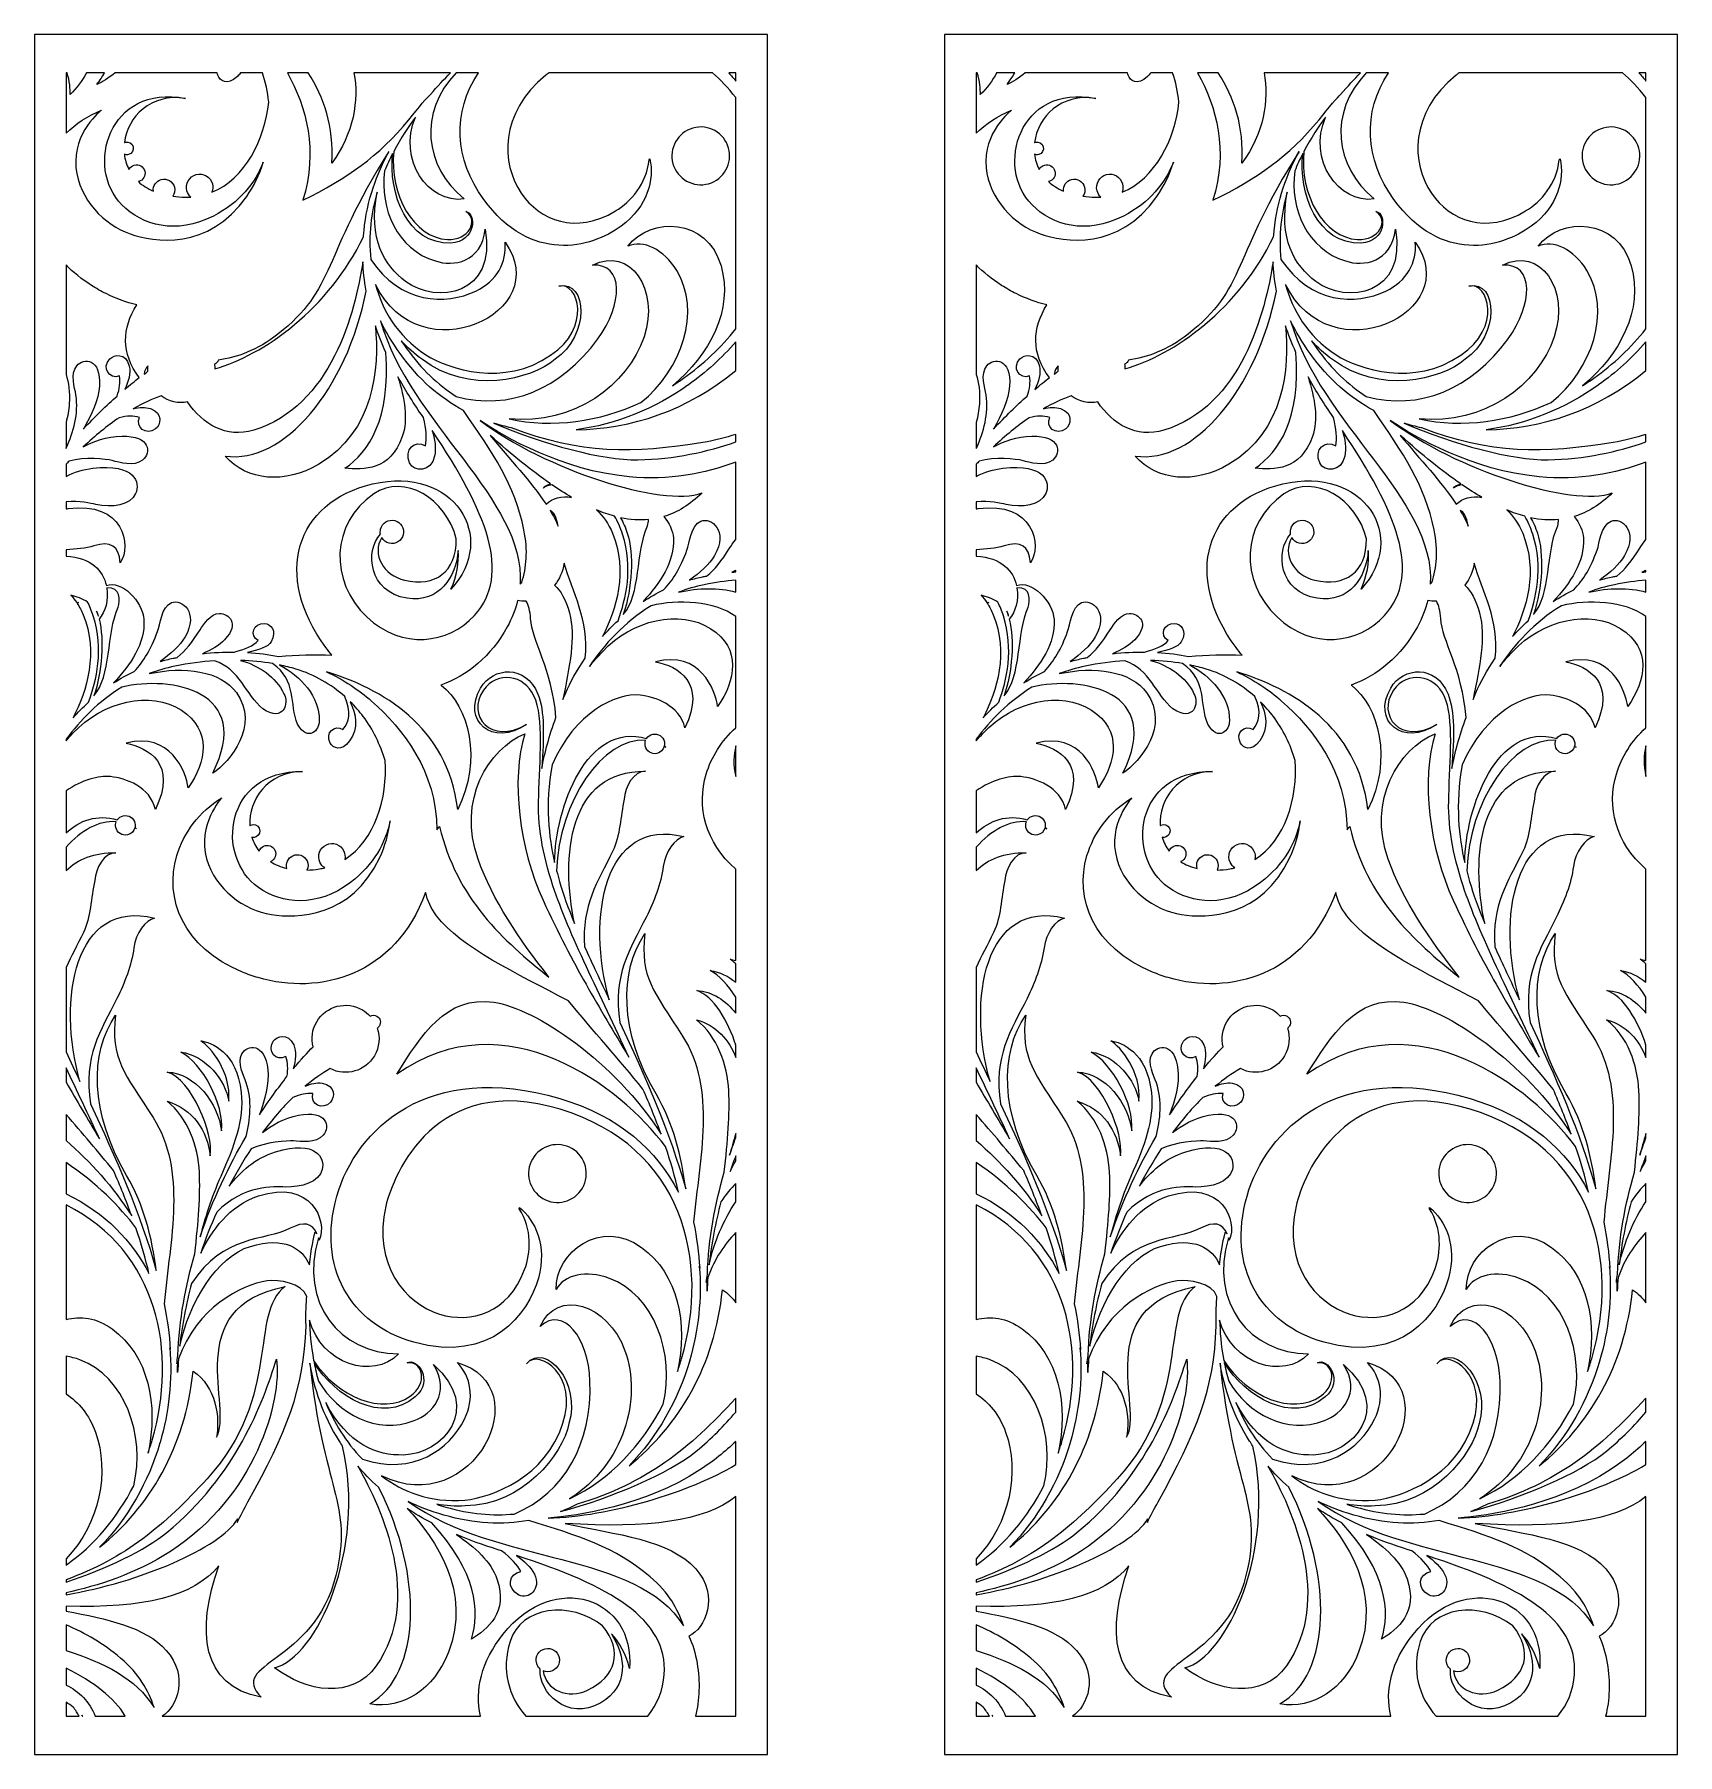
# Model space of a CAD drawing. Header units: centimetres. Extents: x -9.3 to 8.9, y -9.3 to 9.8.
import ezdxf

# ---------------------------------------------------------------- set-up
doc = ezdxf.new("R2010")
doc.units = ezdxf.units.CM
doc.header["$MEASUREMENT"] = 0
doc.layers.add('#Layer 2', color=7, linetype='Continuous')

msp = doc.modelspace()

# ---------------------------------------------------------------- linework, layer by layer
at = {"layer": '#Layer 2', "color": 177, "lineweight": 9}
for points, knots in [([(-9.32054, 9.7719), (-9.32054, 9.7719), (-1.1849, 9.7719), (-1.1849, 9.7719), (-1.1849, 9.7719), (-1.1849, 9.7719), (-1.1849, -9.3117), (-1.1849, -9.3117), (-1.1849, -9.3117), (-1.1849, -9.3117), (-9.32054, -9.3117), (-9.32054, -9.3117), (-9.32054, -9.3117), (-9.32054, -9.3117), (-9.32054, 9.7719), (-9.32054, 9.7719)], [0, 0, 0, 0, 0.2, 0.2, 0.2, 0.2, 0.4, 0.4, 0.4, 0.4, 0.6, 0.6, 0.6, 0.6, 1, 1, 1, 1]), ([(-8.969, 9.34503), (-8.969, 9.34503), (-8.95806, 9.34503), (-8.95806, 9.34503), (-8.95806, 9.34503), (-8.92907, 9.2538), (-8.9209, 9.16489), (-8.92331, 9.104), (-8.92331, 9.104), (-8.8497, 9.17779), (-8.78675, 9.25944), (-8.74248, 9.34503), (-8.74248, 9.34503), (-8.74248, 9.34503), (-8.54111, 9.34503), (-8.54111, 9.34503), (-8.54111, 9.34503), (-8.56569, 9.30396), (-8.594, 9.2616), (-8.62681, 9.21774), (-8.62681, 9.21774), (-8.56766, 9.24277), (-8.49533, 9.2865), (-8.42542, 9.34503), (-8.42542, 9.34503), (-8.42542, 9.34503), (-7.29032, 9.34503), (-7.29032, 9.34503), (-7.29032, 9.34503), (-7.28893, 9.33679), (-7.28676, 9.32831), (-7.28367, 9.3196), (-7.28367, 9.3196), (-7.26313, 9.26066), (-7.18325, 9.19563), (-7.06794, 9.30576), (-7.06794, 9.30576), (-7.05476, 9.31835), (-7.04301, 9.33146), (-7.03255, 9.34503), (-7.03255, 9.34503), (-7.03255, 9.34503), (-6.78929, 9.34503), (-6.78929, 9.34503), (-6.78929, 9.34503), (-6.75498, 9.24099), (-6.73159, 9.13223), (-6.7192, 9.02181), (-6.7192, 9.02181), (-6.76187, 8.60716), (-6.98183, 8.17084), (-7.35042, 8.02039), (-7.35042, 8.02039), (-7.33905, 8.04865), (-7.33633, 8.0807), (-7.3446, 8.11255), (-7.3446, 8.11255), (-7.36543, 8.19072), (-7.44571, 8.23678), (-7.52364, 8.21611), (-7.52364, 8.21611), (-7.60171, 8.19548), (-7.64818, 8.11569), (-7.62757, 8.03729), (-7.62757, 8.03729), (-7.6202, 8.00931), (-7.6052, 7.98537), (-7.58542, 7.9671), (-7.58542, 7.9671), (-7.60464, 7.96593), (-7.62413, 7.96539), (-7.64394, 7.96566), (-7.64394, 7.96566), (-7.6939, 7.96634), (-7.74084, 7.96984), (-7.78487, 7.97583), (-7.78487, 7.97583), (-7.76451, 8.00392), (-7.75648, 8.04055), (-7.76587, 8.07687), (-7.76587, 8.07687), (-7.783, 8.1405), (-7.84844, 8.17849), (-7.91214, 8.16151), (-7.91214, 8.16151), (-7.96995, 8.14617), (-8.00665, 8.09102), (-8.00026, 8.03331), (-8.00026, 8.03331), (-8.06587, 8.06142), (-8.12085, 8.09712), (-8.16583, 8.13828), (-8.16583, 8.13828), (-8.16583, 8.13828), (-8.16293, 8.139), (-8.16293, 8.139), (-8.16293, 8.139), (-8.11236, 8.15224), (-8.08238, 8.20421), (-8.0956, 8.25481), (-8.0956, 8.25481), (-8.10918, 8.30532), (-8.16082, 8.33564), (-8.21154, 8.32217), (-8.21154, 8.32217), (-8.2381, 8.31513), (-8.25902, 8.29745), (-8.27094, 8.27494), (-8.27094, 8.27494), (-8.29823, 8.32774), (-8.31503, 8.38423), (-8.3221, 8.44186), (-8.3221, 8.44186), (-8.30786, 8.43562), (-8.29145, 8.43399), (-8.27521, 8.43836), (-8.27521, 8.43836), (-8.23719, 8.4484), (-8.21459, 8.48761), (-8.22472, 8.52551), (-8.22472, 8.52551), (-8.23489, 8.56367), (-8.27364, 8.58634), (-8.31175, 8.57609), (-8.31175, 8.57609), (-8.31527, 8.57517), (-8.31866, 8.57399), (-8.32191, 8.5726), (-8.32191, 8.5726), (-8.28683, 8.8572), (-8.03027, 9.12239), (-7.64247, 9.06239), (-7.64247, 9.06239), (-8.49762, 9.22614), (-8.76257, 8.29661), (-8.34879, 7.88046), (-8.34879, 7.88046), (-8.12417, 7.65491), (-7.75226, 7.54388), (-7.33351, 7.75721), (-7.33351, 7.75721), (-7.04039, 7.90695), (-6.87278, 8.12534), (-6.78023, 8.35329), (-6.78023, 8.35329), (-6.82267, 8.21662), (-6.884, 8.08762), (-6.96442, 7.97311), (-6.96442, 7.97311), (-7.39234, 7.36598), (-7.99411, 7.46773), (-8.25903, 7.55916), (-8.25903, 7.55916), (-8.54605, 7.65801), (-8.82449, 7.94219), (-8.85913, 8.29194), (-8.85913, 8.29194), (-8.89846, 8.68655), (-8.57621, 8.93116), (-8.57621, 8.93116), (-8.57621, 8.93116), (-8.72828, 8.87036), (-8.86092, 8.78199), (-8.969, 8.67487), (-8.969, 8.67487), (-8.969, 8.67487), (-8.969, 9.34503), (-8.969, 9.34503)], [0, 0, 0, 0, 0.02325581, 0.02325581, 0.02325581, 0.02325581, 0.04651163, 0.04651163, 0.04651163, 0.04651163, 0.06976744, 0.06976744, 0.06976744, 0.06976744, 0.09302326, 0.09302326, 0.09302326, 0.09302326, 0.11627907, 0.11627907, 0.11627907, 0.11627907, 0.13953488, 0.13953488, 0.13953488, 0.13953488, 0.1627907, 0.1627907, 0.1627907, 0.1627907, 0.18604651, 0.18604651, 0.18604651, 0.18604651, 0.20930233, 0.20930233, 0.20930233, 0.20930233, 0.23255814, 0.23255814, 0.23255814, 0.23255814, 0.25581395, 0.25581395, 0.25581395, 0.25581395, 0.27906977, 0.27906977, 0.27906977, 0.27906977, 0.30232558, 0.30232558, 0.30232558, 0.30232558, 0.3255814, 0.3255814, 0.3255814, 0.3255814, 0.34883721, 0.34883721, 0.34883721, 0.34883721, 0.37209302, 0.37209302, 0.37209302, 0.37209302, 0.39534884, 0.39534884, 0.39534884, 0.39534884, 0.41860465, 0.41860465, 0.41860465, 0.41860465, 0.44186047, 0.44186047, 0.44186047, 0.44186047, 0.46511628, 0.46511628, 0.46511628, 0.46511628, 0.48837209, 0.48837209, 0.48837209, 0.48837209, 0.51162791, 0.51162791, 0.51162791, 0.51162791, 0.53488372, 0.53488372, 0.53488372, 0.53488372, 0.55813953, 0.55813953, 0.55813953, 0.55813953, 0.58139535, 0.58139535, 0.58139535, 0.58139535, 0.60465116, 0.60465116, 0.60465116, 0.60465116, 0.62790698, 0.62790698, 0.62790698, 0.62790698, 0.65116279, 0.65116279, 0.65116279, 0.65116279, 0.6744186, 0.6744186, 0.6744186, 0.6744186, 0.69767442, 0.69767442, 0.69767442, 0.69767442, 0.72093023, 0.72093023, 0.72093023, 0.72093023, 0.74418605, 0.74418605, 0.74418605, 0.74418605, 0.76744186, 0.76744186, 0.76744186, 0.76744186, 0.79069767, 0.79069767, 0.79069767, 0.79069767, 0.81395349, 0.81395349, 0.81395349, 0.81395349, 0.8372093, 0.8372093, 0.8372093, 0.8372093, 0.86046512, 0.86046512, 0.86046512, 0.86046512, 0.88372093, 0.88372093, 0.88372093, 0.88372093, 0.90697674, 0.90697674, 0.90697674, 0.90697674, 0.93023256, 0.93023256, 0.93023256, 0.93023256, 0.95348837, 0.95348837, 0.95348837, 0.95348837, 1, 1, 1, 1]), ([(-6.51246, 9.34503), (-6.51246, 9.34503), (-6.28276, 9.34503), (-6.28276, 9.34503), (-6.28276, 9.34503), (-6.10579, 9.07792), (-5.99649, 8.74862), (-6.02001, 8.34522), (-6.02001, 8.34522), (-5.77808, 8.66805), (-5.71591, 9.04511), (-5.77469, 9.34503), (-5.77469, 9.34503), (-5.77469, 9.34503), (-4.7034, 9.34503), (-4.7034, 9.34503), (-4.7034, 9.34503), (-4.77212, 9.27655), (-4.84756, 9.19609), (-4.92461, 9.10556), (-4.92461, 9.10556), (-4.95849, 9.07154), (-5.05274, 8.97288), (-5.16332, 8.82317), (-5.16332, 8.82317), (-5.50653, 8.41734), (-5.84447, 8.17433), (-6.34174, 7.93167), (-6.34174, 7.93167), (-6.17015, 8.4852), (-6.29969, 8.96584), (-6.51246, 9.34503)], [0, 0, 0, 0, 0.11111111, 0.11111111, 0.11111111, 0.11111111, 0.22222222, 0.22222222, 0.22222222, 0.22222222, 0.33333333, 0.33333333, 0.33333333, 0.33333333, 0.44444444, 0.44444444, 0.44444444, 0.44444444, 0.55555556, 0.55555556, 0.55555556, 0.55555556, 0.66666667, 0.66666667, 0.66666667, 0.66666667, 0.77777778, 0.77777778, 0.77777778, 0.77777778, 1, 1, 1, 1]), ([(-4.6405, 9.34503), (-4.6405, 9.34503), (-4.39357, 9.34503), (-4.39357, 9.34503), (-4.39357, 9.34503), (-4.68268, 8.90891), (-4.65885, 8.38433), (-4.33401, 7.94093), (-4.33401, 7.94093), (-3.80927, 7.22542), (-3.14522, 7.39857), (-2.80982, 7.64462), (-2.80982, 7.64462), (-2.50767, 7.86564), (-2.44121, 8.16783), (-2.48892, 8.39134), (-2.48892, 8.39134), (-2.48892, 8.39134), (-2.49884, 8.38059), (-2.49884, 8.38059), (-2.49884, 8.38059), (-2.52551, 8.11208), (-2.70114, 7.91738), (-2.87145, 7.81342), (-2.87145, 7.81342), (-3.31125, 7.54393), (-3.71372, 7.71232), (-3.91754, 8.01013), (-3.91754, 8.01013), (-4.14133, 8.33882), (-4.16351, 8.89809), (-3.64417, 9.31909), (-3.64417, 9.31909), (-3.63409, 9.3273), (-3.62291, 9.33601), (-3.61088, 9.34503), (-3.61088, 9.34503), (-3.61088, 9.34503), (-1.79496, 9.34503), (-1.79496, 9.34503), (-1.79496, 9.34503), (-1.7072, 9.26936), (-1.62067, 9.17862), (-1.53644, 9.07039), (-1.53644, 9.07039), (-1.53644, 9.07039), (-1.53644, 6.50518), (-1.53644, 6.50518), (-1.53644, 6.50518), (-1.70004, 6.29767), (-1.89747, 6.11291), (-2.11508, 5.95812), (-2.11508, 5.95812), (-2.15575, 5.92935), (-2.19732, 5.90165), (-2.23962, 5.87495), (-2.23962, 5.87495), (-1.82201, 6.21854), (-1.56178, 6.71894), (-1.70004, 7.20285), (-1.70004, 7.20285), (-1.85368, 7.74102), (-2.48063, 7.75355), (-2.73369, 7.42291), (-2.73369, 7.42291), (-2.56403, 7.49913), (-2.33473, 7.38543), (-2.19228, 7.15394), (-2.19228, 7.15394), (-1.91548, 6.70481), (-2.13466, 6.04863), (-2.58853, 5.68733), (-2.58853, 5.68733), (-3.05044, 5.47913), (-3.56808, 5.39683), (-4.05303, 5.50807), (-4.05303, 5.50807), (-3.33802, 5.43225), (-2.73301, 5.88259), (-2.55426, 6.41704), (-2.55426, 6.41704), (-2.37836, 6.94249), (-2.71283, 7.42915), (-3.12694, 7.21151), (-3.12694, 7.21151), (-2.77429, 7.23462), (-2.78737, 6.7756), (-3.06708, 6.39385), (-3.06708, 6.39385), (-3.47764, 5.83385), (-4.05191, 5.59429), (-4.64102, 5.75617), (-4.64102, 5.75617), (-4.84097, 5.88557), (-5.02667, 6.06027), (-5.18983, 6.28684), (-5.18983, 6.28684), (-5.21055, 6.3156), (-5.23035, 6.34429), (-5.24926, 6.37293), (-5.24926, 6.37293), (-5.18079, 6.29826), (-5.10253, 6.22812), (-5.01393, 6.16367), (-5.01393, 6.16367), (-4.50425, 5.77775), (-3.81609, 5.93468), (-3.54163, 6.16831), (-3.54163, 6.16831), (-3.1569, 6.43235), (-3.17968, 7.04532), (-3.50084, 6.98016), (-3.50084, 6.98016), (-3.28071, 7.02935), (-3.13159, 6.51426), (-3.59159, 6.21314), (-3.59159, 6.21314), (-4.11265, 5.85636), (-4.7151, 6.05607), (-4.97495, 6.21539), (-4.97495, 6.21539), (-5.30589, 6.43768), (-5.45919, 6.71635), (-5.53517, 6.99855), (-5.53517, 6.99855), (-5.04162, 5.98218), (-3.53671, 6.68749), (-4.09695, 7.4666), (-4.09695, 7.4666), (-4.07352, 7.24685), (-4.19015, 7.03408), (-4.42194, 6.9244), (-4.42194, 6.9244), (-4.75818, 6.76525), (-5.2572, 6.77817), (-5.58683, 7.27623), (-5.58683, 7.27623), (-5.61544, 7.54519), (-5.58184, 7.79698), (-5.51645, 8.02236), (-5.51645, 8.02236), (-5.61706, 7.50357), (-5.4385, 7.20962), (-5.20024, 7.03086), (-5.20024, 7.03086), (-4.8569, 6.77327), (-4.18594, 6.8806), (-4.3173, 7.61259), (-4.3173, 7.61259), (-4.35814, 7.23653), (-4.67362, 7.19397), (-4.8695, 7.2581), (-4.8695, 7.2581), (-5.29748, 7.38629), (-5.48913, 7.84055), (-5.43406, 8.25704), (-5.43406, 8.25704), (-5.40617, 8.32473), (-5.37603, 8.38917), (-5.34474, 8.45005), (-5.34474, 8.45005), (-5.39571, 8.0091), (-5.17864, 7.43712), (-4.69951, 7.45767), (-4.69951, 7.45767), (-4.41867, 7.46987), (-4.41186, 7.78806), (-4.53285, 7.80882), (-4.53285, 7.80882), (-4.38118, 7.70864), (-4.4979, 7.48331), (-4.7374, 7.49668), (-4.7374, 7.49668), (-5.10929, 7.51769), (-5.38276, 7.99126), (-5.33284, 8.47294), (-5.33284, 8.47294), (-5.25329, 8.6241), (-5.16723, 8.75233), (-5.09224, 8.85226), (-5.09224, 8.85226), (-5.29249, 8.38471), (-4.94805, 7.88934), (-4.55091, 7.94651), (-4.55091, 7.94651), (-4.99731, 8.30976), (-5.05786, 8.90982), (-4.6405, 9.34503)], [0, 0, 0, 0, 0.02083333, 0.02083333, 0.02083333, 0.02083333, 0.04166667, 0.04166667, 0.04166667, 0.04166667, 0.0625, 0.0625, 0.0625, 0.0625, 0.08333333, 0.08333333, 0.08333333, 0.08333333, 0.10416667, 0.10416667, 0.10416667, 0.10416667, 0.125, 0.125, 0.125, 0.125, 0.14583333, 0.14583333, 0.14583333, 0.14583333, 0.16666667, 0.16666667, 0.16666667, 0.16666667, 0.1875, 0.1875, 0.1875, 0.1875, 0.20833333, 0.20833333, 0.20833333, 0.20833333, 0.22916667, 0.22916667, 0.22916667, 0.22916667, 0.25, 0.25, 0.25, 0.25, 0.27083333, 0.27083333, 0.27083333, 0.27083333, 0.29166667, 0.29166667, 0.29166667, 0.29166667, 0.3125, 0.3125, 0.3125, 0.3125, 0.33333333, 0.33333333, 0.33333333, 0.33333333, 0.35416667, 0.35416667, 0.35416667, 0.35416667, 0.375, 0.375, 0.375, 0.375, 0.39583333, 0.39583333, 0.39583333, 0.39583333, 0.41666667, 0.41666667, 0.41666667, 0.41666667, 0.4375, 0.4375, 0.4375, 0.4375, 0.45833333, 0.45833333, 0.45833333, 0.45833333, 0.47916667, 0.47916667, 0.47916667, 0.47916667, 0.5, 0.5, 0.5, 0.5, 0.52083333, 0.52083333, 0.52083333, 0.52083333, 0.54166667, 0.54166667, 0.54166667, 0.54166667, 0.5625, 0.5625, 0.5625, 0.5625, 0.58333333, 0.58333333, 0.58333333, 0.58333333, 0.60416667, 0.60416667, 0.60416667, 0.60416667, 0.625, 0.625, 0.625, 0.625, 0.64583333, 0.64583333, 0.64583333, 0.64583333, 0.66666667, 0.66666667, 0.66666667, 0.66666667, 0.6875, 0.6875, 0.6875, 0.6875, 0.70833333, 0.70833333, 0.70833333, 0.70833333, 0.72916667, 0.72916667, 0.72916667, 0.72916667, 0.75, 0.75, 0.75, 0.75, 0.77083333, 0.77083333, 0.77083333, 0.77083333, 0.79166667, 0.79166667, 0.79166667, 0.79166667, 0.8125, 0.8125, 0.8125, 0.8125, 0.83333333, 0.83333333, 0.83333333, 0.83333333, 0.85416667, 0.85416667, 0.85416667, 0.85416667, 0.875, 0.875, 0.875, 0.875, 0.89583333, 0.89583333, 0.89583333, 0.89583333, 0.91666667, 0.91666667, 0.91666667, 0.91666667, 0.9375, 0.9375, 0.9375, 0.9375, 0.95833333, 0.95833333, 0.95833333, 0.95833333, 1, 1, 1, 1]), ([(-1.61417, 9.34503), (-1.61417, 9.34503), (-1.53644, 9.34503), (-1.53644, 9.34503), (-1.53644, 9.34503), (-1.53644, 9.34503), (-1.53644, 9.2546), (-1.53644, 9.2546), (-1.53644, 9.2546), (-1.56221, 9.28574), (-1.58812, 9.31593), (-1.61417, 9.34503)], [0, 0, 0, 0, 0.25, 0.25, 0.25, 0.25, 0.5, 0.5, 0.5, 0.5, 1, 1, 1, 1]), ([(-2.23361, 8.33778), (-2.28113, 8.50807), (-2.18165, 8.68514), (-2.01148, 8.73262), (-2.01148, 8.73262), (-1.8414, 8.78099), (-1.66457, 8.68165), (-1.61647, 8.51163), (-1.61647, 8.51163), (-1.56844, 8.34113), (-1.66786, 8.16433), (-1.838, 8.11594), (-1.838, 8.11594), (-2.00827, 8.06808), (-2.18549, 8.16737), (-2.23361, 8.33778)], [0, 0, 0, 0, 0.2, 0.2, 0.2, 0.2, 0.4, 0.4, 0.4, 0.4, 0.6, 0.6, 0.6, 0.6, 1, 1, 1, 1]), ([(-7.28052, 6.15729), (-7.07639, 6.18872), (-6.84957, 6.26574), (-6.61815, 6.44604), (-6.61815, 6.44604), (-5.97113, 6.95004), (-6.13239, 7.29559), (-5.38513, 8.47449), (-5.38513, 8.47449), (-5.51684, 8.23061), (-5.63231, 7.92945), (-5.66235, 7.59213), (-5.66235, 7.59213), (-5.66478, 7.57178), (-5.66704, 7.5503), (-5.66903, 7.52774), (-5.66903, 7.52774), (-6.04392, 6.73758), (-6.78234, 6.20639), (-7.31799, 6.0635), (-7.31799, 6.0635), (-7.3182, 6.08007), (-7.31952, 6.09662), (-7.32193, 6.11302), (-7.32193, 6.11302), (-7.31176, 6.1176), (-7.3024, 6.12441), (-7.29462, 6.13341), (-7.29462, 6.13341), (-7.28836, 6.14069), (-7.28367, 6.14879), (-7.28052, 6.15729)], [0, 0, 0, 0, 0.11111111, 0.11111111, 0.11111111, 0.11111111, 0.22222222, 0.22222222, 0.22222222, 0.22222222, 0.33333333, 0.33333333, 0.33333333, 0.33333333, 0.44444444, 0.44444444, 0.44444444, 0.44444444, 0.55555556, 0.55555556, 0.55555556, 0.55555556, 0.66666667, 0.66666667, 0.66666667, 0.66666667, 0.77777778, 0.77777778, 0.77777778, 0.77777778, 1, 1, 1, 1]), ([(-8.969, 3.98282), (-8.969, 3.98282), (-8.969, 4.05562), (-8.969, 4.05562), (-8.969, 4.05562), (-8.85774, 4.0624), (-8.75407, 4.06824), (-8.66038, 4.09701), (-8.66038, 4.09701), (-8.47292, 4.15481), (-8.38217, 4.09933), (-8.36833, 3.91031), (-8.36833, 3.91031), (-8.23352, 4.09993), (-8.33316, 4.59651), (-8.94549, 4.51142), (-8.94549, 4.51142), (-8.95338, 4.51032), (-8.96121, 4.50907), (-8.969, 4.50776), (-8.969, 4.50776), (-8.969, 4.50776), (-8.969, 4.58702), (-8.969, 4.58702), (-8.969, 4.58702), (-8.81775, 4.59909), (-8.69822, 4.57027), (-8.63755, 4.55689), (-8.63755, 4.55689), (-8.46354, 4.5187), (-8.25381, 4.54556), (-8.19689, 4.67708), (-8.19689, 4.67708), (-8.14361, 4.80033), (-8.20117, 5.01191), (-8.67304, 4.9596), (-8.67304, 4.9596), (-8.77984, 4.94776), (-8.87895, 4.91441), (-8.969, 4.86898), (-8.969, 4.86898), (-8.969, 4.86898), (-8.969, 5.00261), (-8.969, 5.00261), (-8.969, 5.00261), (-8.95785, 5.01463), (-8.94668, 5.02655), (-8.93548, 5.03836), (-8.93548, 5.03836), (-8.76565, 5.0855), (-8.52243, 5.06088), (-8.45743, 5.04427), (-8.45743, 5.04427), (-8.37356, 5.02352), (-8.21879, 4.97211), (-8.12038, 5.04983), (-8.12038, 5.04983), (-8.02204, 5.1269), (-8.02941, 5.32286), (-8.35192, 5.3146), (-8.35192, 5.3146), (-8.51994, 5.31036), (-8.66469, 5.25767), (-8.77859, 5.19523), (-8.77859, 5.19523), (-8.64723, 5.3195), (-8.51343, 5.42866), (-8.38003, 5.51978), (-8.38003, 5.51978), (-8.29277, 5.54156), (-8.22474, 5.54155), (-8.15232, 5.5236), (-8.15232, 5.5236), (-8.20592, 5.41721), (-8.08325, 5.31383), (-7.97465, 5.39727), (-7.97465, 5.39727), (-7.92192, 5.43742), (-7.88476, 5.56762), (-8.0319, 5.62014), (-8.0319, 5.62014), (-8.08757, 5.63992), (-8.15464, 5.63555), (-8.22257, 5.6189), (-8.22257, 5.6189), (-8.11825, 5.67905), (-8.01488, 5.7275), (-7.91388, 5.76254), (-7.91388, 5.76254), (-7.82742, 5.69712), (-7.72038, 5.67489), (-7.62023, 5.69386), (-7.62023, 5.69386), (-7.45347, 5.44782), (-7.19419, 5.28938), (-6.88566, 5.3821), (-6.88566, 5.3821), (-6.02689, 5.64199), (-5.75798, 6.69576), (-5.67519, 7.24915), (-5.67519, 7.24915), (-5.67099, 7.15131), (-5.65977, 7.04244), (-5.63767, 6.92298), (-5.63767, 6.92298), (-5.85476, 5.83483), (-6.55287, 4.99874), (-7.20403, 5.09424), (-7.20403, 5.09424), (-6.95736, 4.81809), (-6.54388, 4.77936), (-6.1646, 5.00368), (-6.1646, 5.00368), (-5.54676, 5.36904), (-5.49232, 6.07005), (-5.53641, 6.53811), (-5.53641, 6.53811), (-5.50473, 6.4446), (-5.46656, 6.34663), (-5.42053, 6.24424), (-5.42053, 6.24424), (-5.36523, 5.51107), (-5.60594, 5.13993), (-5.87423, 4.95838), (-5.87423, 4.95838), (-5.66496, 4.93869), (-5.3709, 4.93359), (-5.23753, 5.30962), (-5.23753, 5.30962), (-5.17069, 5.49805), (-5.21147, 5.7382), (-5.28574, 5.97397), (-5.28574, 5.97397), (-5.21278, 5.84051), (-5.12704, 5.70081), (-5.02618, 5.55503), (-5.02618, 5.55503), (-5.02618, 5.55503), (-5.00396, 5.52276), (-5.00396, 5.52276), (-5.00396, 5.52276), (-4.96941, 5.39149), (-4.96552, 5.29032), (-4.97907, 5.20893), (-4.97907, 5.20893), (-5.09601, 5.27765), (-5.22478, 5.16685), (-5.15623, 5.01729), (-5.15623, 5.01729), (-5.10795, 4.91097), (-4.91611, 4.91314), (-4.8788, 5.09203), (-4.8788, 5.09203), (-4.86005, 5.18183), (-4.87622, 5.28321), (-4.90576, 5.37803), (-4.90576, 5.37803), (-4.30436, 4.47834), (-4.01792, 3.78604), (-4.43668, 3.32644), (-4.43668, 3.32644), (-4.72633, 3.00849), (-5.24124, 2.9413), (-5.63056, 3.30887), (-5.63056, 3.30887), (-6.05082, 3.70565), (-6.03157, 4.34833), (-5.55383, 4.67382), (-5.55383, 4.67382), (-5.2153, 4.90437), (-4.74699, 4.61941), (-4.63824, 4.1753), (-4.63824, 4.1753), (-4.63642, 3.80479), (-4.87247, 3.64047), (-5.21195, 3.71721), (-5.21195, 3.71721), (-5.44928, 3.77003), (-5.57669, 4.00568), (-5.46594, 4.19034), (-5.46594, 4.19034), (-5.44914, 4.15997), (-5.42019, 4.13642), (-5.38383, 4.12742), (-5.38383, 4.12742), (-5.31447, 4.10986), (-5.24401, 4.15193), (-5.22702, 4.22118), (-5.22702, 4.22118), (-5.20927, 4.29063), (-5.25128, 4.36093), (-5.32083, 4.37819), (-5.32083, 4.37819), (-5.39006, 4.39585), (-5.46071, 4.35376), (-5.47798, 4.28431), (-5.47798, 4.28431), (-5.48301, 4.26459), (-5.48319, 4.24481), (-5.47929, 4.22619), (-5.47929, 4.22619), (-5.65514, 4.04391), (-5.60944, 3.58217), (-5.18478, 3.51702), (-5.18478, 3.51702), (-4.82423, 3.46156), (-4.64174, 3.75222), (-4.61741, 4.04488), (-4.61741, 4.04488), (-4.60709, 3.91002), (-4.62993, 3.7649), (-4.69764, 3.61785), (-4.69764, 3.61785), (-4.16532, 4.19343), (-4.66567, 4.99635), (-5.56661, 4.78507), (-5.56661, 4.78507), (-6.42482, 4.58362), (-6.67582, 3.76974), (-6.08564, 2.96953), (-6.08564, 2.96953), (-6.06384, 2.93998), (-6.04116, 2.91198), (-6.01783, 2.88522), (-6.01783, 2.88522), (-6.20704, 2.89246), (-6.40659, 2.88758), (-6.61235, 2.87149), (-6.61235, 2.87149), (-6.72158, 2.8928), (-6.8362, 2.90757), (-6.95618, 2.91477), (-6.95618, 2.91477), (-6.83623, 2.93908), (-6.72577, 2.97645), (-6.6936, 3.03339), (-6.6936, 3.03339), (-6.62148, 3.16137), (-6.70244, 3.23362), (-6.76473, 3.23743), (-6.76473, 3.23743), (-6.89242, 3.24655), (-6.93485, 3.1016), (-6.838, 3.04646), (-6.838, 3.04646), (-6.88871, 2.99126), (-6.9803, 2.95197), (-7.10216, 2.91971), (-7.10216, 2.91971), (-7.2158, 2.92063), (-7.33388, 2.91484), (-7.4564, 2.90158), (-7.4564, 2.90158), (-7.36041, 2.94202), (-7.26875, 2.99352), (-7.20911, 3.05712), (-7.20911, 3.05712), (-7.03316, 3.24481), (-7.16869, 3.34459), (-7.26636, 3.3488), (-7.26636, 3.3488), (-7.36433, 3.35273), (-7.44366, 3.22482), (-7.48078, 3.16806), (-7.48078, 3.16806), (-7.5738, 3.02582), (-7.64102, 2.93189), (-7.73626, 2.85939), (-7.73626, 2.85939), (-7.75066, 2.85662), (-7.76512, 2.85374), (-7.77965, 2.85077), (-7.77965, 2.85077), (-7.82918, 2.8406), (-7.87756, 2.82854), (-7.92482, 2.81484), (-7.92482, 2.81484), (-7.81211, 2.89389), (-7.70604, 2.98744), (-7.64844, 3.08735), (-7.64844, 3.08735), (-7.49036, 3.36154), (-7.68827, 3.51439), (-7.79903, 3.46783), (-7.79903, 3.46783), (-7.91038, 3.4219), (-7.92575, 3.22409), (-7.95426, 3.14611), (-7.95426, 3.14611), (-8.02537, 2.95077), (-8.10521, 2.81892), (-8.21266, 2.7053), (-8.21266, 2.7053), (-8.29296, 2.66708), (-8.36912, 2.62408), (-8.44119, 2.57742), (-8.44119, 2.57742), (-8.25091, 2.78183), (-8.09177, 3.01224), (-8.10465, 3.28087), (-8.10465, 3.28087), (-8.11866, 3.48475), (-8.35809, 3.72326), (-8.52184, 3.65818), (-8.52184, 3.65818), (-8.5584, 3.82164), (-8.68961, 3.97063), (-8.969, 3.98282)], [0, 0, 0, 0, 0.01282051, 0.01282051, 0.01282051, 0.01282051, 0.02564103, 0.02564103, 0.02564103, 0.02564103, 0.03846154, 0.03846154, 0.03846154, 0.03846154, 0.05128205, 0.05128205, 0.05128205, 0.05128205, 0.06410256, 0.06410256, 0.06410256, 0.06410256, 0.07692308, 0.07692308, 0.07692308, 0.07692308, 0.08974359, 0.08974359, 0.08974359, 0.08974359, 0.1025641, 0.1025641, 0.1025641, 0.1025641, 0.11538462, 0.11538462, 0.11538462, 0.11538462, 0.12820513, 0.12820513, 0.12820513, 0.12820513, 0.14102564, 0.14102564, 0.14102564, 0.14102564, 0.15384615, 0.15384615, 0.15384615, 0.15384615, 0.16666667, 0.16666667, 0.16666667, 0.16666667, 0.17948718, 0.17948718, 0.17948718, 0.17948718, 0.19230769, 0.19230769, 0.19230769, 0.19230769, 0.20512821, 0.20512821, 0.20512821, 0.20512821, 0.21794872, 0.21794872, 0.21794872, 0.21794872, 0.23076923, 0.23076923, 0.23076923, 0.23076923, 0.24358974, 0.24358974, 0.24358974, 0.24358974, 0.25641026, 0.25641026, 0.25641026, 0.25641026, 0.26923077, 0.26923077, 0.26923077, 0.26923077, 0.28205128, 0.28205128, 0.28205128, 0.28205128, 0.29487179, 0.29487179, 0.29487179, 0.29487179, 0.30769231, 0.30769231, 0.30769231, 0.30769231, 0.32051282, 0.32051282, 0.32051282, 0.32051282, 0.33333333, 0.33333333, 0.33333333, 0.33333333, 0.34615385, 0.34615385, 0.34615385, 0.34615385, 0.35897436, 0.35897436, 0.35897436, 0.35897436, 0.37179487, 0.37179487, 0.37179487, 0.37179487, 0.38461538, 0.38461538, 0.38461538, 0.38461538, 0.3974359, 0.3974359, 0.3974359, 0.3974359, 0.41025641, 0.41025641, 0.41025641, 0.41025641, 0.42307692, 0.42307692, 0.42307692, 0.42307692, 0.43589744, 0.43589744, 0.43589744, 0.43589744, 0.44871795, 0.44871795, 0.44871795, 0.44871795, 0.46153846, 0.46153846, 0.46153846, 0.46153846, 0.47435897, 0.47435897, 0.47435897, 0.47435897, 0.48717949, 0.48717949, 0.48717949, 0.48717949, 0.5, 0.5, 0.5, 0.5, 0.51282051, 0.51282051, 0.51282051, 0.51282051, 0.52564103, 0.52564103, 0.52564103, 0.52564103, 0.53846154, 0.53846154, 0.53846154, 0.53846154, 0.55128205, 0.55128205, 0.55128205, 0.55128205, 0.56410256, 0.56410256, 0.56410256, 0.56410256, 0.57692308, 0.57692308, 0.57692308, 0.57692308, 0.58974359, 0.58974359, 0.58974359, 0.58974359, 0.6025641, 0.6025641, 0.6025641, 0.6025641, 0.61538462, 0.61538462, 0.61538462, 0.61538462, 0.62820513, 0.62820513, 0.62820513, 0.62820513, 0.64102564, 0.64102564, 0.64102564, 0.64102564, 0.65384615, 0.65384615, 0.65384615, 0.65384615, 0.66666667, 0.66666667, 0.66666667, 0.66666667, 0.67948718, 0.67948718, 0.67948718, 0.67948718, 0.69230769, 0.69230769, 0.69230769, 0.69230769, 0.70512821, 0.70512821, 0.70512821, 0.70512821, 0.71794872, 0.71794872, 0.71794872, 0.71794872, 0.73076923, 0.73076923, 0.73076923, 0.73076923, 0.74358974, 0.74358974, 0.74358974, 0.74358974, 0.75641026, 0.75641026, 0.75641026, 0.75641026, 0.76923077, 0.76923077, 0.76923077, 0.76923077, 0.78205128, 0.78205128, 0.78205128, 0.78205128, 0.79487179, 0.79487179, 0.79487179, 0.79487179, 0.80769231, 0.80769231, 0.80769231, 0.80769231, 0.82051282, 0.82051282, 0.82051282, 0.82051282, 0.83333333, 0.83333333, 0.83333333, 0.83333333, 0.84615385, 0.84615385, 0.84615385, 0.84615385, 0.85897436, 0.85897436, 0.85897436, 0.85897436, 0.87179487, 0.87179487, 0.87179487, 0.87179487, 0.88461538, 0.88461538, 0.88461538, 0.88461538, 0.8974359, 0.8974359, 0.8974359, 0.8974359, 0.91025641, 0.91025641, 0.91025641, 0.91025641, 0.92307692, 0.92307692, 0.92307692, 0.92307692, 0.93589744, 0.93589744, 0.93589744, 0.93589744, 0.94871795, 0.94871795, 0.94871795, 0.94871795, 0.96153846, 0.96153846, 0.96153846, 0.96153846, 0.97435897, 0.97435897, 0.97435897, 0.97435897, 1, 1, 1, 1]), ([(-8.969, 5.17964), (-8.969, 5.17964), (-8.969, 5.46621), (-8.969, 5.46621), (-8.969, 5.46621), (-8.95058, 5.53361), (-8.93831, 5.60258), (-8.93332, 5.67442), (-8.93332, 5.67442), (-8.92411, 5.80603), (-8.93963, 5.91196), (-8.969, 5.99712), (-8.969, 5.99712), (-8.969, 5.99712), (-8.969, 7.21404), (-8.969, 7.21404), (-8.969, 7.21404), (-8.89081, 7.13349), (-8.79725, 7.05734), (-8.68718, 6.98764), (-8.68718, 6.98764), (-8.63621, 6.95473), (-8.58168, 6.92402), (-8.52568, 6.89614), (-8.52568, 6.89614), (-8.41775, 6.8426), (-8.3033, 6.80017), (-8.18527, 6.77066), (-8.18527, 6.77066), (-8.34688, 6.51319), (-8.36132, 6.23882), (-8.15653, 5.9639), (-8.15653, 5.9639), (-8.20556, 5.92653), (-8.25994, 5.88286), (-8.31851, 5.83313), (-8.31851, 5.83313), (-8.27675, 5.92038), (-8.24923, 6.01451), (-8.26799, 6.09246), (-8.26799, 6.09246), (-8.30471, 6.24422), (-8.4383, 6.22097), (-8.4837, 6.17259), (-8.4837, 6.17259), (-8.57786, 6.07338), (-8.48776, 5.9405), (-8.37634, 5.98283), (-8.37634, 5.98283), (-8.36633, 5.90979), (-8.37313, 5.84285), (-8.40304, 5.75964), (-8.40304, 5.75964), (-8.51777, 5.65758), (-8.64492, 5.53522), (-8.77716, 5.39412), (-8.77716, 5.39412), (-8.68744, 5.547), (-8.60874, 5.72057), (-8.59857, 5.87116), (-8.59857, 5.87116), (-8.57798, 6.18015), (-8.77584, 6.1896), (-8.85091, 6.09597), (-8.85091, 6.09597), (-8.92639, 6.00216), (-8.87221, 5.85399), (-8.85971, 5.77199), (-8.85971, 5.77199), (-8.82811, 5.56357), (-8.88652, 5.36112), (-8.96633, 5.18277), (-8.96633, 5.18277), (-8.96633, 5.18277), (-8.969, 5.17964), (-8.969, 5.17964)], [0, 0, 0, 0, 0.05, 0.05, 0.05, 0.05, 0.1, 0.1, 0.1, 0.1, 0.15, 0.15, 0.15, 0.15, 0.2, 0.2, 0.2, 0.2, 0.25, 0.25, 0.25, 0.25, 0.3, 0.3, 0.3, 0.3, 0.35, 0.35, 0.35, 0.35, 0.4, 0.4, 0.4, 0.4, 0.45, 0.45, 0.45, 0.45, 0.5, 0.5, 0.5, 0.5, 0.55, 0.55, 0.55, 0.55, 0.6, 0.6, 0.6, 0.6, 0.65, 0.65, 0.65, 0.65, 0.7, 0.7, 0.7, 0.7, 0.75, 0.75, 0.75, 0.75, 0.8, 0.8, 0.8, 0.8, 0.85, 0.85, 0.85, 0.85, 0.9, 0.9, 0.9, 0.9, 1, 1, 1, 1]), ([(-3.91087, 3.69137), (-3.91749, 3.68589), (-3.9239, 3.68006), (-3.93008, 3.6739), (-3.93008, 3.6739), (-3.87342, 4.62283), (-5.14893, 5.44336), (-5.47926, 6.59558), (-5.47926, 6.59558), (-5.42225, 6.47557), (-5.35086, 6.35394), (-5.26297, 6.2313), (-5.26297, 6.2313), (-5.05777, 5.94505), (-4.81741, 5.7383), (-4.55773, 5.5988), (-4.55773, 5.5988), (-4.22986, 5.12201), (-3.99051, 4.7768), (-3.88817, 4.27603), (-3.88817, 4.27603), (-3.84003, 4.04066), (-3.86042, 3.85969), (-3.91087, 3.69137)], [0, 0, 0, 0, 0.14285714, 0.14285714, 0.14285714, 0.14285714, 0.28571429, 0.28571429, 0.28571429, 0.28571429, 0.42857143, 0.42857143, 0.42857143, 0.42857143, 0.57142857, 0.57142857, 0.57142857, 0.57142857, 0.71428571, 0.71428571, 0.71428571, 0.71428571, 1, 1, 1, 1]), ([(-1.53644, 6.36253), (-1.53644, 6.36253), (-1.53644, 6.04489), (-1.53644, 6.04489), (-1.53644, 6.04489), (-2.07615, 5.59642), (-2.69828, 5.39307), (-3.30903, 5.38635), (-3.30903, 5.38635), (-2.86403, 5.44355), (-2.4295, 5.62379), (-2.06696, 5.88067), (-2.06696, 5.88067), (-2.06625, 5.88116), (-2.06426, 5.88258), (-2.06245, 5.88385), (-2.06245, 5.88385), (-1.87028, 6.02039), (-1.6916, 6.18166), (-1.53644, 6.36253)], [0, 0, 0, 0, 0.16666667, 0.16666667, 0.16666667, 0.16666667, 0.33333333, 0.33333333, 0.33333333, 0.33333333, 0.5, 0.5, 0.5, 0.5, 0.66666667, 0.66666667, 0.66666667, 0.66666667, 1, 1, 1, 1]), ([(-8.10394, 6.00309), (-8.09762, 6.04349), (-8.08246, 6.07255), (-8.05946, 6.09333), (-8.05946, 6.09333), (-8.06125, 6.07365), (-8.06147, 6.05387), (-8.06014, 6.03419), (-8.06014, 6.03419), (-8.07403, 6.02457), (-8.08864, 6.01421), (-8.10394, 6.00309)], [0, 0, 0, 0, 0.25, 0.25, 0.25, 0.25, 0.5, 0.5, 0.5, 0.5, 1, 1, 1, 1]), ([(-1.53644, 5.027), (-1.53644, 5.027), (-1.53644, 4.16759), (-1.53644, 4.16759), (-1.53644, 4.16759), (-1.56575, 4.13328), (-1.58923, 4.0962), (-1.60504, 4.07202), (-1.60504, 4.07202), (-1.69806, 3.92978), (-1.76528, 3.83585), (-1.86052, 3.76335), (-1.86052, 3.76335), (-1.87492, 3.76058), (-1.88938, 3.7577), (-1.90391, 3.75473), (-1.90391, 3.75473), (-1.95344, 3.74456), (-2.00182, 3.7325), (-2.04908, 3.7188), (-2.04908, 3.7188), (-1.93637, 3.79785), (-1.8303, 3.8914), (-1.7727, 3.99131), (-1.7727, 3.99131), (-1.61462, 4.2655), (-1.81253, 4.41835), (-1.92329, 4.37179), (-1.92329, 4.37179), (-2.03464, 4.32586), (-2.05001, 4.12805), (-2.07852, 4.05007), (-2.07852, 4.05007), (-2.14963, 3.85473), (-2.22947, 3.72288), (-2.33692, 3.60926), (-2.33692, 3.60926), (-2.41722, 3.57104), (-2.49338, 3.52804), (-2.56545, 3.48138), (-2.56545, 3.48138), (-2.37517, 3.68579), (-2.21603, 3.9162), (-2.22891, 4.18483), (-2.22891, 4.18483), (-2.23447, 4.26575), (-2.27557, 4.35212), (-2.33333, 4.42282), (-2.33333, 4.42282), (-2.18437, 4.46848), (-2.04427, 4.55545), (-1.90976, 4.68512), (-1.90976, 4.68512), (-2.3473, 4.51949), (-3.65506, 4.94648), (-4.37337, 5.48769), (-4.37337, 5.48769), (-4.0972, 5.30278), (-3.46535, 4.93488), (-2.71967, 4.86389), (-2.71967, 4.86389), (-2.28175, 4.82222), (-1.87894, 4.89664), (-1.53644, 5.027)], [0, 0, 0, 0, 0.05882353, 0.05882353, 0.05882353, 0.05882353, 0.11764706, 0.11764706, 0.11764706, 0.11764706, 0.17647059, 0.17647059, 0.17647059, 0.17647059, 0.23529412, 0.23529412, 0.23529412, 0.23529412, 0.29411765, 0.29411765, 0.29411765, 0.29411765, 0.35294118, 0.35294118, 0.35294118, 0.35294118, 0.41176471, 0.41176471, 0.41176471, 0.41176471, 0.47058824, 0.47058824, 0.47058824, 0.47058824, 0.52941176, 0.52941176, 0.52941176, 0.52941176, 0.58823529, 0.58823529, 0.58823529, 0.58823529, 0.64705882, 0.64705882, 0.64705882, 0.64705882, 0.70588235, 0.70588235, 0.70588235, 0.70588235, 0.76470588, 0.76470588, 0.76470588, 0.76470588, 0.82352941, 0.82352941, 0.82352941, 0.82352941, 0.88235294, 0.88235294, 0.88235294, 0.88235294, 1, 1, 1, 1]), ([(-1.53644, 5.335), (-1.53644, 5.335), (-1.53644, 5.25137), (-1.53644, 5.25137), (-1.53644, 5.25137), (-1.85193, 5.14021), (-2.21483, 5.06067), (-2.62283, 5.05272), (-2.62283, 5.05272), (-3.02192, 5.04482), (-3.6695, 5.22623), (-4.22051, 5.45752), (-4.22051, 5.45752), (-4.156, 5.43749), (-4.09081, 5.42081), (-4.02509, 5.40758), (-4.02509, 5.40758), (-3.27693, 5.1137), (-2.6603, 5.11792), (-1.90087, 5.24487), (-1.90087, 5.24487), (-1.76879, 5.26695), (-1.64784, 5.29774), (-1.53644, 5.335)], [0, 0, 0, 0, 0.14285714, 0.14285714, 0.14285714, 0.14285714, 0.28571429, 0.28571429, 0.28571429, 0.28571429, 0.42857143, 0.42857143, 0.42857143, 0.42857143, 0.57142857, 0.57142857, 0.57142857, 0.57142857, 0.71428571, 0.71428571, 0.71428571, 0.71428571, 1, 1, 1, 1]), ([(-3.64141, 4.55969), (-3.8061, 4.80929), (-4.04466, 5.05869), (-4.26255, 5.32385), (-4.26255, 5.32385), (-4.02046, 5.10739), (-3.79781, 4.92745), (-3.59135, 4.78488), (-3.59135, 4.78488), (-3.63445, 4.77428), (-3.66359, 4.75761), (-3.67214, 4.73811), (-3.67214, 4.73811), (-3.65785, 4.75326), (-3.62362, 4.7669), (-3.57635, 4.77455), (-3.57635, 4.77455), (-3.50162, 4.72342), (-3.42899, 4.67712), (-3.35837, 4.63592), (-3.35837, 4.63592), (-3.46812, 4.6537), (-3.5716, 4.62821), (-3.64141, 4.55969)], [0, 0, 0, 0, 0.14285714, 0.14285714, 0.14285714, 0.14285714, 0.28571429, 0.28571429, 0.28571429, 0.28571429, 0.42857143, 0.42857143, 0.42857143, 0.42857143, 0.57142857, 0.57142857, 0.57142857, 0.57142857, 0.71428571, 0.71428571, 0.71428571, 0.71428571, 1, 1, 1, 1]), ([(-3.50818, 4.31733), (-3.53297, 4.37551), (-3.56334, 4.43342), (-3.59815, 4.49123), (-3.59815, 4.49123), (-3.55692, 4.47707), (-3.52892, 4.41898), (-3.50818, 4.31733)], [0, 0, 0, 0, 0.33333333, 0.33333333, 0.33333333, 0.33333333, 1, 1, 1, 1]), ([(-3.08087, 4.49575), (-3.01222, 4.46693), (-2.94555, 4.44372), (-2.88063, 4.4261), (-2.88063, 4.4261), (-2.84621, 4.36836), (-2.81605, 4.30203), (-2.79192, 4.22581), (-2.79192, 4.22581), (-2.67316, 3.85036), (-2.75502, 3.51304), (-2.84275, 3.26778), (-2.84275, 3.26778), (-2.90487, 3.21159), (-2.96265, 3.15318), (-3.01607, 3.09372), (-3.01607, 3.09372), (-2.86044, 3.3953), (-2.73205, 3.81703), (-2.90388, 4.23715), (-2.90388, 4.23715), (-2.94799, 4.34498), (-3.01018, 4.43113), (-3.08087, 4.49575)], [0, 0, 0, 0, 0.14285714, 0.14285714, 0.14285714, 0.14285714, 0.28571429, 0.28571429, 0.28571429, 0.28571429, 0.42857143, 0.42857143, 0.42857143, 0.42857143, 0.57142857, 0.57142857, 0.57142857, 0.57142857, 0.71428571, 0.71428571, 0.71428571, 0.71428571, 1, 1, 1, 1]), ([(-2.81569, 4.41024), (-2.70749, 4.38677), (-2.60421, 4.37948), (-2.50504, 4.38882), (-2.50504, 4.38882), (-2.50657, 4.36425), (-2.51087, 4.34064), (-2.51504, 4.32175), (-2.51504, 4.32175), (-2.64809, 4.02768), (-2.58827, 3.55816), (-2.78468, 3.33638), (-2.78468, 3.33638), (-2.68437, 3.62989), (-2.66575, 4.00635), (-2.7404, 4.23822), (-2.7404, 4.23822), (-2.76094, 4.3021), (-2.78647, 4.35918), (-2.81569, 4.41024)], [0, 0, 0, 0, 0.16666667, 0.16666667, 0.16666667, 0.16666667, 0.33333333, 0.33333333, 0.33333333, 0.33333333, 0.5, 0.5, 0.5, 0.5, 0.66666667, 0.66666667, 0.66666667, 0.66666667, 1, 1, 1, 1]), ([(-3.54657, 3.66245), (-3.49478, 3.72697), (-3.45597, 3.80866), (-3.44162, 3.90715), (-3.44162, 3.90715), (-3.35372, 3.58571), (-3.15988, 3.27963), (-3.20803, 2.85093), (-3.20803, 2.85093), (-3.30224, 2.71514), (-3.37418, 2.58233), (-3.42379, 2.46632), (-3.42379, 2.46632), (-3.4343, 2.44171), (-3.44451, 2.41737), (-3.45448, 2.39324), (-3.45448, 2.39324), (-3.38234, 2.76015), (-3.31062, 3.0859), (-3.3829, 3.35507), (-3.3829, 3.35507), (-3.42146, 3.49869), (-3.48011, 3.59882), (-3.54657, 3.66245)], [0, 0, 0, 0, 0.14285714, 0.14285714, 0.14285714, 0.14285714, 0.28571429, 0.28571429, 0.28571429, 0.28571429, 0.42857143, 0.42857143, 0.42857143, 0.42857143, 0.57142857, 0.57142857, 0.57142857, 0.57142857, 0.71428571, 0.71428571, 0.71428571, 0.71428571, 1, 1, 1, 1]), ([(-1.53644, 3.82515), (-1.53644, 3.82515), (-1.53644, 3.81002), (-1.53644, 3.81002), (-1.53644, 3.81002), (-1.55112, 3.80864), (-1.56586, 3.80714), (-1.58066, 3.80554), (-1.58066, 3.80554), (-1.56578, 3.81181), (-1.55101, 3.81834), (-1.53644, 3.82515)], [0, 0, 0, 0, 0.25, 0.25, 0.25, 0.25, 0.5, 0.5, 0.5, 0.5, 1, 1, 1, 1]), ([(-8.60195, 3.28393), (-8.53304, 3.36306), (-8.49552, 3.49982), (-8.51671, 3.63157), (-8.51671, 3.63157), (-8.35548, 3.64156), (-8.37427, 3.49267), (-8.39078, 3.41779), (-8.39078, 3.41779), (-8.52383, 3.12372), (-8.46401, 2.6542), (-8.66042, 2.43242), (-8.66042, 2.43242), (-8.56708, 2.70555), (-8.54447, 3.0505), (-8.60195, 3.28393)], [0, 0, 0, 0, 0.2, 0.2, 0.2, 0.2, 0.4, 0.4, 0.4, 0.4, 0.6, 0.6, 0.6, 0.6, 1, 1, 1, 1]), ([(-1.53644, 3.71882), (-1.53644, 3.71882), (-1.53644, 3.58556), (-1.53644, 3.58556), (-1.53644, 3.58556), (-1.72378, 3.63646), (-1.95155, 3.63296), (-2.17084, 3.58407), (-2.17084, 3.58407), (-2.08043, 3.61872), (-1.98533, 3.64672), (-1.8855, 3.66649), (-1.8855, 3.66649), (-1.7651, 3.69078), (-1.64875, 3.708), (-1.53644, 3.71882)], [0, 0, 0, 0, 0.2, 0.2, 0.2, 0.2, 0.4, 0.4, 0.4, 0.4, 0.6, 0.6, 0.6, 0.6, 1, 1, 1, 1]), ([(-8.84583, 3.46022), (-8.84051, 3.46317), (-8.83517, 3.4661), (-8.82966, 3.46883), (-8.82966, 3.46883), (-8.8369, 3.4687), (-8.8438, 3.46833), (-8.85093, 3.46811), (-8.85093, 3.46811), (-8.87086, 3.49798), (-8.89238, 3.52533), (-8.91509, 3.55021), (-8.91509, 3.55021), (-8.85356, 3.53544), (-8.78583, 3.50999), (-8.72976, 3.47399), (-8.72976, 3.47399), (-8.7063, 3.42821), (-8.68535, 3.37771), (-8.66766, 3.32185), (-8.66766, 3.32185), (-8.5489, 2.9464), (-8.63076, 2.60908), (-8.71849, 2.36382), (-8.71849, 2.36382), (-8.78061, 2.30763), (-8.83839, 2.24922), (-8.89181, 2.18976), (-8.89181, 2.18976), (-8.73618, 2.49134), (-8.60779, 2.91307), (-8.77962, 3.33319), (-8.77962, 3.33319), (-8.79859, 3.37956), (-8.82094, 3.42185), (-8.84583, 3.46022)], [0, 0, 0, 0, 0.1, 0.1, 0.1, 0.1, 0.2, 0.2, 0.2, 0.2, 0.3, 0.3, 0.3, 0.3, 0.4, 0.4, 0.4, 0.4, 0.5, 0.5, 0.5, 0.5, 0.6, 0.6, 0.6, 0.6, 0.7, 0.7, 0.7, 0.7, 0.8, 0.8, 0.8, 0.8, 1, 1, 1, 1]), ([(-4.85282, 0.94755), (-4.858, 1.59522), (-5.22674, 2.06592), (-5.5795, 2.3766), (-5.5795, 2.3766), (-5.71909, 2.50023), (-5.88563, 2.6109), (-6.07728, 2.69964), (-6.07728, 2.69964), (-5.47391, 2.51582), (-4.73185, 2.10171), (-4.62246, 1.17171), (-4.62246, 1.17171), (-4.34468, 1.72157), (-4.50166, 2.32285), (-4.80574, 2.5514), (-4.80574, 2.5514), (-4.80574, 2.5514), (-4.80918, 2.55393), (-4.80918, 2.55393), (-4.80918, 2.55393), (-4.51917, 2.65344), (-4.25244, 2.87126), (-4.07251, 3.19948), (-4.07251, 3.19948), (-4.01824, 3.29855), (-3.98093, 3.39559), (-3.95769, 3.49112), (-3.95769, 3.49112), (-3.92865, 3.48369), (-3.89595, 3.48167), (-3.86144, 3.48493), (-3.86144, 3.48493), (-3.83599, 3.44135), (-3.81857, 3.37506), (-3.81398, 3.29211), (-3.81398, 3.29211), (-3.80008, 3.04079), (-3.57544, 2.74042), (-3.53247, 2.19299), (-3.53247, 2.19299), (-3.60597, 1.99159), (-3.65768, 1.80607), (-3.68902, 1.62837), (-3.68902, 1.62837), (-3.66755, 1.98294), (-3.65471, 2.25958), (-3.7323, 2.45239), (-3.7323, 2.45239), (-3.8663, 2.78589), (-4.22969, 2.7573), (-4.369, 2.52014), (-4.369, 2.52014), (-4.57947, 2.16208), (-4.23794, 1.85423), (-3.85798, 2.11733), (-3.85798, 2.11733), (-4.26058, 1.88175), (-4.52728, 2.21905), (-4.33768, 2.49548), (-4.33768, 2.49548), (-4.18283, 2.72126), (-3.8827, 2.66286), (-3.77617, 2.4345), (-3.77617, 2.4345), (-3.66008, 2.18553), (-3.71592, 1.71642), (-3.72324, 1.32587), (-3.72324, 1.32587), (-3.73875, 0.99974), (-3.68308, 0.68516), (-3.5654, 0.32676), (-3.5654, 0.32676), (-3.38757, -0.21449), (-3.03584, -0.89283), (-2.72297, -1.57619), (-2.72297, -1.57619), (-3.06248, -0.99845), (-3.33251, -0.57508), (-3.67575, 0.16684), (-3.67575, 0.16684), (-3.93681, 0.73109), (-4.03712, 1.50804), (-3.87591, 2.01391), (-3.87591, 2.01391), (-4.27956, 1.85155), (-4.63047, 1.27343), (-4.3968, 0.6228), (-4.3968, 0.6228), (-4.23337, 0.16764), (-3.94255, -0.26514), (-3.60943, -0.68629), (-3.60943, -0.68629), (-4.11203, -0.28773), (-4.63796, 0.18825), (-4.82358, 0.98419), (-4.82358, 0.98419), (-4.83339, 0.97323), (-4.84317, 0.96096), (-4.85282, 0.94755)], [0, 0, 0, 0, 0.03846154, 0.03846154, 0.03846154, 0.03846154, 0.07692308, 0.07692308, 0.07692308, 0.07692308, 0.11538462, 0.11538462, 0.11538462, 0.11538462, 0.15384615, 0.15384615, 0.15384615, 0.15384615, 0.19230769, 0.19230769, 0.19230769, 0.19230769, 0.23076923, 0.23076923, 0.23076923, 0.23076923, 0.26923077, 0.26923077, 0.26923077, 0.26923077, 0.30769231, 0.30769231, 0.30769231, 0.30769231, 0.34615385, 0.34615385, 0.34615385, 0.34615385, 0.38461538, 0.38461538, 0.38461538, 0.38461538, 0.42307692, 0.42307692, 0.42307692, 0.42307692, 0.46153846, 0.46153846, 0.46153846, 0.46153846, 0.5, 0.5, 0.5, 0.5, 0.53846154, 0.53846154, 0.53846154, 0.53846154, 0.57692308, 0.57692308, 0.57692308, 0.57692308, 0.61538462, 0.61538462, 0.61538462, 0.61538462, 0.65384615, 0.65384615, 0.65384615, 0.65384615, 0.69230769, 0.69230769, 0.69230769, 0.69230769, 0.73076923, 0.73076923, 0.73076923, 0.73076923, 0.76923077, 0.76923077, 0.76923077, 0.76923077, 0.80769231, 0.80769231, 0.80769231, 0.80769231, 0.84615385, 0.84615385, 0.84615385, 0.84615385, 0.88461538, 0.88461538, 0.88461538, 0.88461538, 0.92307692, 0.92307692, 0.92307692, 0.92307692, 1, 1, 1, 1]), ([(-1.53644, 3.31421), (-1.53644, 3.31421), (-1.53644, 2.07876), (-1.53644, 2.07876), (-1.53644, 2.07876), (-1.6956, 1.93546), (-1.80778, 1.75621), (-1.86412, 1.56489), (-1.86412, 1.56489), (-1.97166, 1.20711), (-1.87771, 0.80463), (-1.53644, 0.5128), (-1.53644, 0.5128), (-1.53644, 0.5128), (-1.53644, -0.50334), (-1.53644, -0.50334), (-1.53644, -0.50334), (-1.56021, -0.49566), (-1.5816, -0.49068), (-1.5992, -0.48751), (-1.5992, -0.48751), (-1.58112, -0.49894), (-1.5596, -0.51617), (-1.53644, -0.5384), (-1.53644, -0.5384), (-1.53644, -0.5384), (-1.53644, -0.74378), (-1.53644, -0.74378), (-1.53644, -0.74378), (-1.61716, -0.67714), (-1.71335, -0.62872), (-1.81932, -0.61348), (-1.81932, -0.61348), (-1.72094, -0.66377), (-1.61887, -0.77575), (-1.53644, -0.91063), (-1.53644, -0.91063), (-1.53644, -0.91063), (-1.53644, -1.08808), (-1.53644, -1.08808), (-1.53644, -1.08808), (-1.64588, -0.94625), (-1.79857, -0.84383), (-1.96975, -0.83572), (-1.96975, -0.83572), (-1.7884, -0.88913), (-1.61679, -1.18139), (-1.53644, -1.44005), (-1.53644, -1.44005), (-1.53644, -1.44005), (-1.53644, -1.5786), (-1.53644, -1.5786), (-1.53644, -1.5786), (-1.60694, -1.38327), (-1.75397, -1.22376), (-1.9723, -1.15946), (-1.9723, -1.15946), (-1.74072, -1.34356), (-1.62872, -1.65861), (-1.61379, -1.94889), (-1.61379, -1.94889), (-1.60071, -2.2018), (-1.62524, -2.50137), (-1.66461, -2.85185), (-1.66461, -2.85185), (-1.7677, -3.20471), (-1.83739, -3.58411), (-1.85208, -3.98146), (-1.85208, -3.98146), (-1.85705, -4.01255), (-1.86115, -4.04346), (-1.86433, -4.07404), (-1.86433, -4.07404), (-1.86095, -4.06323), (-1.85747, -4.05256), (-1.85388, -4.04196), (-1.85388, -4.04196), (-1.85486, -4.08466), (-1.85519, -4.12753), (-1.85485, -4.17062), (-1.85485, -4.17062), (-1.85276, -4.11993), (-1.84971, -4.06916), (-1.84574, -4.01837), (-1.84574, -4.01837), (-1.77287, -3.81398), (-1.662, -3.64956), (-1.53644, -3.52101), (-1.53644, -3.52101), (-1.53644, -3.52101), (-1.53644, -4.29928), (-1.53644, -4.29928), (-1.53644, -4.29928), (-1.57507, -4.24361), (-1.62378, -4.19404), (-1.68416, -4.15487), (-1.68416, -4.15487), (-1.77046, -5.00199), (-2.16985, -5.66337), (-2.7208, -6.10793), (-2.7208, -6.10793), (-2.40686, -5.78741), (-2.17734, -5.37677), (-2.0518, -4.95055), (-2.0518, -4.95055), (-2.05155, -4.94972), (-2.05087, -4.94738), (-2.05023, -4.94526), (-2.05023, -4.94526), (-1.9517, -4.60906), (-1.91037, -4.24842), (-1.94168, -3.89699), (-1.94168, -3.89699), (-1.94168, -3.89699), (-1.93668, -3.91414), (-1.93668, -3.91414), (-1.93668, -3.91414), (-1.94686, -3.7474), (-1.97038, -3.57727), (-2.00447, -3.40523), (-2.00447, -3.40523), (-1.93921, -2.68679), (-1.74936, -1.93157), (-2.12673, -1.34155), (-2.12673, -1.34155), (-2.44455, -0.84469), (-2.60389, -0.68766), (-2.54418, -0.20439), (-2.54418, -0.20439), (-2.83047, -0.62484), (-2.83037, -1.28431), (-2.42121, -1.98257), (-2.42121, -1.98257), (-2.22426, -2.31891), (-2.1407, -2.67263), (-2.09208, -3.03678), (-2.09208, -3.03678), (-2.26416, -2.41029), (-2.54916, -1.77217), (-2.8219, -1.18961), (-2.8219, -1.18961), (-2.90541, -0.65491), (-2.70988, -0.38312), (-2.52837, -0.01805), (-2.52837, -0.01805), (-2.44671, 0.14628), (-2.3657, 0.34819), (-2.34057, 0.54236), (-2.34057, 0.54236), (-2.31937, 0.70614), (-2.21255, 0.84681), (-2.11187, 0.87293), (-2.11187, 0.87293), (-2.99898, 1.09056), (-3.19711, -0.02638), (-2.93996, -0.9387), (-2.93996, -0.9387), (-3.03729, -0.73236), (-3.13058, -0.53472), (-3.21368, -0.34909), (-3.21368, -0.34909), (-3.24846, 0.1158), (-3.07382, 0.35773), (-2.90009, 0.7138), (-2.90009, 0.7138), (-2.81967, 0.87905), (-2.81636, 1.09687), (-2.7748, 1.28844), (-2.7748, 1.28844), (-2.76826, 1.42259), (-2.66991, 1.59968), (-2.5396, 1.59705), (-2.5396, 1.59705), (-3.39096, 1.61366), (-3.48528, 0.6447), (-3.32516, -0.09165), (-3.32516, -0.09165), (-3.39573, 0.07832), (-3.45378, 0.23532), (-3.49347, 0.37614), (-3.49347, 0.37614), (-3.50376, 0.41263), (-3.51431, 0.451), (-3.52469, 0.49126), (-3.52469, 0.49126), (-3.50039, 1.26564), (-3.01162, 1.97807), (-2.53658, 1.94113), (-2.53658, 1.94113), (-2.54416, 1.92191), (-2.54634, 1.90034), (-2.54171, 1.87864), (-2.54171, 1.87864), (-2.5292, 1.82001), (-2.47124, 1.78232), (-2.41237, 1.79468), (-2.41237, 1.79468), (-2.37084, 1.80366), (-2.33986, 1.83528), (-2.32981, 1.87386), (-2.32981, 1.87386), (-2.32357, 1.87017), (-2.31736, 1.86666), (-2.31106, 1.86278), (-2.31106, 1.86278), (-2.31727, 1.86677), (-2.32349, 1.87045), (-2.32973, 1.87412), (-2.32973, 1.87412), (-2.32563, 1.89), (-2.32507, 1.90703), (-2.32876, 1.92416), (-2.32876, 1.92416), (-2.34109, 1.98281), (-2.39918, 2.02018), (-2.45804, 2.00753), (-2.45804, 2.00753), (-2.48697, 2.00156), (-2.51079, 1.98439), (-2.52598, 1.96149), (-2.52598, 1.96149), (-3.18837, 2.15557), (-3.53999, 1.19167), (-3.54778, 0.58607), (-3.54778, 0.58607), (-3.61131, 0.86331), (-3.65556, 1.2205), (-3.57574, 1.66822), (-3.57574, 1.66822), (-3.32284, 2.24877), (-2.87193, 2.46838), (-2.59876, 2.44139), (-2.59876, 2.44139), (-2.43249, 2.42475), (-2.15925, 2.32908), (-2.10118, 2.07753), (-2.10118, 2.07753), (-1.85929, 2.5846), (-2.17647, 2.76133), (-2.42669, 2.81212), (-2.42669, 2.81212), (-1.93639, 2.93978), (-1.76347, 2.50392), (-1.73786, 2.31638), (-1.73786, 2.31638), (-1.53728, 2.60405), (-1.47113, 2.95835), (-1.81382, 3.1788), (-1.81382, 3.1788), (-2.15725, 3.39932), (-2.68365, 3.28059), (-3.01678, 2.92366), (-3.01678, 2.92366), (-3.06695, 2.8699), (-3.1145, 2.81616), (-3.15947, 2.76097), (-3.15947, 2.76097), (-3.00015, 3.00122), (-2.77123, 3.25167), (-2.47517, 3.43345), (-2.47517, 3.43345), (-2.18071, 3.50521), (-1.77455, 3.48908), (-1.53644, 3.31421)], [0, 0, 0, 0, 0.01492537, 0.01492537, 0.01492537, 0.01492537, 0.02985075, 0.02985075, 0.02985075, 0.02985075, 0.04477612, 0.04477612, 0.04477612, 0.04477612, 0.05970149, 0.05970149, 0.05970149, 0.05970149, 0.07462687, 0.07462687, 0.07462687, 0.07462687, 0.08955224, 0.08955224, 0.08955224, 0.08955224, 0.10447761, 0.10447761, 0.10447761, 0.10447761, 0.11940299, 0.11940299, 0.11940299, 0.11940299, 0.13432836, 0.13432836, 0.13432836, 0.13432836, 0.14925373, 0.14925373, 0.14925373, 0.14925373, 0.1641791, 0.1641791, 0.1641791, 0.1641791, 0.17910448, 0.17910448, 0.17910448, 0.17910448, 0.19402985, 0.19402985, 0.19402985, 0.19402985, 0.20895522, 0.20895522, 0.20895522, 0.20895522, 0.2238806, 0.2238806, 0.2238806, 0.2238806, 0.23880597, 0.23880597, 0.23880597, 0.23880597, 0.25373134, 0.25373134, 0.25373134, 0.25373134, 0.26865672, 0.26865672, 0.26865672, 0.26865672, 0.28358209, 0.28358209, 0.28358209, 0.28358209, 0.29850746, 0.29850746, 0.29850746, 0.29850746, 0.31343284, 0.31343284, 0.31343284, 0.31343284, 0.32835821, 0.32835821, 0.32835821, 0.32835821, 0.34328358, 0.34328358, 0.34328358, 0.34328358, 0.35820896, 0.35820896, 0.35820896, 0.35820896, 0.37313433, 0.37313433, 0.37313433, 0.37313433, 0.3880597, 0.3880597, 0.3880597, 0.3880597, 0.40298507, 0.40298507, 0.40298507, 0.40298507, 0.41791045, 0.41791045, 0.41791045, 0.41791045, 0.43283582, 0.43283582, 0.43283582, 0.43283582, 0.44776119, 0.44776119, 0.44776119, 0.44776119, 0.46268657, 0.46268657, 0.46268657, 0.46268657, 0.47761194, 0.47761194, 0.47761194, 0.47761194, 0.49253731, 0.49253731, 0.49253731, 0.49253731, 0.50746269, 0.50746269, 0.50746269, 0.50746269, 0.52238806, 0.52238806, 0.52238806, 0.52238806, 0.53731343, 0.53731343, 0.53731343, 0.53731343, 0.55223881, 0.55223881, 0.55223881, 0.55223881, 0.56716418, 0.56716418, 0.56716418, 0.56716418, 0.58208955, 0.58208955, 0.58208955, 0.58208955, 0.59701493, 0.59701493, 0.59701493, 0.59701493, 0.6119403, 0.6119403, 0.6119403, 0.6119403, 0.62686567, 0.62686567, 0.62686567, 0.62686567, 0.64179104, 0.64179104, 0.64179104, 0.64179104, 0.65671642, 0.65671642, 0.65671642, 0.65671642, 0.67164179, 0.67164179, 0.67164179, 0.67164179, 0.68656716, 0.68656716, 0.68656716, 0.68656716, 0.70149254, 0.70149254, 0.70149254, 0.70149254, 0.71641791, 0.71641791, 0.71641791, 0.71641791, 0.73134328, 0.73134328, 0.73134328, 0.73134328, 0.74626866, 0.74626866, 0.74626866, 0.74626866, 0.76119403, 0.76119403, 0.76119403, 0.76119403, 0.7761194, 0.7761194, 0.7761194, 0.7761194, 0.79104478, 0.79104478, 0.79104478, 0.79104478, 0.80597015, 0.80597015, 0.80597015, 0.80597015, 0.82089552, 0.82089552, 0.82089552, 0.82089552, 0.8358209, 0.8358209, 0.8358209, 0.8358209, 0.85074627, 0.85074627, 0.85074627, 0.85074627, 0.86567164, 0.86567164, 0.86567164, 0.86567164, 0.88059701, 0.88059701, 0.88059701, 0.88059701, 0.89552239, 0.89552239, 0.89552239, 0.89552239, 0.91044776, 0.91044776, 0.91044776, 0.91044776, 0.92537313, 0.92537313, 0.92537313, 0.92537313, 0.94029851, 0.94029851, 0.94029851, 0.94029851, 0.95522388, 0.95522388, 0.95522388, 0.95522388, 0.97014925, 0.97014925, 0.97014925, 0.97014925, 1, 1, 1, 1]), ([(-8.62959, 3.37296), (-8.62021, 3.3554), (-8.6137, 3.33666), (-8.61077, 3.31672), (-8.61077, 3.31672), (-8.6125, 3.32265), (-8.61429, 3.32851), (-8.61614, 3.33426), (-8.61614, 3.33426), (-8.62039, 3.34748), (-8.62493, 3.36031), (-8.62959, 3.37296)], [0, 0, 0, 0, 0.25, 0.25, 0.25, 0.25, 0.5, 0.5, 0.5, 0.5, 1, 1, 1, 1]), ([(-8.969, -7.53777), (-8.969, -7.53777), (-8.969, -7.51535), (-8.969, -7.51535), (-8.969, -7.51535), (-8.62306, -7.44264), (-8.19867, -7.30767), (-7.81024, -7.05705), (-7.81024, -7.05705), (-6.86947, -6.44998), (-6.57284, -5.39339), (-6.63325, -4.92311), (-6.63325, -4.92311), (-6.78578, -5.41461), (-7.08052, -6.21612), (-7.85116, -6.84882), (-7.85116, -6.84882), (-8.09095, -7.04581), (-8.51953, -7.24597), (-8.969, -7.40036), (-8.969, -7.40036), (-8.969, -7.40036), (-8.969, -7.37146), (-8.969, -7.37146), (-8.969, -7.37146), (-8.31467, -7.1345), (-7.87391, -6.76903), (-7.40336, -6.25081), (-7.40336, -6.25081), (-6.56891, -5.3318), (-6.94316, -4.41811), (-6.53843, -4.12002), (-6.53843, -4.12002), (-7.70541, -4.34803), (-7.10591, -5.47489), (-7.30074, -5.79094), (-7.30074, -5.79094), (-7.25742, -5.5786), (-7.30364, -5.22509), (-7.5599, -5.05883), (-7.5599, -5.05883), (-7.6462, -5.90595), (-8.04559, -6.56733), (-8.59654, -7.01189), (-8.59654, -7.01189), (-8.2826, -6.69137), (-8.05308, -6.28073), (-7.92754, -5.85451), (-7.92754, -5.85451), (-7.92729, -5.85368), (-7.92661, -5.85134), (-7.92597, -5.84922), (-7.92597, -5.84922), (-7.82744, -5.51302), (-7.78611, -5.15238), (-7.81742, -4.80095), (-7.81742, -4.80095), (-7.81742, -4.80095), (-7.81242, -4.8181), (-7.81242, -4.8181), (-7.81242, -4.8181), (-7.8226, -4.65136), (-7.84612, -4.48123), (-7.88021, -4.30919), (-7.88021, -4.30919), (-7.81495, -3.59075), (-7.6251, -2.83553), (-8.00247, -2.24551), (-8.00247, -2.24551), (-8.32029, -1.74865), (-8.47963, -1.59162), (-8.41992, -1.10835), (-8.41992, -1.10835), (-8.70621, -1.5288), (-8.70611, -2.18827), (-8.29695, -2.88653), (-8.29695, -2.88653), (-8.1, -3.22287), (-8.01644, -3.57659), (-7.96782, -3.94074), (-7.96782, -3.94074), (-8.1399, -3.31425), (-8.4249, -2.67613), (-8.69764, -2.09357), (-8.69764, -2.09357), (-8.78115, -1.55887), (-8.58562, -1.28708), (-8.40411, -0.92201), (-8.40411, -0.92201), (-8.32245, -0.75768), (-8.24144, -0.55577), (-8.21631, -0.3616), (-8.21631, -0.3616), (-8.19511, -0.19782), (-8.08829, -0.05715), (-7.98761, -0.03103), (-7.98761, -0.03103), (-8.87472, 0.1866), (-9.07285, -0.93034), (-8.8157, -1.84266), (-8.8157, -1.84266), (-8.8683, -1.73114), (-8.91973, -1.62217), (-8.969, -1.51625), (-8.969, -1.51625), (-8.969, -1.51625), (-8.969, -0.57911), (-8.969, -0.57911), (-8.969, -0.57911), (-8.91308, -0.45342), (-8.84439, -0.33068), (-8.77583, -0.19016), (-8.77583, -0.19016), (-8.69541, -0.02491), (-8.6921, 0.19291), (-8.65054, 0.38448), (-8.65054, 0.38448), (-8.644, 0.51863), (-8.54565, 0.69572), (-8.41534, 0.69309), (-8.41534, 0.69309), (-8.65715, 0.69781), (-8.83782, 0.62296), (-8.969, 0.49658), (-8.969, 0.49658), (-8.969, 0.49658), (-8.969, 0.75381), (-8.969, 0.75381), (-8.969, 0.75381), (-8.8029, 0.94214), (-8.60648, 1.05227), (-8.41232, 1.03717), (-8.41232, 1.03717), (-8.4199, 1.01795), (-8.42208, 0.99638), (-8.41745, 0.97468), (-8.41745, 0.97468), (-8.40494, 0.91605), (-8.34698, 0.87836), (-8.28811, 0.89072), (-8.28811, 0.89072), (-8.24658, 0.8997), (-8.2156, 0.93132), (-8.20555, 0.9699), (-8.20555, 0.9699), (-8.19931, 0.96621), (-8.1931, 0.9627), (-8.1868, 0.95882), (-8.1868, 0.95882), (-8.19301, 0.96281), (-8.19923, 0.96649), (-8.20547, 0.97016), (-8.20547, 0.97016), (-8.20137, 0.98604), (-8.20081, 1.00307), (-8.2045, 1.0202), (-8.2045, 1.0202), (-8.21683, 1.07885), (-8.27492, 1.11622), (-8.33378, 1.10357), (-8.33378, 1.10357), (-8.36271, 1.0976), (-8.38653, 1.08043), (-8.40172, 1.05753), (-8.40172, 1.05753), (-8.62731, 1.12363), (-8.81681, 1.05535), (-8.969, 0.91272), (-8.969, 0.91272), (-8.969, 0.91272), (-8.969, 1.37975), (-8.969, 1.37975), (-8.969, 1.37975), (-8.79103, 1.50303), (-8.61068, 1.55088), (-8.4745, 1.53743), (-8.4745, 1.53743), (-8.30823, 1.52079), (-8.03499, 1.42512), (-7.97692, 1.17357), (-7.97692, 1.17357), (-7.73503, 1.68064), (-8.05221, 1.85737), (-8.30243, 1.90816), (-8.30243, 1.90816), (-7.81213, 2.03582), (-7.63921, 1.59996), (-7.6136, 1.41242), (-7.6136, 1.41242), (-7.41302, 1.70009), (-7.34687, 2.05439), (-7.68956, 2.27484), (-7.68956, 2.27484), (-8.03299, 2.49536), (-8.55939, 2.37663), (-8.89252, 2.0197), (-8.89252, 2.0197), (-8.91873, 1.99162), (-8.94422, 1.96354), (-8.969, 1.93526), (-8.969, 1.93526), (-8.969, 1.93526), (-8.969, 1.95179), (-8.969, 1.95179), (-8.969, 1.95179), (-8.81474, 2.16171), (-8.60818, 2.37153), (-8.35091, 2.52949), (-8.35091, 2.52949), (-7.80608, 2.66226), (-6.87852, 2.49449), (-7.34149, 1.57614), (-7.34149, 1.57614), (-7.14488, 1.70373), (-6.81869, 2.10658), (-7.0783, 2.46974), (-7.0783, 2.46974), (-7.25113, 2.71206), (-7.66193, 2.76586), (-8.04658, 2.68011), (-8.04658, 2.68011), (-7.95617, 2.71476), (-7.86107, 2.74276), (-7.76124, 2.76253), (-7.76124, 2.76253), (-7.60796, 2.79346), (-7.46124, 2.81292), (-7.32106, 2.82231), (-7.32106, 2.82231), (-7.03695, 2.72822), (-6.98034, 2.45175), (-6.78529, 2.28898), (-6.78529, 2.28898), (-6.55245, 2.1354), (-6.49135, 2.35443), (-6.55241, 2.4566), (-6.55241, 2.4566), (-6.64222, 2.64867), (-6.82806, 2.76741), (-7.03303, 2.82747), (-7.03303, 2.82747), (-6.90882, 2.8234), (-6.79054, 2.81105), (-6.67821, 2.79159), (-6.67821, 2.79159), (-6.40165, 2.60513), (-6.49395, 2.34173), (-6.39897, 2.11963), (-6.39897, 2.11963), (-6.28256, 1.91504), (-6.15293, 2.05647), (-6.15979, 2.15677), (-6.15979, 2.15677), (-6.15084, 2.42612), (-6.36964, 2.65363), (-6.59902, 2.7765), (-6.59902, 2.7765), (-6.53647, 2.7635), (-6.47587, 2.74824), (-6.41722, 2.73097), (-6.41722, 2.73097), (-6.21076, 2.67015), (-6.02631, 2.55818), (-5.87702, 2.42648), (-5.87702, 2.42648), (-5.79672, 2.25335), (-5.83009, 2.14337), (-5.89588, 2.05945), (-5.89588, 2.05945), (-5.98755, 2.12282), (-6.09993, 2.02211), (-6.03671, 1.91073), (-6.03671, 1.91073), (-6.0062, 1.85627), (-5.91621, 1.80617), (-5.82187, 1.93472), (-5.82187, 1.93472), (-5.72138, 2.07171), (-5.74939, 2.23249), (-5.81539, 2.36909), (-5.81539, 2.36909), (-5.76135, 2.31596), (-5.71288, 2.26052), (-5.6708, 2.20463), (-5.6708, 2.20463), (-5.56281, 2.06079), (-5.4813, 1.8933), (-5.42895, 1.71597), (-5.42895, 1.71597), (-5.39863, 1.30023), (-5.53911, 0.83223), (-5.87581, 0.61979), (-5.87581, 0.61979), (-5.86954, 0.6496), (-5.87246, 0.68163), (-5.88615, 0.71155), (-5.88615, 0.71155), (-5.92031, 0.78489), (-6.00739, 0.81624), (-6.08052, 0.78229), (-6.08052, 0.78229), (-6.15379, 0.74836), (-6.18562, 0.66169), (-6.15166, 0.58809), (-6.15166, 0.58809), (-6.13952, 0.56182), (-6.12057, 0.54086), (-6.09791, 0.52633), (-6.09791, 0.52633), (-6.11663, 0.52182), (-6.13573, 0.51789), (-6.15529, 0.5147), (-6.15529, 0.5147), (-6.2046, 0.50665), (-6.25143, 0.50192), (-6.29583, 0.50014), (-6.29583, 0.50014), (-6.28068, 0.53134), (-6.27916, 0.56881), (-6.29475, 0.60294), (-6.29475, 0.60294), (-6.32271, 0.6626), (-6.39377, 0.68859), (-6.45354, 0.66077), (-6.45354, 0.66077), (-6.50778, 0.63558), (-6.5343, 0.57487), (-6.51794, 0.51916), (-6.51794, 0.51916), (-6.58745, 0.53539), (-6.64781, 0.56095), (-6.69928, 0.59364), (-6.69928, 0.59364), (-6.69928, 0.59364), (-6.69656, 0.59485), (-6.69656, 0.59485), (-6.69656, 0.59485), (-6.64907, 0.61671), (-6.62861, 0.67311), (-6.65046, 0.72063), (-6.65046, 0.72063), (-6.67263, 0.768), (-6.72878, 0.78884), (-6.77637, 0.76673), (-6.77637, 0.76673), (-6.80129, 0.75516), (-6.81881, 0.73411), (-6.82662, 0.70986), (-6.82662, 0.70986), (-6.8627, 0.75709), (-6.88909, 0.80979), (-6.90611, 0.8653), (-6.90611, 0.8653), (-6.891, 0.86165), (-6.87455, 0.8629), (-6.85933, 0.87003), (-6.85933, 0.87003), (-6.82364, 0.88656), (-6.80823, 0.92911), (-6.82482, 0.96465), (-6.82482, 0.96465), (-6.84149, 1.00046), (-6.8836, 1.01603), (-6.91934, 0.99928), (-6.91934, 0.99928), (-6.92264, 0.99776), (-6.92577, 0.99601), (-6.92873, 0.99408), (-6.92873, 0.99408), (-6.94383, 1.28043), (-6.73746, 1.58631), (-6.34514, 1.59487), (-6.34514, 1.59487), (-7.21574, 1.60694), (-7.31449, 0.64545), (-6.83447, 0.30785), (-6.83447, 0.30785), (-6.57394, 0.12494), (-6.18837, 0.08049), (-5.81325, 0.36359), (-5.81325, 0.36359), (-5.55075, 0.56217), (-5.4238, 0.80645), (-5.37243, 1.04705), (-5.37243, 1.04705), (-5.39038, 0.90507), (-5.42827, 0.76735), (-5.48748, 0.64057), (-5.48748, 0.64057), (-5.80294, -0.0319), (-6.41323, -0.03667), (-6.69004, 0.00714), (-6.69004, 0.00714), (-6.9899, 0.0544), (-7.31364, 0.28566), (-7.40876, 0.62401), (-7.40876, 0.62401), (-7.51632, 1.0057), (-7.24168, 1.30278), (-7.24168, 1.30278), (-7.24168, 1.30278), (-7.4922, 1.14721), (-7.66513, 0.91468), (-7.73986, 0.66093), (-7.73986, 0.66093), (-7.88147, 0.1898), (-7.67383, -0.35889), (-7.01193, -0.6303), (-7.01193, -0.6303), (-6.956, -0.65382), (-6.89695, -0.67454), (-6.83695, -0.69223), (-6.83695, -0.69223), (-6.15605, -0.89186), (-5.32004, -0.67526), (-4.97964, 0.25072), (-4.97964, 0.25072), (-4.95755, 0.16195), (-4.91844, 0.07481), (-4.85719, -0.0052), (-4.85719, -0.0052), (-4.582, -0.36475), (-3.97217, -0.64248), (-3.3938, -0.9513), (-3.3938, -0.9513), (-3.11921, -1.28089), (-2.82939, -1.60463), (-2.56638, -1.92784), (-2.56638, -1.92784), (-2.49349, -2.09717), (-2.42525, -2.26539), (-2.36493, -2.43052), (-2.36493, -2.43052), (-2.87572, -1.62304), (-3.75781, -1.03366), (-4.22194, -0.96517), (-4.22194, -0.96517), (-4.75365, -0.88575), (-5.02935, -1.33596), (-5.2984, -1.76337), (-5.2984, -1.76337), (-4.08893, -0.91161), (-2.80962, -1.90957), (-2.31762, -2.56446), (-2.31762, -2.56446), (-2.25826, -2.73826), (-2.20891, -2.90788), (-2.17344, -3.07093), (-2.17344, -3.07093), (-2.40996, -2.60976), (-2.83134, -2.22815), (-3.4875, -2.03336), (-3.4875, -2.03336), (-4.95044, -1.60493), (-5.751, -2.37366), (-5.96363, -3.11609), (-5.96363, -3.11609), (-6.18859, -3.90207), (-5.81313, -4.54146), (-5.10772, -4.73714), (-5.10772, -4.73714), (-4.25259, -4.97389), (-3.83848, -4.42666), (-3.72755, -4.02575), (-3.72755, -4.02575), (-3.62722, -3.66509), (-3.7622, -3.38667), (-3.9381, -3.24075), (-3.9381, -3.24075), (-3.9381, -3.24075), (-3.93923, -3.25533), (-3.93923, -3.25533), (-3.93923, -3.25533), (-3.79386, -3.48266), (-3.81116, -3.7443), (-3.88048, -3.9314), (-3.88048, -3.9314), (-4.05886, -4.41537), (-4.47914, -4.53244), (-4.82361, -4.42486), (-4.82361, -4.42486), (-5.20289, -4.30541), (-5.56669, -3.88006), (-5.4197, -3.22788), (-5.4197, -3.22788), (-5.33966, -2.86918), (-4.86167, -1.73314), (-3.48728, -2.15176), (-3.48728, -2.15176), (-2.11366, -2.56983), (-1.8224, -3.84219), (-2.13755, -4.91954), (-2.13755, -4.91954), (-2.15167, -4.96732), (-2.16715, -5.01482), (-2.18382, -5.06198), (-2.18382, -5.06198), (-2.06876, -4.53357), (-2.17437, -3.97953), (-2.58264, -3.68524), (-2.58264, -3.68524), (-3.03658, -3.35787), (-3.53657, -3.73634), (-3.53046, -4.15267), (-3.53046, -4.15267), (-3.44447, -3.98775), (-3.19402, -3.93499), (-2.93881, -4.02851), (-2.93881, -4.02851), (-2.44332, -4.20969), (-2.20898, -4.86061), (-2.34155, -5.42538), (-2.34155, -5.42538), (-2.57525, -5.87493), (-2.93068, -6.26015), (-3.38031, -6.47317), (-3.38031, -6.47317), (-2.77199, -6.08985), (-2.57592, -5.36156), (-2.76659, -4.83125), (-2.76659, -4.83125), (-2.95394, -4.30977), (-3.51795, -4.13485), (-3.70827, -4.5622), (-3.70827, -4.5622), (-3.44572, -4.32564), (-3.17169, -4.69412), (-3.15485, -5.16708), (-3.15485, -5.16708), (-3.13034, -5.86102), (-3.43283, -6.40478), (-3.99561, -6.64256), (-3.99561, -6.64256), (-4.23274, -6.66481), (-4.48673, -6.64266), (-4.75516, -6.56584), (-4.75516, -6.56584), (-4.78924, -6.55609), (-4.82255, -6.54583), (-4.85514, -6.53506), (-4.85514, -6.53506), (-4.75514, -6.55127), (-4.65025, -6.55787), (-4.54077, -6.55359), (-4.54077, -6.55359), (-3.9016, -6.54091), (-3.45851, -5.99148), (-3.38773, -5.63807), (-3.38773, -5.63807), (-3.24921, -5.19248), (-3.64675, -4.72534), (-3.85853, -4.97542), (-3.85853, -4.97542), (-3.71617, -4.80046), (-3.28007, -5.1125), (-3.45472, -5.63382), (-3.45472, -5.63382), (-3.64284, -6.23665), (-4.23952, -6.45299), (-4.5422, -6.48885), (-4.5422, -6.48885), (-4.9397, -6.51929), (-5.23266, -6.39546), (-5.46709, -6.22096), (-5.46709, -6.22096), (-4.4501, -6.71323), (-3.70543, -5.22741), (-4.62783, -4.96271), (-4.62783, -4.96271), (-4.47333, -5.12073), (-4.43311, -5.36001), (-4.54716, -5.58968), (-4.54716, -5.58968), (-4.71258, -5.92289), (-5.11236, -6.22182), (-5.67964, -6.03495), (-5.67964, -6.03495), (-5.86868, -5.8415), (-5.99825, -5.62301), (-6.0865, -5.40556), (-6.0865, -5.40556), (-5.84417, -5.87518), (-5.52192, -5.99537), (-5.22415, -5.98815), (-5.22415, -5.98815), (-4.79505, -5.97773), (-4.33475, -5.4779), (-4.89124, -4.98457), (-4.89124, -4.98457), (-4.69039, -5.30511), (-4.91172, -5.53392), (-5.10522, -5.60489), (-5.10522, -5.60489), (-5.52063, -5.76932), (-5.95245, -5.53138), (-6.16717, -5.17028), (-6.16717, -5.17028), (-6.1872, -5.09987), (-6.20344, -5.03061), (-6.21658, -4.96343), (-6.21658, -4.96343), (-5.9835, -5.34119), (-5.45881, -5.65581), (-5.09537, -5.34293), (-5.09537, -5.34293), (-4.88244, -5.15941), (-5.07416, -4.90538), (-5.18201, -4.96401), (-5.18201, -4.96401), (-5.00089, -4.94873), (-4.95296, -5.19793), (-5.14928, -5.33577), (-5.14928, -5.33577), (-5.45427, -5.5496), (-5.96228, -5.34718), (-6.22142, -4.93809), (-6.22142, -4.93809), (-6.25259, -4.77014), (-6.26444, -4.61616), (-6.26746, -4.49126), (-6.26746, -4.49126), (-6.13509, -4.98237), (-5.55786, -5.15795), (-5.28147, -4.8671), (-5.28147, -4.8671), (-5.93326, -4.85723), (-6.3845, -4.30226), (-6.16883, -3.57755), (-6.16883, -3.57755), (-6.16614, -3.58627), (-6.16359, -3.59535), (-6.16118, -3.60484), (-6.16118, -3.60484), (-6.06151, -3.39461), (-6.24625, -2.92303), (-6.83434, -3.11361), (-6.83434, -3.11361), (-7.15465, -3.2175), (-7.35615, -3.50208), (-7.47514, -3.748), (-7.47514, -3.748), (-7.42242, -3.59226), (-7.36286, -3.44021), (-7.2976, -3.29352), (-7.2976, -3.29352), (-6.99273, -2.98743), (-6.65681, -3.01022), (-6.53905, -3.01513), (-6.53905, -3.01513), (-6.36105, -3.02238), (-6.15922, -2.95935), (-6.12611, -2.81991), (-6.12611, -2.81991), (-6.09515, -2.68926), (-6.18874, -2.49096), (-6.64425, -2.62479), (-6.64425, -2.62479), (-6.86796, -2.69052), (-7.03839, -2.84956), (-7.1584, -3.00504), (-7.1584, -3.00504), (-7.08269, -2.86001), (-7.00158, -2.72205), (-6.91641, -2.59301), (-6.91641, -2.59301), (-6.75741, -2.51697), (-6.51362, -2.49879), (-6.44672, -2.5038), (-6.44672, -2.5038), (-6.36051, -2.5096), (-6.19915, -2.53323), (-6.1158, -2.43953), (-6.1158, -2.43953), (-6.03241, -2.3465), (-6.07385, -2.15482), (-6.38998, -2.21921), (-6.38998, -2.21921), (-6.55468, -2.2527), (-6.68802, -2.32983), (-6.78928, -2.41118), (-6.78928, -2.41118), (-6.68161, -2.2659), (-6.56891, -2.13508), (-6.45344, -2.02208), (-6.45344, -2.02208), (-6.37132, -1.98542), (-6.30433, -1.97356), (-6.22989, -1.9786), (-6.22989, -1.9786), (-6.26411, -2.09271), (-6.12529, -2.17311), (-6.03291, -2.07201), (-6.03291, -2.07201), (-5.98799, -2.02327), (-5.97411, -1.88858), (-6.12815, -1.86253), (-6.12815, -1.86253), (-6.18643, -1.85277), (-6.2517, -1.86877), (-6.31569, -1.89701), (-6.31569, -1.89701), (-6.22346, -1.8196), (-6.13012, -1.75385), (-6.03679, -1.70173), (-6.03679, -1.70173), (-5.86323, -1.79042), (-5.64849, -1.73014), (-5.54775, -1.55985), (-5.54775, -1.55985), (-5.49073, -1.4636), (-5.48225, -1.35193), (-5.51505, -1.25337), (-5.51505, -1.25337), (-5.50583, -1.24709), (-5.49781, -1.23875), (-5.49172, -1.22853), (-5.49172, -1.22853), (-5.46957, -1.19113), (-5.48203, -1.143), (-5.51898, -1.12044), (-5.51898, -1.12044), (-5.54342, -1.10617), (-5.57194, -1.10614), (-5.5952, -1.11792), (-5.5952, -1.11792), (-5.61893, -1.09237), (-5.64665, -1.06976), (-5.67817, -1.0511), (-5.67817, -1.0511), (-5.85443, -0.94607), (-6.0825, -1.00457), (-6.1871, -1.18091), (-6.1871, -1.18091), (-6.23905, -1.26822), (-6.25088, -1.36825), (-6.22819, -1.45976), (-6.22819, -1.45976), (-6.28854, -1.51955), (-6.36355, -1.60136), (-6.44752, -1.7028), (-6.44752, -1.7028), (-6.42162, -1.6096), (-6.41094, -1.51212), (-6.44302, -1.43864), (-6.44302, -1.43864), (-6.50565, -1.29561), (-6.63313, -1.3418), (-6.6694, -1.39737), (-6.6694, -1.39737), (-6.74481, -1.51148), (-6.63291, -1.6266), (-6.53058, -1.56549), (-6.53058, -1.56549), (-6.50798, -1.63566), (-6.50301, -1.70276), (-6.51794, -1.78992), (-6.51794, -1.78992), (-6.61311, -1.91042), (-6.71696, -2.05309), (-6.82257, -2.21509), (-6.82257, -2.21509), (-6.76089, -2.0489), (-6.71368, -1.86426), (-6.72992, -1.71421), (-6.72992, -1.71421), (-6.76355, -1.40636), (-6.96003, -1.43157), (-7.01761, -1.53686), (-7.01761, -1.53686), (-7.07557, -1.6424), (-6.99638, -1.77885), (-6.96976, -1.85741), (-6.96976, -1.85741), (-6.90229, -2.05712), (-6.92449, -2.26666), (-6.97198, -2.4562), (-6.97198, -2.4562), (-7.15928, -2.77451), (-7.3418, -3.14957), (-7.48086, -3.56605), (-7.48086, -3.56605), (-7.43153, -3.37714), (-7.35714, -3.13463), (-7.25319, -2.89897), (-7.25319, -2.89897), (-7.10284, -2.55818), (-6.99221, -2.27687), (-7.02522, -1.96633), (-7.02522, -1.96633), (-7.07319, -1.51338), (-7.35768, -1.41257), (-7.47494, -1.39147), (-7.47494, -1.39147), (-7.36621, -1.46019), (-7.1333, -1.73796), (-7.16423, -2.06108), (-7.16423, -2.06108), (-7.20074, -1.83301), (-7.41335, -1.55794), (-7.69506, -1.51744), (-7.69506, -1.51744), (-7.46332, -1.6359), (-7.21101, -2.09664), (-7.24355, -2.39275), (-7.24355, -2.39275), (-7.28221, -2.0834), (-7.53308, -1.75448), (-7.84549, -1.73968), (-7.84549, -1.73968), (-7.57529, -1.81926), (-7.32672, -2.42907), (-7.36936, -2.66795), (-7.36936, -2.66795), (-7.40025, -2.3924), (-7.56369, -2.14716), (-7.84804, -2.06342), (-7.84804, -2.06342), (-7.61646, -2.24752), (-7.50446, -2.56257), (-7.48953, -2.85285), (-7.48953, -2.85285), (-7.47645, -3.10576), (-7.50098, -3.40533), (-7.54035, -3.75581), (-7.54035, -3.75581), (-7.64344, -4.10867), (-7.71313, -4.48807), (-7.72782, -4.88542), (-7.72782, -4.88542), (-7.73279, -4.91651), (-7.73689, -4.94742), (-7.74007, -4.978), (-7.74007, -4.978), (-7.73669, -4.96719), (-7.73321, -4.95652), (-7.72962, -4.94592), (-7.72962, -4.94592), (-7.7306, -4.98862), (-7.73093, -5.03149), (-7.73059, -5.07458), (-7.73059, -5.07458), (-7.7285, -5.02389), (-7.72545, -4.97312), (-7.72148, -4.92233), (-7.72148, -4.92233), (-7.51985, -4.35679), (-7.02728, -4.09698), (-6.73752, -4.05737), (-6.73752, -4.05737), (-6.61014, -4.04026), (-6.34914, -4.07844), (-6.29694, -4.22993), (-6.29694, -4.22993), (-6.30284, -4.29553), (-6.30991, -4.41115), (-6.30525, -4.55813), (-6.30525, -4.55813), (-6.32918, -5.26046), (-6.52211, -5.73356), (-6.95032, -6.50804), (-6.95032, -6.50804), (-6.99242, -6.58417), (-7.03232, -6.66032), (-7.06977, -6.73613), (-7.06977, -6.73613), (-7.06758, -6.72283), (-7.06551, -6.7094), (-7.06365, -6.69578), (-7.06365, -6.69578), (-7.26035, -7.02319), (-8.15708, -7.39968), (-8.969, -7.53777)], [0, 0, 0, 0, 0.00456621, 0.00456621, 0.00456621, 0.00456621, 0.00913242, 0.00913242, 0.00913242, 0.00913242, 0.01369863, 0.01369863, 0.01369863, 0.01369863, 0.01826484, 0.01826484, 0.01826484, 0.01826484, 0.02283105, 0.02283105, 0.02283105, 0.02283105, 0.02739726, 0.02739726, 0.02739726, 0.02739726, 0.03196347, 0.03196347, 0.03196347, 0.03196347, 0.03652968, 0.03652968, 0.03652968, 0.03652968, 0.04109589, 0.04109589, 0.04109589, 0.04109589, 0.0456621, 0.0456621, 0.0456621, 0.0456621, 0.05022831, 0.05022831, 0.05022831, 0.05022831, 0.05479452, 0.05479452, 0.05479452, 0.05479452, 0.05936073, 0.05936073, 0.05936073, 0.05936073, 0.06392694, 0.06392694, 0.06392694, 0.06392694, 0.06849315, 0.06849315, 0.06849315, 0.06849315, 0.07305936, 0.07305936, 0.07305936, 0.07305936, 0.07762557, 0.07762557, 0.07762557, 0.07762557, 0.08219178, 0.08219178, 0.08219178, 0.08219178, 0.08675799, 0.08675799, 0.08675799, 0.08675799, 0.0913242, 0.0913242, 0.0913242, 0.0913242, 0.09589041, 0.09589041, 0.09589041, 0.09589041, 0.10045662, 0.10045662, 0.10045662, 0.10045662, 0.10502283, 0.10502283, 0.10502283, 0.10502283, 0.10958904, 0.10958904, 0.10958904, 0.10958904, 0.11415525, 0.11415525, 0.11415525, 0.11415525, 0.11872146, 0.11872146, 0.11872146, 0.11872146, 0.12328767, 0.12328767, 0.12328767, 0.12328767, 0.12785388, 0.12785388, 0.12785388, 0.12785388, 0.13242009, 0.13242009, 0.13242009, 0.13242009, 0.1369863, 0.1369863, 0.1369863, 0.1369863, 0.14155251, 0.14155251, 0.14155251, 0.14155251, 0.14611872, 0.14611872, 0.14611872, 0.14611872, 0.15068493, 0.15068493, 0.15068493, 0.15068493, 0.15525114, 0.15525114, 0.15525114, 0.15525114, 0.15981735, 0.15981735, 0.15981735, 0.15981735, 0.16438356, 0.16438356, 0.16438356, 0.16438356, 0.16894977, 0.16894977, 0.16894977, 0.16894977, 0.17351598, 0.17351598, 0.17351598, 0.17351598, 0.17808219, 0.17808219, 0.17808219, 0.17808219, 0.1826484, 0.1826484, 0.1826484, 0.1826484, 0.18721461, 0.18721461, 0.18721461, 0.18721461, 0.19178082, 0.19178082, 0.19178082, 0.19178082, 0.19634703, 0.19634703, 0.19634703, 0.19634703, 0.20091324, 0.20091324, 0.20091324, 0.20091324, 0.20547945, 0.20547945, 0.20547945, 0.20547945, 0.21004566, 0.21004566, 0.21004566, 0.21004566, 0.21461187, 0.21461187, 0.21461187, 0.21461187, 0.21917808, 0.21917808, 0.21917808, 0.21917808, 0.22374429, 0.22374429, 0.22374429, 0.22374429, 0.2283105, 0.2283105, 0.2283105, 0.2283105, 0.23287671, 0.23287671, 0.23287671, 0.23287671, 0.23744292, 0.23744292, 0.23744292, 0.23744292, 0.24200913, 0.24200913, 0.24200913, 0.24200913, 0.24657534, 0.24657534, 0.24657534, 0.24657534, 0.25114155, 0.25114155, 0.25114155, 0.25114155, 0.25570776, 0.25570776, 0.25570776, 0.25570776, 0.26027397, 0.26027397, 0.26027397, 0.26027397, 0.26484018, 0.26484018, 0.26484018, 0.26484018, 0.26940639, 0.26940639, 0.26940639, 0.26940639, 0.2739726, 0.2739726, 0.2739726, 0.2739726, 0.27853881, 0.27853881, 0.27853881, 0.27853881, 0.28310502, 0.28310502, 0.28310502, 0.28310502, 0.28767123, 0.28767123, 0.28767123, 0.28767123, 0.29223744, 0.29223744, 0.29223744, 0.29223744, 0.29680365, 0.29680365, 0.29680365, 0.29680365, 0.30136986, 0.30136986, 0.30136986, 0.30136986, 0.30593607, 0.30593607, 0.30593607, 0.30593607, 0.31050228, 0.31050228, 0.31050228, 0.31050228, 0.31506849, 0.31506849, 0.31506849, 0.31506849, 0.3196347, 0.3196347, 0.3196347, 0.3196347, 0.32420091, 0.32420091, 0.32420091, 0.32420091, 0.32876712, 0.32876712, 0.32876712, 0.32876712, 0.33333333, 0.33333333, 0.33333333, 0.33333333, 0.33789954, 0.33789954, 0.33789954, 0.33789954, 0.34246575, 0.34246575, 0.34246575, 0.34246575, 0.34703196, 0.34703196, 0.34703196, 0.34703196, 0.35159817, 0.35159817, 0.35159817, 0.35159817, 0.35616438, 0.35616438, 0.35616438, 0.35616438, 0.36073059, 0.36073059, 0.36073059, 0.36073059, 0.3652968, 0.3652968, 0.3652968, 0.3652968, 0.36986301, 0.36986301, 0.36986301, 0.36986301, 0.37442922, 0.37442922, 0.37442922, 0.37442922, 0.37899543, 0.37899543, 0.37899543, 0.37899543, 0.38356164, 0.38356164, 0.38356164, 0.38356164, 0.38812785, 0.38812785, 0.38812785, 0.38812785, 0.39269406, 0.39269406, 0.39269406, 0.39269406, 0.39726027, 0.39726027, 0.39726027, 0.39726027, 0.40182648, 0.40182648, 0.40182648, 0.40182648, 0.40639269, 0.40639269, 0.40639269, 0.40639269, 0.4109589, 0.4109589, 0.4109589, 0.4109589, 0.41552511, 0.41552511, 0.41552511, 0.41552511, 0.42009132, 0.42009132, 0.42009132, 0.42009132, 0.42465753, 0.42465753, 0.42465753, 0.42465753, 0.42922374, 0.42922374, 0.42922374, 0.42922374, 0.43378995, 0.43378995, 0.43378995, 0.43378995, 0.43835616, 0.43835616, 0.43835616, 0.43835616, 0.44292237, 0.44292237, 0.44292237, 0.44292237, 0.44748858, 0.44748858, 0.44748858, 0.44748858, 0.45205479, 0.45205479, 0.45205479, 0.45205479, 0.456621, 0.456621, 0.456621, 0.456621, 0.46118721, 0.46118721, 0.46118721, 0.46118721, 0.46575342, 0.46575342, 0.46575342, 0.46575342, 0.47031963, 0.47031963, 0.47031963, 0.47031963, 0.47488584, 0.47488584, 0.47488584, 0.47488584, 0.47945205, 0.47945205, 0.47945205, 0.47945205, 0.48401826, 0.48401826, 0.48401826, 0.48401826, 0.48858447, 0.48858447, 0.48858447, 0.48858447, 0.49315068, 0.49315068, 0.49315068, 0.49315068, 0.49771689, 0.49771689, 0.49771689, 0.49771689, 0.50228311, 0.50228311, 0.50228311, 0.50228311, 0.50684932, 0.50684932, 0.50684932, 0.50684932, 0.51141553, 0.51141553, 0.51141553, 0.51141553, 0.51598174, 0.51598174, 0.51598174, 0.51598174, 0.52054795, 0.52054795, 0.52054795, 0.52054795, 0.52511416, 0.52511416, 0.52511416, 0.52511416, 0.52968037, 0.52968037, 0.52968037, 0.52968037, 0.53424658, 0.53424658, 0.53424658, 0.53424658, 0.53881279, 0.53881279, 0.53881279, 0.53881279, 0.543379, 0.543379, 0.543379, 0.543379, 0.54794521, 0.54794521, 0.54794521, 0.54794521, 0.55251142, 0.55251142, 0.55251142, 0.55251142, 0.55707763, 0.55707763, 0.55707763, 0.55707763, 0.56164384, 0.56164384, 0.56164384, 0.56164384, 0.56621005, 0.56621005, 0.56621005, 0.56621005, 0.57077626, 0.57077626, 0.57077626, 0.57077626, 0.57534247, 0.57534247, 0.57534247, 0.57534247, 0.57990868, 0.57990868, 0.57990868, 0.57990868, 0.58447489, 0.58447489, 0.58447489, 0.58447489, 0.5890411, 0.5890411, 0.5890411, 0.5890411, 0.59360731, 0.59360731, 0.59360731, 0.59360731, 0.59817352, 0.59817352, 0.59817352, 0.59817352, 0.60273973, 0.60273973, 0.60273973, 0.60273973, 0.60730594, 0.60730594, 0.60730594, 0.60730594, 0.61187215, 0.61187215, 0.61187215, 0.61187215, 0.61643836, 0.61643836, 0.61643836, 0.61643836, 0.62100457, 0.62100457, 0.62100457, 0.62100457, 0.62557078, 0.62557078, 0.62557078, 0.62557078, 0.63013699, 0.63013699, 0.63013699, 0.63013699, 0.6347032, 0.6347032, 0.6347032, 0.6347032, 0.63926941, 0.63926941, 0.63926941, 0.63926941, 0.64383562, 0.64383562, 0.64383562, 0.64383562, 0.64840183, 0.64840183, 0.64840183, 0.64840183, 0.65296804, 0.65296804, 0.65296804, 0.65296804, 0.65753425, 0.65753425, 0.65753425, 0.65753425, 0.66210046, 0.66210046, 0.66210046, 0.66210046, 0.66666667, 0.66666667, 0.66666667, 0.66666667, 0.67123288, 0.67123288, 0.67123288, 0.67123288, 0.67579909, 0.67579909, 0.67579909, 0.67579909, 0.6803653, 0.6803653, 0.6803653, 0.6803653, 0.68493151, 0.68493151, 0.68493151, 0.68493151, 0.68949772, 0.68949772, 0.68949772, 0.68949772, 0.69406393, 0.69406393, 0.69406393, 0.69406393, 0.69863014, 0.69863014, 0.69863014, 0.69863014, 0.70319635, 0.70319635, 0.70319635, 0.70319635, 0.70776256, 0.70776256, 0.70776256, 0.70776256, 0.71232877, 0.71232877, 0.71232877, 0.71232877, 0.71689498, 0.71689498, 0.71689498, 0.71689498, 0.72146119, 0.72146119, 0.72146119, 0.72146119, 0.7260274, 0.7260274, 0.7260274, 0.7260274, 0.73059361, 0.73059361, 0.73059361, 0.73059361, 0.73515982, 0.73515982, 0.73515982, 0.73515982, 0.73972603, 0.73972603, 0.73972603, 0.73972603, 0.74429224, 0.74429224, 0.74429224, 0.74429224, 0.74885845, 0.74885845, 0.74885845, 0.74885845, 0.75342466, 0.75342466, 0.75342466, 0.75342466, 0.75799087, 0.75799087, 0.75799087, 0.75799087, 0.76255708, 0.76255708, 0.76255708, 0.76255708, 0.76712329, 0.76712329, 0.76712329, 0.76712329, 0.7716895, 0.7716895, 0.7716895, 0.7716895, 0.77625571, 0.77625571, 0.77625571, 0.77625571, 0.78082192, 0.78082192, 0.78082192, 0.78082192, 0.78538813, 0.78538813, 0.78538813, 0.78538813, 0.78995434, 0.78995434, 0.78995434, 0.78995434, 0.79452055, 0.79452055, 0.79452055, 0.79452055, 0.79908676, 0.79908676, 0.79908676, 0.79908676, 0.80365297, 0.80365297, 0.80365297, 0.80365297, 0.80821918, 0.80821918, 0.80821918, 0.80821918, 0.81278539, 0.81278539, 0.81278539, 0.81278539, 0.8173516, 0.8173516, 0.8173516, 0.8173516, 0.82191781, 0.82191781, 0.82191781, 0.82191781, 0.82648402, 0.82648402, 0.82648402, 0.82648402, 0.83105023, 0.83105023, 0.83105023, 0.83105023, 0.83561644, 0.83561644, 0.83561644, 0.83561644, 0.84018265, 0.84018265, 0.84018265, 0.84018265, 0.84474886, 0.84474886, 0.84474886, 0.84474886, 0.84931507, 0.84931507, 0.84931507, 0.84931507, 0.85388128, 0.85388128, 0.85388128, 0.85388128, 0.85844749, 0.85844749, 0.85844749, 0.85844749, 0.8630137, 0.8630137, 0.8630137, 0.8630137, 0.86757991, 0.86757991, 0.86757991, 0.86757991, 0.87214612, 0.87214612, 0.87214612, 0.87214612, 0.87671233, 0.87671233, 0.87671233, 0.87671233, 0.88127854, 0.88127854, 0.88127854, 0.88127854, 0.88584475, 0.88584475, 0.88584475, 0.88584475, 0.89041096, 0.89041096, 0.89041096, 0.89041096, 0.89497717, 0.89497717, 0.89497717, 0.89497717, 0.89954338, 0.89954338, 0.89954338, 0.89954338, 0.90410959, 0.90410959, 0.90410959, 0.90410959, 0.9086758, 0.9086758, 0.9086758, 0.9086758, 0.91324201, 0.91324201, 0.91324201, 0.91324201, 0.91780822, 0.91780822, 0.91780822, 0.91780822, 0.92237443, 0.92237443, 0.92237443, 0.92237443, 0.92694064, 0.92694064, 0.92694064, 0.92694064, 0.93150685, 0.93150685, 0.93150685, 0.93150685, 0.93607306, 0.93607306, 0.93607306, 0.93607306, 0.94063927, 0.94063927, 0.94063927, 0.94063927, 0.94520548, 0.94520548, 0.94520548, 0.94520548, 0.94977169, 0.94977169, 0.94977169, 0.94977169, 0.9543379, 0.9543379, 0.9543379, 0.9543379, 0.95890411, 0.95890411, 0.95890411, 0.95890411, 0.96347032, 0.96347032, 0.96347032, 0.96347032, 0.96803653, 0.96803653, 0.96803653, 0.96803653, 0.97260274, 0.97260274, 0.97260274, 0.97260274, 0.97716895, 0.97716895, 0.97716895, 0.97716895, 0.98173516, 0.98173516, 0.98173516, 0.98173516, 0.98630137, 0.98630137, 0.98630137, 0.98630137, 0.99086758, 0.99086758, 0.99086758, 0.99086758, 1, 1, 1, 1]), ([(-1.53644, 1.87771), (-1.53644, 1.87771), (-1.53644, 1.54078), (-1.53644, 1.54078), (-1.53644, 1.54078), (-1.5688, 1.66485), (-1.56118, 1.77962), (-1.53644, 1.87771)], [0, 0, 0, 0, 0.33333333, 0.33333333, 0.33333333, 0.33333333, 1, 1, 1, 1]), ([(-8.969, -1.85294), (-8.969, -1.85294), (-8.969, -1.6926), (-8.969, -1.6926), (-8.969, -1.6926), (-8.84804, -1.94917), (-8.72044, -2.21428), (-8.59871, -2.48015), (-8.59871, -2.48015), (-8.72976, -2.25715), (-8.85045, -2.05714), (-8.969, -1.85294)], [0, 0, 0, 0, 0.25, 0.25, 0.25, 0.25, 0.5, 0.5, 0.5, 0.5, 1, 1, 1, 1]), ([(-8.969, -2.50024), (-8.969, -2.50024), (-8.969, -2.20922), (-8.969, -2.20922), (-8.969, -2.20922), (-8.78974, -2.41789), (-8.61044, -2.62496), (-8.44212, -2.8318), (-8.44212, -2.8318), (-8.36923, -3.00113), (-8.30099, -3.16935), (-8.24067, -3.33448), (-8.24067, -3.33448), (-8.4419, -3.01636), (-8.70077, -2.73214), (-8.969, -2.50024)], [0, 0, 0, 0, 0.2, 0.2, 0.2, 0.2, 0.4, 0.4, 0.4, 0.4, 0.6, 0.6, 0.6, 0.6, 1, 1, 1, 1]), ([(-1.53644, -2.42256), (-1.53644, -2.42256), (-1.53644, -2.46874), (-1.53644, -2.46874), (-1.53644, -2.46874), (-1.56031, -2.53213), (-1.58325, -2.5966), (-1.60512, -2.66209), (-1.60512, -2.66209), (-1.58606, -2.58909), (-1.56324, -2.50808), (-1.53644, -2.42256)], [0, 0, 0, 0, 0.25, 0.25, 0.25, 0.25, 0.5, 0.5, 0.5, 0.5, 1, 1, 1, 1]), ([(-3.70448, -3.12467), (-3.84726, -3.0204), (-3.87882, -2.81977), (-3.77463, -2.6771), (-3.77463, -2.6771), (-3.67106, -2.53378), (-3.4707, -2.50225), (-3.32763, -2.60594), (-3.32763, -2.60594), (-3.18432, -2.71006), (-3.15287, -2.91044), (-3.25648, -3.05381), (-3.25648, -3.05381), (-3.36052, -3.19684), (-3.56115, -3.22865), (-3.70448, -3.12467)], [0, 0, 0, 0, 0.2, 0.2, 0.2, 0.2, 0.4, 0.4, 0.4, 0.4, 0.6, 0.6, 0.6, 0.6, 1, 1, 1, 1]), ([(-1.53644, -2.66831), (-1.53644, -2.66831), (-1.53644, -2.72505), (-1.53644, -2.72505), (-1.53644, -2.72505), (-1.5596, -2.7651), (-1.58054, -2.80506), (-1.5994, -2.84404), (-1.5994, -2.84404), (-1.57938, -2.7849), (-1.55837, -2.7263), (-1.53644, -2.66831)], [0, 0, 0, 0, 0.25, 0.25, 0.25, 0.25, 0.5, 0.5, 0.5, 0.5, 1, 1, 1, 1]), ([(-8.969, -3.08932), (-8.969, -3.08932), (-8.969, -2.74456), (-8.969, -2.74456), (-8.969, -2.74456), (-8.63777, -2.96455), (-8.36667, -3.23773), (-8.19336, -3.46842), (-8.19336, -3.46842), (-8.134, -3.64222), (-8.08465, -3.81184), (-8.04918, -3.97489), (-8.04918, -3.97489), (-8.23441, -3.61373), (-8.53304, -3.30137), (-8.969, -3.08932)], [0, 0, 0, 0, 0.2, 0.2, 0.2, 0.2, 0.4, 0.4, 0.4, 0.4, 0.6, 0.6, 0.6, 0.6, 1, 1, 1, 1]), ([(-1.53644, -2.97565), (-1.53644, -2.97565), (-1.53644, -3.1791), (-1.53644, -3.1791), (-1.53644, -3.1791), (-1.67422, -3.38169), (-1.77883, -3.63206), (-1.83241, -3.87748), (-1.83241, -3.87748), (-1.80638, -3.643), (-1.76137, -3.40893), (-1.70072, -3.18007), (-1.70072, -3.18007), (-1.64764, -3.09898), (-1.59261, -3.03179), (-1.53644, -2.97565)], [0, 0, 0, 0, 0.2, 0.2, 0.2, 0.2, 0.4, 0.4, 0.4, 0.4, 0.6, 0.6, 0.6, 0.6, 1, 1, 1, 1]), ([(-8.969, -4.48618), (-8.969, -4.48618), (-8.969, -3.21293), (-8.969, -3.21293), (-8.969, -3.21293), (-7.93552, -3.73661), (-7.73093, -4.85826), (-8.01329, -5.8235), (-8.01329, -5.8235), (-8.02741, -5.87128), (-8.04289, -5.91878), (-8.05956, -5.96594), (-8.05956, -5.96594), (-7.9445, -5.43753), (-8.05011, -4.88349), (-8.45838, -4.5892), (-8.45838, -4.5892), (-8.63218, -4.46386), (-8.81269, -4.44208), (-8.969, -4.48618)], [0, 0, 0, 0, 0.16666667, 0.16666667, 0.16666667, 0.16666667, 0.33333333, 0.33333333, 0.33333333, 0.33333333, 0.5, 0.5, 0.5, 0.5, 0.66666667, 0.66666667, 0.66666667, 0.66666667, 1, 1, 1, 1]), ([(-6.18427, -3.53531), (-6.18427, -3.53531), (-6.20332, -3.51095), (-6.20332, -3.51095), (-6.20332, -3.51095), (-6.22177, -3.57359), (-6.24903, -3.70483), (-6.2691, -3.87814), (-6.2691, -3.87814), (-6.34552, -3.69722), (-6.54662, -3.55918), (-6.92308, -3.67317), (-6.92308, -3.67317), (-7.29293, -3.78519), (-7.60155, -4.29316), (-7.70815, -4.78144), (-7.70815, -4.78144), (-7.68212, -4.54696), (-7.63711, -4.31289), (-7.57646, -4.08403), (-7.57646, -4.08403), (-7.2188, -3.53765), (-6.77288, -3.62126), (-6.48132, -3.47194), (-6.48132, -3.47194), (-6.33159, -3.39505), (-6.23743, -3.4127), (-6.18427, -3.53531)], [0, 0, 0, 0, 0.125, 0.125, 0.125, 0.125, 0.25, 0.25, 0.25, 0.25, 0.375, 0.375, 0.375, 0.375, 0.5, 0.5, 0.5, 0.5, 0.625, 0.625, 0.625, 0.625, 0.75, 0.75, 0.75, 0.75, 1, 1, 1, 1]), ([(-8.969, -7.20966), (-8.969, -7.20966), (-8.969, -7.14127), (-8.969, -7.14127), (-8.969, -7.14127), (-8.59001, -6.73945), (-8.48578, -6.17062), (-8.64233, -5.73521), (-8.64233, -5.73521), (-8.712, -5.5413), (-8.83375, -5.39536), (-8.969, -5.31043), (-8.969, -5.31043), (-8.969, -5.31043), (-8.969, -4.89318), (-8.969, -4.89318), (-8.969, -4.89318), (-8.91862, -4.90036), (-8.86669, -4.91336), (-8.81455, -4.93247), (-8.81455, -4.93247), (-8.31906, -5.11365), (-8.08472, -5.76457), (-8.21729, -6.32934), (-8.21729, -6.32934), (-8.39876, -6.67841), (-8.65363, -6.98867), (-8.969, -7.20966)], [0, 0, 0, 0, 0.125, 0.125, 0.125, 0.125, 0.25, 0.25, 0.25, 0.25, 0.375, 0.375, 0.375, 0.375, 0.5, 0.5, 0.5, 0.5, 0.625, 0.625, 0.625, 0.625, 0.75, 0.75, 0.75, 0.75, 1, 1, 1, 1]), ([(-2.51365, -8.88483), (-2.51365, -8.88483), (-3.86534, -8.88483), (-3.86534, -8.88483), (-3.86534, -8.88483), (-4.05934, -8.67301), (-4.14047, -8.37101), (-4.0419, -8.05768), (-4.0419, -8.05768), (-3.91891, -7.667), (-3.37474, -7.60067), (-3.0143, -7.88199), (-3.0143, -7.88199), (-2.78339, -8.17176), (-2.86694, -8.44696), (-3.181, -8.59697), (-3.181, -8.59697), (-3.40005, -8.7025), (-3.64603, -8.5964), (-3.67345, -8.38283), (-3.67345, -8.38283), (-3.64145, -8.39627), (-3.60413, -8.39682), (-3.57001, -8.38137), (-3.57001, -8.38137), (-3.50468, -8.3522), (-3.47542, -8.27553), (-3.50497, -8.21064), (-3.50497, -8.21064), (-3.53405, -8.14512), (-3.61057, -8.11594), (-3.67587, -8.14547), (-3.67587, -8.14547), (-3.74116, -8.17448), (-3.77056, -8.25129), (-3.7411, -8.31651), (-3.7411, -8.31651), (-3.73284, -8.33511), (-3.72073, -8.35075), (-3.70613, -8.36295), (-3.70613, -8.36295), (-3.7313, -8.61497), (-3.40944, -8.94918), (-3.03568, -8.73732), (-3.03568, -8.73732), (-2.71826, -8.55755), (-2.75501, -8.21632), (-2.91717, -7.97148), (-2.91717, -7.97148), (-2.82554, -8.07097), (-2.75359, -8.19905), (-2.71567, -8.35644), (-2.71567, -8.35644), (-2.65424, -7.57485), (-3.54436, -7.25437), (-4.12084, -7.97825), (-4.12084, -7.97825), (-4.35952, -8.27808), (-4.43633, -8.59769), (-4.3682, -8.88483), (-4.3682, -8.88483), (-4.3682, -8.88483), (-7.90082, -8.88483), (-7.90082, -8.88483), (-7.90082, -8.88483), (-7.7335, -8.77924), (-7.60482, -8.43935), (-7.85694, -8.1555), (-7.85694, -8.1555), (-8.09065, -7.89242), (-8.51577, -7.80716), (-8.969, -7.71945), (-8.969, -7.71945), (-8.969, -7.71945), (-8.969, -7.66659), (-8.969, -7.66659), (-8.969, -7.66659), (-8.10527, -7.68877), (-7.55539, -7.56227), (-7.27458, -7.2184), (-7.27458, -7.2184), (-7.52729, -7.94164), (-7.46952, -8.55051), (-6.80235, -8.67545), (-6.80235, -8.67545), (-7.18285, -8.29341), (-6.21755, -8.3117), (-5.97515, -7.32549), (-5.97515, -7.32549), (-5.77932, -6.52906), (-6.11995, -6.35764), (-6.26343, -4.96926), (-6.26343, -4.96926), (-6.21579, -5.24231), (-6.11992, -5.55027), (-5.93458, -5.8337), (-5.93458, -5.8337), (-5.92389, -5.85119), (-5.91236, -5.86945), (-5.89995, -5.88839), (-5.89995, -5.88839), (-5.63595, -7.04221), (-6.18847, -8.23625), (-6.65401, -8.34875), (-6.65401, -8.34875), (-6.30694, -8.61328), (-5.79392, -8.70876), (-5.52621, -8.32648), (-5.52621, -8.32648), (-5.01295, -7.59056), (-5.45449, -6.59668), (-5.73224, -6.11093), (-5.73224, -6.11093), (-5.66834, -6.18515), (-5.5921, -6.26367), (-5.50076, -6.34377), (-5.50076, -6.34377), (-4.99724, -7.33254), (-5.0275, -8.42135), (-5.59788, -8.74967), (-5.59788, -8.74967), (-5.23318, -8.8137), (-4.88456, -8.58802), (-4.72572, -8.17699), (-4.72572, -8.17699), (-4.46694, -7.50748), (-4.85838, -6.92339), (-5.18289, -6.58322), (-5.18289, -6.58322), (-5.1001, -6.63702), (-5.00945, -6.69029), (-4.9099, -6.74217), (-4.9099, -6.74217), (-4.41239, -7.28354), (-4.3715, -7.72401), (-4.46969, -8.03271), (-4.46969, -8.03271), (-4.2932, -7.91856), (-4.05917, -7.74043), (-4.18736, -7.3626), (-4.18736, -7.3626), (-4.25159, -7.17327), (-4.43234, -7.00998), (-4.63668, -6.87088), (-4.63668, -6.87088), (-4.49674, -6.93047), (-4.3429, -6.98704), (-4.17342, -7.03903), (-4.17342, -7.03903), (-4.17342, -7.03903), (-4.13599, -7.0506), (-4.13599, -7.0506), (-4.13599, -7.0506), (-4.02756, -7.13226), (-3.96185, -7.20928), (-3.92208, -7.28158), (-3.92208, -7.28158), (-4.05645, -7.30005), (-4.08892, -7.4668), (-3.94247, -7.54176), (-3.94247, -7.54176), (-3.83872, -7.59533), (-3.68945, -7.47481), (-3.77095, -7.31125), (-3.77095, -7.31125), (-3.81185, -7.22914), (-3.88733, -7.15956), (-3.96925, -7.10341), (-3.96925, -7.10341), (-2.93986, -7.43728), (-2.28619, -7.8034), (-2.3303, -8.4236), (-2.3303, -8.4236), (-2.34241, -8.59395), (-2.40692, -8.75521), (-2.51365, -8.88483)], [0, 0, 0, 0, 0.02222222, 0.02222222, 0.02222222, 0.02222222, 0.04444444, 0.04444444, 0.04444444, 0.04444444, 0.06666667, 0.06666667, 0.06666667, 0.06666667, 0.08888889, 0.08888889, 0.08888889, 0.08888889, 0.11111111, 0.11111111, 0.11111111, 0.11111111, 0.13333333, 0.13333333, 0.13333333, 0.13333333, 0.15555556, 0.15555556, 0.15555556, 0.15555556, 0.17777778, 0.17777778, 0.17777778, 0.17777778, 0.2, 0.2, 0.2, 0.2, 0.22222222, 0.22222222, 0.22222222, 0.22222222, 0.24444444, 0.24444444, 0.24444444, 0.24444444, 0.26666667, 0.26666667, 0.26666667, 0.26666667, 0.28888889, 0.28888889, 0.28888889, 0.28888889, 0.31111111, 0.31111111, 0.31111111, 0.31111111, 0.33333333, 0.33333333, 0.33333333, 0.33333333, 0.35555556, 0.35555556, 0.35555556, 0.35555556, 0.37777778, 0.37777778, 0.37777778, 0.37777778, 0.4, 0.4, 0.4, 0.4, 0.42222222, 0.42222222, 0.42222222, 0.42222222, 0.44444444, 0.44444444, 0.44444444, 0.44444444, 0.46666667, 0.46666667, 0.46666667, 0.46666667, 0.48888889, 0.48888889, 0.48888889, 0.48888889, 0.51111111, 0.51111111, 0.51111111, 0.51111111, 0.53333333, 0.53333333, 0.53333333, 0.53333333, 0.55555556, 0.55555556, 0.55555556, 0.55555556, 0.57777778, 0.57777778, 0.57777778, 0.57777778, 0.6, 0.6, 0.6, 0.6, 0.62222222, 0.62222222, 0.62222222, 0.62222222, 0.64444444, 0.64444444, 0.64444444, 0.64444444, 0.66666667, 0.66666667, 0.66666667, 0.66666667, 0.68888889, 0.68888889, 0.68888889, 0.68888889, 0.71111111, 0.71111111, 0.71111111, 0.71111111, 0.73333333, 0.73333333, 0.73333333, 0.73333333, 0.75555556, 0.75555556, 0.75555556, 0.75555556, 0.77777778, 0.77777778, 0.77777778, 0.77777778, 0.8, 0.8, 0.8, 0.8, 0.82222222, 0.82222222, 0.82222222, 0.82222222, 0.84444444, 0.84444444, 0.84444444, 0.84444444, 0.86666667, 0.86666667, 0.86666667, 0.86666667, 0.88888889, 0.88888889, 0.88888889, 0.88888889, 0.91111111, 0.91111111, 0.91111111, 0.91111111, 0.93333333, 0.93333333, 0.93333333, 0.93333333, 0.95555556, 0.95555556, 0.95555556, 0.95555556, 1, 1, 1, 1]), ([(-1.53644, -5.35652), (-1.53644, -5.35652), (-1.53644, -5.51268), (-1.53644, -5.51268), (-1.53644, -5.51268), (-1.66252, -5.66144), (-1.80769, -5.80715), (-1.97542, -5.94486), (-1.97542, -5.94486), (-2.28386, -6.19824), (-2.90464, -6.4569), (-3.48049, -6.61659), (-3.48049, -6.61659), (-3.41744, -6.59236), (-3.35593, -6.56508), (-3.29614, -6.53476), (-3.29614, -6.53476), (-2.5311, -6.30343), (-2.0507, -5.92123), (-1.53644, -5.35652)], [0, 0, 0, 0, 0.16666667, 0.16666667, 0.16666667, 0.16666667, 0.33333333, 0.33333333, 0.33333333, 0.33333333, 0.5, 0.5, 0.5, 0.5, 0.66666667, 0.66666667, 0.66666667, 0.66666667, 1, 1, 1, 1]), ([(-1.53644, -5.83644), (-1.53644, -5.83644), (-1.53644, -6.09416), (-1.53644, -6.09416), (-1.53644, -6.09416), (-2.04218, -6.39942), (-2.94187, -6.67252), (-3.61919, -6.68757), (-3.61919, -6.68757), (-3.28784, -6.6617), (-2.56391, -6.5592), (-1.9345, -6.15309), (-1.9345, -6.15309), (-1.78616, -6.05737), (-1.65388, -5.95045), (-1.53644, -5.83644)], [0, 0, 0, 0, 0.2, 0.2, 0.2, 0.2, 0.4, 0.4, 0.4, 0.4, 0.6, 0.6, 0.6, 0.6, 1, 1, 1, 1]), ([(-1.53644, -6.44921), (-1.53644, -6.44921), (-1.53644, -8.88483), (-1.53644, -8.88483), (-1.53644, -8.88483), (-1.53644, -8.88483), (-1.98362, -8.88483), (-1.98362, -8.88483), (-1.98362, -8.88483), (-1.93937, -8.70518), (-1.93064, -8.50675), (-1.96576, -8.29773), (-1.96576, -8.29773), (-1.98451, -8.18633), (-2.01532, -8.08704), (-2.05624, -7.99764), (-2.05624, -7.99764), (-1.87498, -7.91726), (-1.71361, -7.55281), (-1.9812, -7.25154), (-1.9812, -7.25154), (-2.27245, -6.92368), (-2.86097, -6.872), (-3.43071, -6.74757), (-3.43071, -6.74757), (-2.50589, -6.80462), (-1.8886, -6.72677), (-1.53644, -6.44921)], [0, 0, 0, 0, 0.125, 0.125, 0.125, 0.125, 0.25, 0.25, 0.25, 0.25, 0.375, 0.375, 0.375, 0.375, 0.5, 0.5, 0.5, 0.5, 0.625, 0.625, 0.625, 0.625, 0.75, 0.75, 0.75, 0.75, 1, 1, 1, 1]), ([(-2.11707, -7.88348), (-2.63199, -7.05082), (-4.18172, -7.21634), (-5.17361, -6.5027), (-5.17361, -6.5027), (-5.05453, -6.56162), (-4.92314, -6.61289), (-4.77818, -6.65474), (-4.77818, -6.65474), (-4.43979, -6.75239), (-4.12303, -6.76584), (-3.83275, -6.71453), (-3.83275, -6.71453), (-3.28003, -6.88579), (-2.87831, -7.00857), (-2.4878, -7.33835), (-2.4878, -7.33835), (-2.27746, -7.51592), (-2.182, -7.69313), (-2.11707, -7.88348)], [0, 0, 0, 0, 0.16666667, 0.16666667, 0.16666667, 0.16666667, 0.33333333, 0.33333333, 0.33333333, 0.33333333, 0.5, 0.5, 0.5, 0.5, 0.66666667, 0.66666667, 0.66666667, 0.66666667, 1, 1, 1, 1]), ([(-8.969, -8.15862), (-8.969, -8.15862), (-8.969, -7.87362), (-8.969, -7.87362), (-8.969, -7.87362), (-8.75312, -7.96644), (-8.55694, -8.07898), (-8.36354, -8.24231), (-8.36354, -8.24231), (-8.1532, -8.41988), (-8.05774, -8.59709), (-7.99281, -8.78744), (-7.99281, -8.78744), (-8.19299, -8.46373), (-8.5496, -8.29091), (-8.969, -8.15862)], [0, 0, 0, 0, 0.2, 0.2, 0.2, 0.2, 0.4, 0.4, 0.4, 0.4, 0.6, 0.6, 0.6, 0.6, 1, 1, 1, 1]), ([(-8.31146, -8.88483), (-8.31146, -8.88483), (-8.64422, -8.88483), (-8.64422, -8.88483), (-8.64422, -8.88483), (-8.70886, -8.7255), (-8.82517, -8.60676), (-8.969, -8.53971), (-8.969, -8.53971), (-8.969, -8.53971), (-8.969, -8.35199), (-8.969, -8.35199), (-8.969, -8.35199), (-8.66184, -8.50699), (-8.43527, -8.67952), (-8.31146, -8.88483)], [0, 0, 0, 0, 0.2, 0.2, 0.2, 0.2, 0.4, 0.4, 0.4, 0.4, 0.6, 0.6, 0.6, 0.6, 1, 1, 1, 1]), ([(-8.82297, -8.88483), (-8.82297, -8.88483), (-8.969, -8.88483), (-8.969, -8.88483), (-8.969, -8.88483), (-8.969, -8.88483), (-8.969, -8.73158), (-8.969, -8.73158), (-8.969, -8.73158), (-8.94191, -8.74799), (-8.91551, -8.76607), (-8.89004, -8.78595), (-8.89004, -8.78595), (-8.86358, -8.81916), (-8.8413, -8.85217), (-8.82297, -8.88483)], [0, 0, 0, 0, 0.2, 0.2, 0.2, 0.2, 0.4, 0.4, 0.4, 0.4, 0.6, 0.6, 0.6, 0.6, 1, 1, 1, 1]), ([(-8.7844, -8.88483), (-8.7844, -8.88483), (-8.7868, -8.88483), (-8.7868, -8.88483), (-8.7868, -8.88483), (-8.78882, -8.88169), (-8.79085, -8.87855), (-8.79291, -8.87544), (-8.79291, -8.87544), (-8.79005, -8.87854), (-8.78721, -8.88167), (-8.7844, -8.88483)], [0, 0, 0, 0, 0.25, 0.25, 0.25, 0.25, 0.5, 0.5, 0.5, 0.5, 1, 1, 1, 1])]:
    msp.add_open_spline(points, degree=3, knots=knots, dxfattribs=at)
at = {"layer": '#Layer 2', "color": 242, "lineweight": 9}
for points, knots in [([(0.78032, 9.7719), (0.78032, 9.7719), (8.91596, 9.7719), (8.91596, 9.7719), (8.91596, 9.7719), (8.91596, 9.7719), (8.91596, -9.3117), (8.91596, -9.3117), (8.91596, -9.3117), (8.91596, -9.3117), (0.78032, -9.3117), (0.78032, -9.3117), (0.78032, -9.3117), (0.78032, -9.3117), (0.78032, 9.7719), (0.78032, 9.7719)], [0, 0, 0, 0, 0.2, 0.2, 0.2, 0.2, 0.4, 0.4, 0.4, 0.4, 0.6, 0.6, 0.6, 0.6, 1, 1, 1, 1]), ([(1.13186, 9.34503), (1.13186, 9.34503), (1.1428, 9.34503), (1.1428, 9.34503), (1.1428, 9.34503), (1.17179, 9.2538), (1.17996, 9.16489), (1.17755, 9.104), (1.17755, 9.104), (1.25116, 9.17779), (1.31411, 9.25944), (1.35838, 9.34503), (1.35838, 9.34503), (1.35838, 9.34503), (1.55975, 9.34503), (1.55975, 9.34503), (1.55975, 9.34503), (1.53517, 9.30396), (1.50686, 9.2616), (1.47405, 9.21774), (1.47405, 9.21774), (1.5332, 9.24277), (1.60553, 9.2865), (1.67544, 9.34503), (1.67544, 9.34503), (1.67544, 9.34503), (2.81054, 9.34503), (2.81054, 9.34503), (2.81054, 9.34503), (2.81193, 9.33679), (2.8141, 9.32831), (2.81719, 9.3196), (2.81719, 9.3196), (2.83773, 9.26066), (2.91761, 9.19563), (3.03292, 9.30576), (3.03292, 9.30576), (3.0461, 9.31835), (3.05785, 9.33146), (3.06831, 9.34503), (3.06831, 9.34503), (3.06831, 9.34503), (3.31157, 9.34503), (3.31157, 9.34503), (3.31157, 9.34503), (3.34588, 9.24099), (3.36927, 9.13223), (3.38166, 9.02181), (3.38166, 9.02181), (3.33899, 8.60716), (3.11903, 8.17084), (2.75044, 8.02039), (2.75044, 8.02039), (2.76181, 8.04865), (2.76453, 8.0807), (2.75626, 8.11255), (2.75626, 8.11255), (2.73543, 8.19072), (2.65515, 8.23678), (2.57722, 8.21611), (2.57722, 8.21611), (2.49915, 8.19548), (2.45268, 8.11569), (2.47329, 8.03729), (2.47329, 8.03729), (2.48066, 8.00931), (2.49566, 7.98537), (2.51544, 7.9671), (2.51544, 7.9671), (2.49622, 7.96593), (2.47673, 7.96539), (2.45692, 7.96566), (2.45692, 7.96566), (2.40696, 7.96634), (2.36002, 7.96984), (2.31599, 7.97583), (2.31599, 7.97583), (2.33635, 8.00392), (2.34438, 8.04055), (2.33499, 8.07687), (2.33499, 8.07687), (2.31786, 8.1405), (2.25242, 8.17849), (2.18872, 8.16151), (2.18872, 8.16151), (2.13091, 8.14617), (2.09421, 8.09102), (2.1006, 8.03331), (2.1006, 8.03331), (2.03499, 8.06142), (1.98001, 8.09712), (1.93503, 8.13828), (1.93503, 8.13828), (1.93503, 8.13828), (1.93793, 8.139), (1.93793, 8.139), (1.93793, 8.139), (1.9885, 8.15224), (2.01848, 8.20421), (2.00526, 8.25481), (2.00526, 8.25481), (1.99168, 8.30532), (1.94004, 8.33564), (1.88932, 8.32217), (1.88932, 8.32217), (1.86276, 8.31513), (1.84184, 8.29745), (1.82992, 8.27494), (1.82992, 8.27494), (1.80263, 8.32774), (1.78583, 8.38423), (1.77876, 8.44186), (1.77876, 8.44186), (1.793, 8.43562), (1.80941, 8.43399), (1.82565, 8.43836), (1.82565, 8.43836), (1.86367, 8.4484), (1.88627, 8.48761), (1.87614, 8.52551), (1.87614, 8.52551), (1.86597, 8.56367), (1.82722, 8.58634), (1.78911, 8.57609), (1.78911, 8.57609), (1.78559, 8.57517), (1.7822, 8.57399), (1.77895, 8.5726), (1.77895, 8.5726), (1.81403, 8.8572), (2.07059, 9.12239), (2.45839, 9.06239), (2.45839, 9.06239), (1.60324, 9.22614), (1.33829, 8.29661), (1.75207, 7.88046), (1.75207, 7.88046), (1.97669, 7.65491), (2.3486, 7.54388), (2.76735, 7.75721), (2.76735, 7.75721), (3.06047, 7.90695), (3.22808, 8.12534), (3.32063, 8.35329), (3.32063, 8.35329), (3.27819, 8.21662), (3.21686, 8.08762), (3.13644, 7.97311), (3.13644, 7.97311), (2.70852, 7.36598), (2.10675, 7.46773), (1.84183, 7.55916), (1.84183, 7.55916), (1.55481, 7.65801), (1.27637, 7.94219), (1.24173, 8.29194), (1.24173, 8.29194), (1.2024, 8.68655), (1.52465, 8.93116), (1.52465, 8.93116), (1.52465, 8.93116), (1.37258, 8.87036), (1.23994, 8.78199), (1.13186, 8.67487), (1.13186, 8.67487), (1.13186, 8.67487), (1.13186, 9.34503), (1.13186, 9.34503)], [0, 0, 0, 0, 0.02325581, 0.02325581, 0.02325581, 0.02325581, 0.04651163, 0.04651163, 0.04651163, 0.04651163, 0.06976744, 0.06976744, 0.06976744, 0.06976744, 0.09302326, 0.09302326, 0.09302326, 0.09302326, 0.11627907, 0.11627907, 0.11627907, 0.11627907, 0.13953488, 0.13953488, 0.13953488, 0.13953488, 0.1627907, 0.1627907, 0.1627907, 0.1627907, 0.18604651, 0.18604651, 0.18604651, 0.18604651, 0.20930233, 0.20930233, 0.20930233, 0.20930233, 0.23255814, 0.23255814, 0.23255814, 0.23255814, 0.25581395, 0.25581395, 0.25581395, 0.25581395, 0.27906977, 0.27906977, 0.27906977, 0.27906977, 0.30232558, 0.30232558, 0.30232558, 0.30232558, 0.3255814, 0.3255814, 0.3255814, 0.3255814, 0.34883721, 0.34883721, 0.34883721, 0.34883721, 0.37209302, 0.37209302, 0.37209302, 0.37209302, 0.39534884, 0.39534884, 0.39534884, 0.39534884, 0.41860465, 0.41860465, 0.41860465, 0.41860465, 0.44186047, 0.44186047, 0.44186047, 0.44186047, 0.46511628, 0.46511628, 0.46511628, 0.46511628, 0.48837209, 0.48837209, 0.48837209, 0.48837209, 0.51162791, 0.51162791, 0.51162791, 0.51162791, 0.53488372, 0.53488372, 0.53488372, 0.53488372, 0.55813953, 0.55813953, 0.55813953, 0.55813953, 0.58139535, 0.58139535, 0.58139535, 0.58139535, 0.60465116, 0.60465116, 0.60465116, 0.60465116, 0.62790698, 0.62790698, 0.62790698, 0.62790698, 0.65116279, 0.65116279, 0.65116279, 0.65116279, 0.6744186, 0.6744186, 0.6744186, 0.6744186, 0.69767442, 0.69767442, 0.69767442, 0.69767442, 0.72093023, 0.72093023, 0.72093023, 0.72093023, 0.74418605, 0.74418605, 0.74418605, 0.74418605, 0.76744186, 0.76744186, 0.76744186, 0.76744186, 0.79069767, 0.79069767, 0.79069767, 0.79069767, 0.81395349, 0.81395349, 0.81395349, 0.81395349, 0.8372093, 0.8372093, 0.8372093, 0.8372093, 0.86046512, 0.86046512, 0.86046512, 0.86046512, 0.88372093, 0.88372093, 0.88372093, 0.88372093, 0.90697674, 0.90697674, 0.90697674, 0.90697674, 0.93023256, 0.93023256, 0.93023256, 0.93023256, 0.95348837, 0.95348837, 0.95348837, 0.95348837, 1, 1, 1, 1]), ([(3.5884, 9.34503), (3.5884, 9.34503), (3.8181, 9.34503), (3.8181, 9.34503), (3.8181, 9.34503), (3.99507, 9.07792), (4.10437, 8.74862), (4.08085, 8.34522), (4.08085, 8.34522), (4.32278, 8.66805), (4.38495, 9.04511), (4.32617, 9.34503), (4.32617, 9.34503), (4.32617, 9.34503), (5.39746, 9.34503), (5.39746, 9.34503), (5.39746, 9.34503), (5.32874, 9.27655), (5.2533, 9.19609), (5.17625, 9.10556), (5.17625, 9.10556), (5.14237, 9.07154), (5.04812, 8.97288), (4.93754, 8.82317), (4.93754, 8.82317), (4.59433, 8.41734), (4.25639, 8.17433), (3.75912, 7.93167), (3.75912, 7.93167), (3.93071, 8.4852), (3.80117, 8.96584), (3.5884, 9.34503)], [0, 0, 0, 0, 0.11111111, 0.11111111, 0.11111111, 0.11111111, 0.22222222, 0.22222222, 0.22222222, 0.22222222, 0.33333333, 0.33333333, 0.33333333, 0.33333333, 0.44444444, 0.44444444, 0.44444444, 0.44444444, 0.55555556, 0.55555556, 0.55555556, 0.55555556, 0.66666667, 0.66666667, 0.66666667, 0.66666667, 0.77777778, 0.77777778, 0.77777778, 0.77777778, 1, 1, 1, 1]), ([(5.46036, 9.34503), (5.46036, 9.34503), (5.70729, 9.34503), (5.70729, 9.34503), (5.70729, 9.34503), (5.41818, 8.90891), (5.44201, 8.38433), (5.76685, 7.94093), (5.76685, 7.94093), (6.29159, 7.22542), (6.95564, 7.39857), (7.29104, 7.64462), (7.29104, 7.64462), (7.59319, 7.86564), (7.65965, 8.16783), (7.61194, 8.39134), (7.61194, 8.39134), (7.61194, 8.39134), (7.60202, 8.38059), (7.60202, 8.38059), (7.60202, 8.38059), (7.57535, 8.11208), (7.39972, 7.91738), (7.22941, 7.81342), (7.22941, 7.81342), (6.78961, 7.54393), (6.38714, 7.71232), (6.18332, 8.01013), (6.18332, 8.01013), (5.95953, 8.33882), (5.93735, 8.89809), (6.45669, 9.31909), (6.45669, 9.31909), (6.46677, 9.3273), (6.47795, 9.33601), (6.48998, 9.34503), (6.48998, 9.34503), (6.48998, 9.34503), (8.3059, 9.34503), (8.3059, 9.34503), (8.3059, 9.34503), (8.39366, 9.26936), (8.48019, 9.17862), (8.56442, 9.07039), (8.56442, 9.07039), (8.56442, 9.07039), (8.56442, 6.50518), (8.56442, 6.50518), (8.56442, 6.50518), (8.40082, 6.29767), (8.20339, 6.11291), (7.98578, 5.95812), (7.98578, 5.95812), (7.94511, 5.92935), (7.90354, 5.90165), (7.86124, 5.87495), (7.86124, 5.87495), (8.27885, 6.21854), (8.53908, 6.71894), (8.40082, 7.20285), (8.40082, 7.20285), (8.24718, 7.74102), (7.62023, 7.75355), (7.36717, 7.42291), (7.36717, 7.42291), (7.53683, 7.49913), (7.76613, 7.38543), (7.90858, 7.15394), (7.90858, 7.15394), (8.18538, 6.70481), (7.9662, 6.04863), (7.51233, 5.68733), (7.51233, 5.68733), (7.05042, 5.47913), (6.53278, 5.39683), (6.04783, 5.50807), (6.04783, 5.50807), (6.76284, 5.43225), (7.36785, 5.88259), (7.5466, 6.41704), (7.5466, 6.41704), (7.7225, 6.94249), (7.38803, 7.42915), (6.97392, 7.21151), (6.97392, 7.21151), (7.32657, 7.23462), (7.31349, 6.7756), (7.03378, 6.39385), (7.03378, 6.39385), (6.62322, 5.83385), (6.04895, 5.59429), (5.45984, 5.75617), (5.45984, 5.75617), (5.25989, 5.88557), (5.07419, 6.06027), (4.91103, 6.28684), (4.91103, 6.28684), (4.89031, 6.3156), (4.87051, 6.34429), (4.8516, 6.37293), (4.8516, 6.37293), (4.92007, 6.29826), (4.99833, 6.22812), (5.08693, 6.16367), (5.08693, 6.16367), (5.59661, 5.77775), (6.28477, 5.93468), (6.55923, 6.16831), (6.55923, 6.16831), (6.94396, 6.43235), (6.92118, 7.04532), (6.60002, 6.98016), (6.60002, 6.98016), (6.82015, 7.02935), (6.96927, 6.51426), (6.50927, 6.21314), (6.50927, 6.21314), (5.98821, 5.85636), (5.38576, 6.05607), (5.12591, 6.21539), (5.12591, 6.21539), (4.79497, 6.43768), (4.64167, 6.71635), (4.56569, 6.99855), (4.56569, 6.99855), (5.05924, 5.98218), (6.56415, 6.68749), (6.00391, 7.4666), (6.00391, 7.4666), (6.02734, 7.24685), (5.91071, 7.03408), (5.67892, 6.9244), (5.67892, 6.9244), (5.34268, 6.76525), (4.84366, 6.77817), (4.51403, 7.27623), (4.51403, 7.27623), (4.48542, 7.54519), (4.51902, 7.79698), (4.58441, 8.02236), (4.58441, 8.02236), (4.4838, 7.50357), (4.66236, 7.20962), (4.90062, 7.03086), (4.90062, 7.03086), (5.24396, 6.77327), (5.91492, 6.8806), (5.78356, 7.61259), (5.78356, 7.61259), (5.74272, 7.23653), (5.42724, 7.19397), (5.23136, 7.2581), (5.23136, 7.2581), (4.80338, 7.38629), (4.61173, 7.84055), (4.6668, 8.25704), (4.6668, 8.25704), (4.69469, 8.32473), (4.72483, 8.38917), (4.75612, 8.45005), (4.75612, 8.45005), (4.70515, 8.0091), (4.92222, 7.43712), (5.40135, 7.45767), (5.40135, 7.45767), (5.68219, 7.46987), (5.689, 7.78806), (5.56801, 7.80882), (5.56801, 7.80882), (5.71968, 7.70864), (5.60296, 7.48331), (5.36346, 7.49668), (5.36346, 7.49668), (4.99157, 7.51769), (4.7181, 7.99126), (4.76802, 8.47294), (4.76802, 8.47294), (4.84757, 8.6241), (4.93363, 8.75233), (5.00862, 8.85226), (5.00862, 8.85226), (4.80837, 8.38471), (5.15281, 7.88934), (5.54995, 7.94651), (5.54995, 7.94651), (5.10355, 8.30976), (5.043, 8.90982), (5.46036, 9.34503)], [0, 0, 0, 0, 0.02083333, 0.02083333, 0.02083333, 0.02083333, 0.04166667, 0.04166667, 0.04166667, 0.04166667, 0.0625, 0.0625, 0.0625, 0.0625, 0.08333333, 0.08333333, 0.08333333, 0.08333333, 0.10416667, 0.10416667, 0.10416667, 0.10416667, 0.125, 0.125, 0.125, 0.125, 0.14583333, 0.14583333, 0.14583333, 0.14583333, 0.16666667, 0.16666667, 0.16666667, 0.16666667, 0.1875, 0.1875, 0.1875, 0.1875, 0.20833333, 0.20833333, 0.20833333, 0.20833333, 0.22916667, 0.22916667, 0.22916667, 0.22916667, 0.25, 0.25, 0.25, 0.25, 0.27083333, 0.27083333, 0.27083333, 0.27083333, 0.29166667, 0.29166667, 0.29166667, 0.29166667, 0.3125, 0.3125, 0.3125, 0.3125, 0.33333333, 0.33333333, 0.33333333, 0.33333333, 0.35416667, 0.35416667, 0.35416667, 0.35416667, 0.375, 0.375, 0.375, 0.375, 0.39583333, 0.39583333, 0.39583333, 0.39583333, 0.41666667, 0.41666667, 0.41666667, 0.41666667, 0.4375, 0.4375, 0.4375, 0.4375, 0.45833333, 0.45833333, 0.45833333, 0.45833333, 0.47916667, 0.47916667, 0.47916667, 0.47916667, 0.5, 0.5, 0.5, 0.5, 0.52083333, 0.52083333, 0.52083333, 0.52083333, 0.54166667, 0.54166667, 0.54166667, 0.54166667, 0.5625, 0.5625, 0.5625, 0.5625, 0.58333333, 0.58333333, 0.58333333, 0.58333333, 0.60416667, 0.60416667, 0.60416667, 0.60416667, 0.625, 0.625, 0.625, 0.625, 0.64583333, 0.64583333, 0.64583333, 0.64583333, 0.66666667, 0.66666667, 0.66666667, 0.66666667, 0.6875, 0.6875, 0.6875, 0.6875, 0.70833333, 0.70833333, 0.70833333, 0.70833333, 0.72916667, 0.72916667, 0.72916667, 0.72916667, 0.75, 0.75, 0.75, 0.75, 0.77083333, 0.77083333, 0.77083333, 0.77083333, 0.79166667, 0.79166667, 0.79166667, 0.79166667, 0.8125, 0.8125, 0.8125, 0.8125, 0.83333333, 0.83333333, 0.83333333, 0.83333333, 0.85416667, 0.85416667, 0.85416667, 0.85416667, 0.875, 0.875, 0.875, 0.875, 0.89583333, 0.89583333, 0.89583333, 0.89583333, 0.91666667, 0.91666667, 0.91666667, 0.91666667, 0.9375, 0.9375, 0.9375, 0.9375, 0.95833333, 0.95833333, 0.95833333, 0.95833333, 1, 1, 1, 1]), ([(8.48669, 9.34503), (8.48669, 9.34503), (8.56442, 9.34503), (8.56442, 9.34503), (8.56442, 9.34503), (8.56442, 9.34503), (8.56442, 9.2546), (8.56442, 9.2546), (8.56442, 9.2546), (8.53865, 9.28574), (8.51274, 9.31593), (8.48669, 9.34503)], [0, 0, 0, 0, 0.25, 0.25, 0.25, 0.25, 0.5, 0.5, 0.5, 0.5, 1, 1, 1, 1]), ([(7.86725, 8.33778), (7.81973, 8.50807), (7.91921, 8.68514), (8.08938, 8.73262), (8.08938, 8.73262), (8.25946, 8.78099), (8.43629, 8.68165), (8.48439, 8.51163), (8.48439, 8.51163), (8.53242, 8.34113), (8.433, 8.16433), (8.26286, 8.11594), (8.26286, 8.11594), (8.09259, 8.06808), (7.91537, 8.16737), (7.86725, 8.33778)], [0, 0, 0, 0, 0.2, 0.2, 0.2, 0.2, 0.4, 0.4, 0.4, 0.4, 0.6, 0.6, 0.6, 0.6, 1, 1, 1, 1]), ([(2.82034, 6.15729), (3.02447, 6.18872), (3.25129, 6.26574), (3.48271, 6.44604), (3.48271, 6.44604), (4.12973, 6.95004), (3.96847, 7.29559), (4.71573, 8.47449), (4.71573, 8.47449), (4.58402, 8.23061), (4.46855, 7.92945), (4.43851, 7.59213), (4.43851, 7.59213), (4.43608, 7.57178), (4.43382, 7.5503), (4.43183, 7.52774), (4.43183, 7.52774), (4.05694, 6.73758), (3.31852, 6.20639), (2.78287, 6.0635), (2.78287, 6.0635), (2.78266, 6.08007), (2.78134, 6.09662), (2.77893, 6.11302), (2.77893, 6.11302), (2.7891, 6.1176), (2.79846, 6.12441), (2.80624, 6.13341), (2.80624, 6.13341), (2.8125, 6.14069), (2.81719, 6.14879), (2.82034, 6.15729)], [0, 0, 0, 0, 0.11111111, 0.11111111, 0.11111111, 0.11111111, 0.22222222, 0.22222222, 0.22222222, 0.22222222, 0.33333333, 0.33333333, 0.33333333, 0.33333333, 0.44444444, 0.44444444, 0.44444444, 0.44444444, 0.55555556, 0.55555556, 0.55555556, 0.55555556, 0.66666667, 0.66666667, 0.66666667, 0.66666667, 0.77777778, 0.77777778, 0.77777778, 0.77777778, 1, 1, 1, 1]), ([(1.13186, 3.98282), (1.13186, 3.98282), (1.13186, 4.05562), (1.13186, 4.05562), (1.13186, 4.05562), (1.24312, 4.0624), (1.34679, 4.06824), (1.44048, 4.09701), (1.44048, 4.09701), (1.62794, 4.15481), (1.71869, 4.09933), (1.73253, 3.91031), (1.73253, 3.91031), (1.86734, 4.09993), (1.7677, 4.59651), (1.15537, 4.51142), (1.15537, 4.51142), (1.14748, 4.51032), (1.13965, 4.50907), (1.13186, 4.50776), (1.13186, 4.50776), (1.13186, 4.50776), (1.13186, 4.58702), (1.13186, 4.58702), (1.13186, 4.58702), (1.28311, 4.59909), (1.40264, 4.57027), (1.46331, 4.55689), (1.46331, 4.55689), (1.63732, 4.5187), (1.84705, 4.54556), (1.90397, 4.67708), (1.90397, 4.67708), (1.95725, 4.80033), (1.89969, 5.01191), (1.42782, 4.9596), (1.42782, 4.9596), (1.32102, 4.94776), (1.22191, 4.91441), (1.13186, 4.86898), (1.13186, 4.86898), (1.13186, 4.86898), (1.13186, 5.00261), (1.13186, 5.00261), (1.13186, 5.00261), (1.14301, 5.01463), (1.15418, 5.02655), (1.16538, 5.03836), (1.16538, 5.03836), (1.33521, 5.0855), (1.57843, 5.06088), (1.64343, 5.04427), (1.64343, 5.04427), (1.7273, 5.02352), (1.88207, 4.97211), (1.98048, 5.04983), (1.98048, 5.04983), (2.07882, 5.1269), (2.07145, 5.32286), (1.74894, 5.3146), (1.74894, 5.3146), (1.58092, 5.31036), (1.43617, 5.25767), (1.32227, 5.19523), (1.32227, 5.19523), (1.45363, 5.3195), (1.58743, 5.42866), (1.72083, 5.51978), (1.72083, 5.51978), (1.80809, 5.54156), (1.87612, 5.54155), (1.94854, 5.5236), (1.94854, 5.5236), (1.89494, 5.41721), (2.01761, 5.31383), (2.12621, 5.39727), (2.12621, 5.39727), (2.17894, 5.43742), (2.2161, 5.56762), (2.06896, 5.62014), (2.06896, 5.62014), (2.01329, 5.63992), (1.94622, 5.63555), (1.87829, 5.6189), (1.87829, 5.6189), (1.98261, 5.67905), (2.08598, 5.7275), (2.18698, 5.76254), (2.18698, 5.76254), (2.27344, 5.69712), (2.38048, 5.67489), (2.48063, 5.69386), (2.48063, 5.69386), (2.64739, 5.44782), (2.90667, 5.28938), (3.2152, 5.3821), (3.2152, 5.3821), (4.07397, 5.64199), (4.34288, 6.69576), (4.42567, 7.24915), (4.42567, 7.24915), (4.42987, 7.15131), (4.44109, 7.04244), (4.46319, 6.92298), (4.46319, 6.92298), (4.2461, 5.83483), (3.54799, 4.99874), (2.89683, 5.09424), (2.89683, 5.09424), (3.1435, 4.81809), (3.55698, 4.77936), (3.93626, 5.00368), (3.93626, 5.00368), (4.5541, 5.36904), (4.60854, 6.07005), (4.56445, 6.53811), (4.56445, 6.53811), (4.59613, 6.4446), (4.6343, 6.34663), (4.68033, 6.24424), (4.68033, 6.24424), (4.73563, 5.51107), (4.49492, 5.13993), (4.22663, 4.95838), (4.22663, 4.95838), (4.4359, 4.93869), (4.72996, 4.93359), (4.86333, 5.30962), (4.86333, 5.30962), (4.93017, 5.49805), (4.88939, 5.7382), (4.81512, 5.97397), (4.81512, 5.97397), (4.88808, 5.84051), (4.97382, 5.70081), (5.07468, 5.55503), (5.07468, 5.55503), (5.07468, 5.55503), (5.0969, 5.52276), (5.0969, 5.52276), (5.0969, 5.52276), (5.13145, 5.39149), (5.13534, 5.29032), (5.12179, 5.20893), (5.12179, 5.20893), (5.00485, 5.27765), (4.87608, 5.16685), (4.94463, 5.01729), (4.94463, 5.01729), (4.99291, 4.91097), (5.18475, 4.91314), (5.22206, 5.09203), (5.22206, 5.09203), (5.24081, 5.18183), (5.22464, 5.28321), (5.1951, 5.37803), (5.1951, 5.37803), (5.7965, 4.47834), (6.08294, 3.78604), (5.66418, 3.32644), (5.66418, 3.32644), (5.37453, 3.00849), (4.85962, 2.9413), (4.4703, 3.30887), (4.4703, 3.30887), (4.05004, 3.70565), (4.06929, 4.34833), (4.54703, 4.67382), (4.54703, 4.67382), (4.88556, 4.90437), (5.35387, 4.61941), (5.46262, 4.1753), (5.46262, 4.1753), (5.46444, 3.80479), (5.22839, 3.64047), (4.88891, 3.71721), (4.88891, 3.71721), (4.65158, 3.77003), (4.52417, 4.00568), (4.63492, 4.19034), (4.63492, 4.19034), (4.65172, 4.15997), (4.68067, 4.13642), (4.71703, 4.12742), (4.71703, 4.12742), (4.78639, 4.10986), (4.85685, 4.15193), (4.87384, 4.22118), (4.87384, 4.22118), (4.89159, 4.29063), (4.84958, 4.36093), (4.78003, 4.37819), (4.78003, 4.37819), (4.7108, 4.39585), (4.64015, 4.35376), (4.62288, 4.28431), (4.62288, 4.28431), (4.61785, 4.26459), (4.61767, 4.24481), (4.62157, 4.22619), (4.62157, 4.22619), (4.44572, 4.04391), (4.49142, 3.58217), (4.91608, 3.51702), (4.91608, 3.51702), (5.27663, 3.46156), (5.45912, 3.75222), (5.48345, 4.04488), (5.48345, 4.04488), (5.49377, 3.91002), (5.47093, 3.7649), (5.40322, 3.61785), (5.40322, 3.61785), (5.93554, 4.19343), (5.43519, 4.99635), (4.53425, 4.78507), (4.53425, 4.78507), (3.67604, 4.58362), (3.42504, 3.76974), (4.01522, 2.96953), (4.01522, 2.96953), (4.03702, 2.93998), (4.0597, 2.91198), (4.08303, 2.88522), (4.08303, 2.88522), (3.89382, 2.89246), (3.69427, 2.88758), (3.48851, 2.87149), (3.48851, 2.87149), (3.37928, 2.8928), (3.26466, 2.90757), (3.14468, 2.91477), (3.14468, 2.91477), (3.26463, 2.93908), (3.37509, 2.97645), (3.40726, 3.03339), (3.40726, 3.03339), (3.47938, 3.16137), (3.39842, 3.23362), (3.33613, 3.23743), (3.33613, 3.23743), (3.20844, 3.24655), (3.16601, 3.1016), (3.26286, 3.04646), (3.26286, 3.04646), (3.21215, 2.99126), (3.12056, 2.95197), (2.9987, 2.91971), (2.9987, 2.91971), (2.88506, 2.92063), (2.76698, 2.91484), (2.64446, 2.90158), (2.64446, 2.90158), (2.74045, 2.94202), (2.83211, 2.99352), (2.89175, 3.05712), (2.89175, 3.05712), (3.0677, 3.24481), (2.93217, 3.34459), (2.8345, 3.3488), (2.8345, 3.3488), (2.73653, 3.35273), (2.6572, 3.22482), (2.62008, 3.16806), (2.62008, 3.16806), (2.52706, 3.02582), (2.45984, 2.93189), (2.3646, 2.85939), (2.3646, 2.85939), (2.3502, 2.85662), (2.33574, 2.85374), (2.32121, 2.85077), (2.32121, 2.85077), (2.27168, 2.8406), (2.2233, 2.82854), (2.17604, 2.81484), (2.17604, 2.81484), (2.28875, 2.89389), (2.39482, 2.98744), (2.45242, 3.08735), (2.45242, 3.08735), (2.6105, 3.36154), (2.41259, 3.51439), (2.30183, 3.46783), (2.30183, 3.46783), (2.19048, 3.4219), (2.17511, 3.22409), (2.1466, 3.14611), (2.1466, 3.14611), (2.07549, 2.95077), (1.99565, 2.81892), (1.8882, 2.7053), (1.8882, 2.7053), (1.8079, 2.66708), (1.73174, 2.62408), (1.65967, 2.57742), (1.65967, 2.57742), (1.84995, 2.78183), (2.00909, 3.01224), (1.99621, 3.28087), (1.99621, 3.28087), (1.9822, 3.48475), (1.74277, 3.72326), (1.57902, 3.65818), (1.57902, 3.65818), (1.54246, 3.82164), (1.41125, 3.97063), (1.13186, 3.98282)], [0, 0, 0, 0, 0.01282051, 0.01282051, 0.01282051, 0.01282051, 0.02564103, 0.02564103, 0.02564103, 0.02564103, 0.03846154, 0.03846154, 0.03846154, 0.03846154, 0.05128205, 0.05128205, 0.05128205, 0.05128205, 0.06410256, 0.06410256, 0.06410256, 0.06410256, 0.07692308, 0.07692308, 0.07692308, 0.07692308, 0.08974359, 0.08974359, 0.08974359, 0.08974359, 0.1025641, 0.1025641, 0.1025641, 0.1025641, 0.11538462, 0.11538462, 0.11538462, 0.11538462, 0.12820513, 0.12820513, 0.12820513, 0.12820513, 0.14102564, 0.14102564, 0.14102564, 0.14102564, 0.15384615, 0.15384615, 0.15384615, 0.15384615, 0.16666667, 0.16666667, 0.16666667, 0.16666667, 0.17948718, 0.17948718, 0.17948718, 0.17948718, 0.19230769, 0.19230769, 0.19230769, 0.19230769, 0.20512821, 0.20512821, 0.20512821, 0.20512821, 0.21794872, 0.21794872, 0.21794872, 0.21794872, 0.23076923, 0.23076923, 0.23076923, 0.23076923, 0.24358974, 0.24358974, 0.24358974, 0.24358974, 0.25641026, 0.25641026, 0.25641026, 0.25641026, 0.26923077, 0.26923077, 0.26923077, 0.26923077, 0.28205128, 0.28205128, 0.28205128, 0.28205128, 0.29487179, 0.29487179, 0.29487179, 0.29487179, 0.30769231, 0.30769231, 0.30769231, 0.30769231, 0.32051282, 0.32051282, 0.32051282, 0.32051282, 0.33333333, 0.33333333, 0.33333333, 0.33333333, 0.34615385, 0.34615385, 0.34615385, 0.34615385, 0.35897436, 0.35897436, 0.35897436, 0.35897436, 0.37179487, 0.37179487, 0.37179487, 0.37179487, 0.38461538, 0.38461538, 0.38461538, 0.38461538, 0.3974359, 0.3974359, 0.3974359, 0.3974359, 0.41025641, 0.41025641, 0.41025641, 0.41025641, 0.42307692, 0.42307692, 0.42307692, 0.42307692, 0.43589744, 0.43589744, 0.43589744, 0.43589744, 0.44871795, 0.44871795, 0.44871795, 0.44871795, 0.46153846, 0.46153846, 0.46153846, 0.46153846, 0.47435897, 0.47435897, 0.47435897, 0.47435897, 0.48717949, 0.48717949, 0.48717949, 0.48717949, 0.5, 0.5, 0.5, 0.5, 0.51282051, 0.51282051, 0.51282051, 0.51282051, 0.52564103, 0.52564103, 0.52564103, 0.52564103, 0.53846154, 0.53846154, 0.53846154, 0.53846154, 0.55128205, 0.55128205, 0.55128205, 0.55128205, 0.56410256, 0.56410256, 0.56410256, 0.56410256, 0.57692308, 0.57692308, 0.57692308, 0.57692308, 0.58974359, 0.58974359, 0.58974359, 0.58974359, 0.6025641, 0.6025641, 0.6025641, 0.6025641, 0.61538462, 0.61538462, 0.61538462, 0.61538462, 0.62820513, 0.62820513, 0.62820513, 0.62820513, 0.64102564, 0.64102564, 0.64102564, 0.64102564, 0.65384615, 0.65384615, 0.65384615, 0.65384615, 0.66666667, 0.66666667, 0.66666667, 0.66666667, 0.67948718, 0.67948718, 0.67948718, 0.67948718, 0.69230769, 0.69230769, 0.69230769, 0.69230769, 0.70512821, 0.70512821, 0.70512821, 0.70512821, 0.71794872, 0.71794872, 0.71794872, 0.71794872, 0.73076923, 0.73076923, 0.73076923, 0.73076923, 0.74358974, 0.74358974, 0.74358974, 0.74358974, 0.75641026, 0.75641026, 0.75641026, 0.75641026, 0.76923077, 0.76923077, 0.76923077, 0.76923077, 0.78205128, 0.78205128, 0.78205128, 0.78205128, 0.79487179, 0.79487179, 0.79487179, 0.79487179, 0.80769231, 0.80769231, 0.80769231, 0.80769231, 0.82051282, 0.82051282, 0.82051282, 0.82051282, 0.83333333, 0.83333333, 0.83333333, 0.83333333, 0.84615385, 0.84615385, 0.84615385, 0.84615385, 0.85897436, 0.85897436, 0.85897436, 0.85897436, 0.87179487, 0.87179487, 0.87179487, 0.87179487, 0.88461538, 0.88461538, 0.88461538, 0.88461538, 0.8974359, 0.8974359, 0.8974359, 0.8974359, 0.91025641, 0.91025641, 0.91025641, 0.91025641, 0.92307692, 0.92307692, 0.92307692, 0.92307692, 0.93589744, 0.93589744, 0.93589744, 0.93589744, 0.94871795, 0.94871795, 0.94871795, 0.94871795, 0.96153846, 0.96153846, 0.96153846, 0.96153846, 0.97435897, 0.97435897, 0.97435897, 0.97435897, 1, 1, 1, 1]), ([(1.13186, 5.17964), (1.13186, 5.17964), (1.13186, 5.46621), (1.13186, 5.46621), (1.13186, 5.46621), (1.15028, 5.53361), (1.16255, 5.60258), (1.16754, 5.67442), (1.16754, 5.67442), (1.17675, 5.80603), (1.16123, 5.91196), (1.13186, 5.99712), (1.13186, 5.99712), (1.13186, 5.99712), (1.13186, 7.21404), (1.13186, 7.21404), (1.13186, 7.21404), (1.21005, 7.13349), (1.30361, 7.05734), (1.41368, 6.98764), (1.41368, 6.98764), (1.46465, 6.95473), (1.51918, 6.92402), (1.57518, 6.89614), (1.57518, 6.89614), (1.68311, 6.8426), (1.79756, 6.80017), (1.91559, 6.77066), (1.91559, 6.77066), (1.75398, 6.51319), (1.73954, 6.23882), (1.94433, 5.9639), (1.94433, 5.9639), (1.8953, 5.92653), (1.84092, 5.88286), (1.78235, 5.83313), (1.78235, 5.83313), (1.82411, 5.92038), (1.85163, 6.01451), (1.83287, 6.09246), (1.83287, 6.09246), (1.79615, 6.24422), (1.66256, 6.22097), (1.61716, 6.17259), (1.61716, 6.17259), (1.523, 6.07338), (1.6131, 5.9405), (1.72452, 5.98283), (1.72452, 5.98283), (1.73453, 5.90979), (1.72773, 5.84285), (1.69782, 5.75964), (1.69782, 5.75964), (1.58309, 5.65758), (1.45594, 5.53522), (1.3237, 5.39412), (1.3237, 5.39412), (1.41342, 5.547), (1.49212, 5.72057), (1.50229, 5.87116), (1.50229, 5.87116), (1.52288, 6.18015), (1.32502, 6.1896), (1.24995, 6.09597), (1.24995, 6.09597), (1.17447, 6.00216), (1.22865, 5.85399), (1.24115, 5.77199), (1.24115, 5.77199), (1.27275, 5.56357), (1.21434, 5.36112), (1.13453, 5.18277), (1.13453, 5.18277), (1.13453, 5.18277), (1.13186, 5.17964), (1.13186, 5.17964)], [0, 0, 0, 0, 0.05, 0.05, 0.05, 0.05, 0.1, 0.1, 0.1, 0.1, 0.15, 0.15, 0.15, 0.15, 0.2, 0.2, 0.2, 0.2, 0.25, 0.25, 0.25, 0.25, 0.3, 0.3, 0.3, 0.3, 0.35, 0.35, 0.35, 0.35, 0.4, 0.4, 0.4, 0.4, 0.45, 0.45, 0.45, 0.45, 0.5, 0.5, 0.5, 0.5, 0.55, 0.55, 0.55, 0.55, 0.6, 0.6, 0.6, 0.6, 0.65, 0.65, 0.65, 0.65, 0.7, 0.7, 0.7, 0.7, 0.75, 0.75, 0.75, 0.75, 0.8, 0.8, 0.8, 0.8, 0.85, 0.85, 0.85, 0.85, 0.9, 0.9, 0.9, 0.9, 1, 1, 1, 1]), ([(6.18999, 3.69137), (6.18337, 3.68589), (6.17696, 3.68006), (6.17078, 3.6739), (6.17078, 3.6739), (6.22744, 4.62283), (4.95193, 5.44336), (4.6216, 6.59558), (4.6216, 6.59558), (4.67861, 6.47557), (4.75, 6.35394), (4.83789, 6.2313), (4.83789, 6.2313), (5.04309, 5.94505), (5.28345, 5.7383), (5.54313, 5.5988), (5.54313, 5.5988), (5.871, 5.12201), (6.11035, 4.7768), (6.21269, 4.27603), (6.21269, 4.27603), (6.26083, 4.04066), (6.24044, 3.85969), (6.18999, 3.69137)], [0, 0, 0, 0, 0.14285714, 0.14285714, 0.14285714, 0.14285714, 0.28571429, 0.28571429, 0.28571429, 0.28571429, 0.42857143, 0.42857143, 0.42857143, 0.42857143, 0.57142857, 0.57142857, 0.57142857, 0.57142857, 0.71428571, 0.71428571, 0.71428571, 0.71428571, 1, 1, 1, 1]), ([(8.56442, 6.36253), (8.56442, 6.36253), (8.56442, 6.04489), (8.56442, 6.04489), (8.56442, 6.04489), (8.02471, 5.59642), (7.40258, 5.39307), (6.79183, 5.38635), (6.79183, 5.38635), (7.23683, 5.44355), (7.67136, 5.62379), (8.0339, 5.88067), (8.0339, 5.88067), (8.03461, 5.88116), (8.0366, 5.88258), (8.03841, 5.88385), (8.03841, 5.88385), (8.23058, 6.02039), (8.40926, 6.18166), (8.56442, 6.36253)], [0, 0, 0, 0, 0.16666667, 0.16666667, 0.16666667, 0.16666667, 0.33333333, 0.33333333, 0.33333333, 0.33333333, 0.5, 0.5, 0.5, 0.5, 0.66666667, 0.66666667, 0.66666667, 0.66666667, 1, 1, 1, 1]), ([(1.99692, 6.00309), (2.00324, 6.04349), (2.0184, 6.07255), (2.0414, 6.09333), (2.0414, 6.09333), (2.03961, 6.07365), (2.03939, 6.05387), (2.04072, 6.03419), (2.04072, 6.03419), (2.02683, 6.02457), (2.01222, 6.01421), (1.99692, 6.00309)], [0, 0, 0, 0, 0.25, 0.25, 0.25, 0.25, 0.5, 0.5, 0.5, 0.5, 1, 1, 1, 1]), ([(8.56442, 5.027), (8.56442, 5.027), (8.56442, 4.16759), (8.56442, 4.16759), (8.56442, 4.16759), (8.53511, 4.13328), (8.51163, 4.0962), (8.49582, 4.07202), (8.49582, 4.07202), (8.4028, 3.92978), (8.33558, 3.83585), (8.24034, 3.76335), (8.24034, 3.76335), (8.22594, 3.76058), (8.21148, 3.7577), (8.19695, 3.75473), (8.19695, 3.75473), (8.14742, 3.74456), (8.09904, 3.7325), (8.05178, 3.7188), (8.05178, 3.7188), (8.16449, 3.79785), (8.27056, 3.8914), (8.32816, 3.99131), (8.32816, 3.99131), (8.48624, 4.2655), (8.28833, 4.41835), (8.17757, 4.37179), (8.17757, 4.37179), (8.06622, 4.32586), (8.05085, 4.12805), (8.02234, 4.05007), (8.02234, 4.05007), (7.95123, 3.85473), (7.87139, 3.72288), (7.76394, 3.60926), (7.76394, 3.60926), (7.68364, 3.57104), (7.60748, 3.52804), (7.53541, 3.48138), (7.53541, 3.48138), (7.72569, 3.68579), (7.88483, 3.9162), (7.87195, 4.18483), (7.87195, 4.18483), (7.86639, 4.26575), (7.82529, 4.35212), (7.76753, 4.42282), (7.76753, 4.42282), (7.91649, 4.46848), (8.05659, 4.55545), (8.1911, 4.68512), (8.1911, 4.68512), (7.75356, 4.51949), (6.4458, 4.94648), (5.72749, 5.48769), (5.72749, 5.48769), (6.00366, 5.30278), (6.63551, 4.93488), (7.38119, 4.86389), (7.38119, 4.86389), (7.81911, 4.82222), (8.22192, 4.89664), (8.56442, 5.027)], [0, 0, 0, 0, 0.05882353, 0.05882353, 0.05882353, 0.05882353, 0.11764706, 0.11764706, 0.11764706, 0.11764706, 0.17647059, 0.17647059, 0.17647059, 0.17647059, 0.23529412, 0.23529412, 0.23529412, 0.23529412, 0.29411765, 0.29411765, 0.29411765, 0.29411765, 0.35294118, 0.35294118, 0.35294118, 0.35294118, 0.41176471, 0.41176471, 0.41176471, 0.41176471, 0.47058824, 0.47058824, 0.47058824, 0.47058824, 0.52941176, 0.52941176, 0.52941176, 0.52941176, 0.58823529, 0.58823529, 0.58823529, 0.58823529, 0.64705882, 0.64705882, 0.64705882, 0.64705882, 0.70588235, 0.70588235, 0.70588235, 0.70588235, 0.76470588, 0.76470588, 0.76470588, 0.76470588, 0.82352941, 0.82352941, 0.82352941, 0.82352941, 0.88235294, 0.88235294, 0.88235294, 0.88235294, 1, 1, 1, 1]), ([(8.56442, 5.335), (8.56442, 5.335), (8.56442, 5.25137), (8.56442, 5.25137), (8.56442, 5.25137), (8.24893, 5.14021), (7.88603, 5.06067), (7.47803, 5.05272), (7.47803, 5.05272), (7.07894, 5.04482), (6.43136, 5.22623), (5.88035, 5.45752), (5.88035, 5.45752), (5.94486, 5.43749), (6.01005, 5.42081), (6.07577, 5.40758), (6.07577, 5.40758), (6.82393, 5.1137), (7.44056, 5.11792), (8.19999, 5.24487), (8.19999, 5.24487), (8.33207, 5.26695), (8.45302, 5.29774), (8.56442, 5.335)], [0, 0, 0, 0, 0.14285714, 0.14285714, 0.14285714, 0.14285714, 0.28571429, 0.28571429, 0.28571429, 0.28571429, 0.42857143, 0.42857143, 0.42857143, 0.42857143, 0.57142857, 0.57142857, 0.57142857, 0.57142857, 0.71428571, 0.71428571, 0.71428571, 0.71428571, 1, 1, 1, 1]), ([(6.45945, 4.55969), (6.29476, 4.80929), (6.0562, 5.05869), (5.83831, 5.32385), (5.83831, 5.32385), (6.0804, 5.10739), (6.30305, 4.92745), (6.50951, 4.78488), (6.50951, 4.78488), (6.46641, 4.77428), (6.43727, 4.75761), (6.42872, 4.73811), (6.42872, 4.73811), (6.44301, 4.75326), (6.47724, 4.7669), (6.52451, 4.77455), (6.52451, 4.77455), (6.59924, 4.72342), (6.67187, 4.67712), (6.74249, 4.63592), (6.74249, 4.63592), (6.63274, 4.6537), (6.52926, 4.62821), (6.45945, 4.55969)], [0, 0, 0, 0, 0.14285714, 0.14285714, 0.14285714, 0.14285714, 0.28571429, 0.28571429, 0.28571429, 0.28571429, 0.42857143, 0.42857143, 0.42857143, 0.42857143, 0.57142857, 0.57142857, 0.57142857, 0.57142857, 0.71428571, 0.71428571, 0.71428571, 0.71428571, 1, 1, 1, 1]), ([(6.59268, 4.31733), (6.56789, 4.37551), (6.53752, 4.43342), (6.50271, 4.49123), (6.50271, 4.49123), (6.54394, 4.47707), (6.57194, 4.41898), (6.59268, 4.31733)], [0, 0, 0, 0, 0.33333333, 0.33333333, 0.33333333, 0.33333333, 1, 1, 1, 1]), ([(7.01999, 4.49575), (7.08864, 4.46693), (7.15531, 4.44372), (7.22023, 4.4261), (7.22023, 4.4261), (7.25465, 4.36836), (7.28481, 4.30203), (7.30894, 4.22581), (7.30894, 4.22581), (7.4277, 3.85036), (7.34584, 3.51304), (7.25811, 3.26778), (7.25811, 3.26778), (7.19599, 3.21159), (7.13821, 3.15318), (7.08479, 3.09372), (7.08479, 3.09372), (7.24042, 3.3953), (7.36881, 3.81703), (7.19698, 4.23715), (7.19698, 4.23715), (7.15287, 4.34498), (7.09068, 4.43113), (7.01999, 4.49575)], [0, 0, 0, 0, 0.14285714, 0.14285714, 0.14285714, 0.14285714, 0.28571429, 0.28571429, 0.28571429, 0.28571429, 0.42857143, 0.42857143, 0.42857143, 0.42857143, 0.57142857, 0.57142857, 0.57142857, 0.57142857, 0.71428571, 0.71428571, 0.71428571, 0.71428571, 1, 1, 1, 1]), ([(7.28517, 4.41024), (7.39337, 4.38677), (7.49665, 4.37948), (7.59582, 4.38882), (7.59582, 4.38882), (7.59429, 4.36425), (7.58999, 4.34064), (7.58582, 4.32175), (7.58582, 4.32175), (7.45277, 4.02768), (7.51259, 3.55816), (7.31618, 3.33638), (7.31618, 3.33638), (7.41649, 3.62989), (7.43511, 4.00635), (7.36046, 4.23822), (7.36046, 4.23822), (7.33992, 4.3021), (7.31439, 4.35918), (7.28517, 4.41024)], [0, 0, 0, 0, 0.16666667, 0.16666667, 0.16666667, 0.16666667, 0.33333333, 0.33333333, 0.33333333, 0.33333333, 0.5, 0.5, 0.5, 0.5, 0.66666667, 0.66666667, 0.66666667, 0.66666667, 1, 1, 1, 1]), ([(6.55429, 3.66245), (6.60608, 3.72697), (6.64489, 3.80866), (6.65924, 3.90715), (6.65924, 3.90715), (6.74714, 3.58571), (6.94098, 3.27963), (6.89283, 2.85093), (6.89283, 2.85093), (6.79862, 2.71514), (6.72668, 2.58233), (6.67707, 2.46632), (6.67707, 2.46632), (6.66656, 2.44171), (6.65635, 2.41737), (6.64638, 2.39324), (6.64638, 2.39324), (6.71852, 2.76015), (6.79024, 3.0859), (6.71796, 3.35507), (6.71796, 3.35507), (6.6794, 3.49869), (6.62075, 3.59882), (6.55429, 3.66245)], [0, 0, 0, 0, 0.14285714, 0.14285714, 0.14285714, 0.14285714, 0.28571429, 0.28571429, 0.28571429, 0.28571429, 0.42857143, 0.42857143, 0.42857143, 0.42857143, 0.57142857, 0.57142857, 0.57142857, 0.57142857, 0.71428571, 0.71428571, 0.71428571, 0.71428571, 1, 1, 1, 1]), ([(8.56442, 3.82515), (8.56442, 3.82515), (8.56442, 3.81002), (8.56442, 3.81002), (8.56442, 3.81002), (8.54974, 3.80864), (8.535, 3.80714), (8.5202, 3.80554), (8.5202, 3.80554), (8.53508, 3.81181), (8.54985, 3.81834), (8.56442, 3.82515)], [0, 0, 0, 0, 0.25, 0.25, 0.25, 0.25, 0.5, 0.5, 0.5, 0.5, 1, 1, 1, 1]), ([(1.49891, 3.28393), (1.56782, 3.36306), (1.60534, 3.49982), (1.58415, 3.63157), (1.58415, 3.63157), (1.74538, 3.64156), (1.72659, 3.49267), (1.71008, 3.41779), (1.71008, 3.41779), (1.57703, 3.12372), (1.63685, 2.6542), (1.44044, 2.43242), (1.44044, 2.43242), (1.53378, 2.70555), (1.55639, 3.0505), (1.49891, 3.28393)], [0, 0, 0, 0, 0.2, 0.2, 0.2, 0.2, 0.4, 0.4, 0.4, 0.4, 0.6, 0.6, 0.6, 0.6, 1, 1, 1, 1]), ([(8.56442, 3.71882), (8.56442, 3.71882), (8.56442, 3.58556), (8.56442, 3.58556), (8.56442, 3.58556), (8.37708, 3.63646), (8.14931, 3.63296), (7.93002, 3.58407), (7.93002, 3.58407), (8.02043, 3.61872), (8.11553, 3.64672), (8.21536, 3.66649), (8.21536, 3.66649), (8.33576, 3.69078), (8.45211, 3.708), (8.56442, 3.71882)], [0, 0, 0, 0, 0.2, 0.2, 0.2, 0.2, 0.4, 0.4, 0.4, 0.4, 0.6, 0.6, 0.6, 0.6, 1, 1, 1, 1]), ([(1.25503, 3.46022), (1.26035, 3.46317), (1.26569, 3.4661), (1.2712, 3.46883), (1.2712, 3.46883), (1.26396, 3.4687), (1.25706, 3.46833), (1.24993, 3.46811), (1.24993, 3.46811), (1.23, 3.49798), (1.20848, 3.52533), (1.18577, 3.55021), (1.18577, 3.55021), (1.2473, 3.53544), (1.31503, 3.50999), (1.3711, 3.47399), (1.3711, 3.47399), (1.39456, 3.42821), (1.41551, 3.37771), (1.4332, 3.32185), (1.4332, 3.32185), (1.55196, 2.9464), (1.4701, 2.60908), (1.38237, 2.36382), (1.38237, 2.36382), (1.32025, 2.30763), (1.26247, 2.24922), (1.20905, 2.18976), (1.20905, 2.18976), (1.36468, 2.49134), (1.49307, 2.91307), (1.32124, 3.33319), (1.32124, 3.33319), (1.30227, 3.37956), (1.27992, 3.42185), (1.25503, 3.46022)], [0, 0, 0, 0, 0.1, 0.1, 0.1, 0.1, 0.2, 0.2, 0.2, 0.2, 0.3, 0.3, 0.3, 0.3, 0.4, 0.4, 0.4, 0.4, 0.5, 0.5, 0.5, 0.5, 0.6, 0.6, 0.6, 0.6, 0.7, 0.7, 0.7, 0.7, 0.8, 0.8, 0.8, 0.8, 1, 1, 1, 1]), ([(5.24804, 0.94755), (5.24286, 1.59522), (4.87412, 2.06592), (4.52136, 2.3766), (4.52136, 2.3766), (4.38177, 2.50023), (4.21523, 2.6109), (4.02358, 2.69964), (4.02358, 2.69964), (4.62695, 2.51582), (5.36901, 2.10171), (5.4784, 1.17171), (5.4784, 1.17171), (5.75618, 1.72157), (5.5992, 2.32285), (5.29512, 2.5514), (5.29512, 2.5514), (5.29512, 2.5514), (5.29168, 2.55393), (5.29168, 2.55393), (5.29168, 2.55393), (5.58169, 2.65344), (5.84842, 2.87126), (6.02835, 3.19948), (6.02835, 3.19948), (6.08262, 3.29855), (6.11993, 3.39559), (6.14317, 3.49112), (6.14317, 3.49112), (6.17221, 3.48369), (6.20491, 3.48167), (6.23942, 3.48493), (6.23942, 3.48493), (6.26487, 3.44135), (6.28229, 3.37506), (6.28688, 3.29211), (6.28688, 3.29211), (6.30078, 3.04079), (6.52542, 2.74042), (6.56839, 2.19299), (6.56839, 2.19299), (6.49489, 1.99159), (6.44318, 1.80607), (6.41184, 1.62837), (6.41184, 1.62837), (6.43331, 1.98294), (6.44615, 2.25958), (6.36856, 2.45239), (6.36856, 2.45239), (6.23456, 2.78589), (5.87117, 2.7573), (5.73186, 2.52014), (5.73186, 2.52014), (5.52139, 2.16208), (5.86292, 1.85423), (6.24288, 2.11733), (6.24288, 2.11733), (5.84028, 1.88175), (5.57358, 2.21905), (5.76318, 2.49548), (5.76318, 2.49548), (5.91803, 2.72126), (6.21816, 2.66286), (6.32469, 2.4345), (6.32469, 2.4345), (6.44078, 2.18553), (6.38494, 1.71642), (6.37762, 1.32587), (6.37762, 1.32587), (6.36211, 0.99974), (6.41778, 0.68516), (6.53546, 0.32676), (6.53546, 0.32676), (6.71329, -0.21449), (7.06502, -0.89283), (7.37789, -1.57619), (7.37789, -1.57619), (7.03838, -0.99845), (6.76835, -0.57508), (6.42511, 0.16684), (6.42511, 0.16684), (6.16405, 0.73109), (6.06374, 1.50804), (6.22495, 2.01391), (6.22495, 2.01391), (5.8213, 1.85155), (5.47039, 1.27343), (5.70406, 0.6228), (5.70406, 0.6228), (5.86749, 0.16764), (6.15831, -0.26514), (6.49143, -0.68629), (6.49143, -0.68629), (5.98883, -0.28773), (5.4629, 0.18825), (5.27728, 0.98419), (5.27728, 0.98419), (5.26747, 0.97323), (5.25769, 0.96096), (5.24804, 0.94755)], [0, 0, 0, 0, 0.03846154, 0.03846154, 0.03846154, 0.03846154, 0.07692308, 0.07692308, 0.07692308, 0.07692308, 0.11538462, 0.11538462, 0.11538462, 0.11538462, 0.15384615, 0.15384615, 0.15384615, 0.15384615, 0.19230769, 0.19230769, 0.19230769, 0.19230769, 0.23076923, 0.23076923, 0.23076923, 0.23076923, 0.26923077, 0.26923077, 0.26923077, 0.26923077, 0.30769231, 0.30769231, 0.30769231, 0.30769231, 0.34615385, 0.34615385, 0.34615385, 0.34615385, 0.38461538, 0.38461538, 0.38461538, 0.38461538, 0.42307692, 0.42307692, 0.42307692, 0.42307692, 0.46153846, 0.46153846, 0.46153846, 0.46153846, 0.5, 0.5, 0.5, 0.5, 0.53846154, 0.53846154, 0.53846154, 0.53846154, 0.57692308, 0.57692308, 0.57692308, 0.57692308, 0.61538462, 0.61538462, 0.61538462, 0.61538462, 0.65384615, 0.65384615, 0.65384615, 0.65384615, 0.69230769, 0.69230769, 0.69230769, 0.69230769, 0.73076923, 0.73076923, 0.73076923, 0.73076923, 0.76923077, 0.76923077, 0.76923077, 0.76923077, 0.80769231, 0.80769231, 0.80769231, 0.80769231, 0.84615385, 0.84615385, 0.84615385, 0.84615385, 0.88461538, 0.88461538, 0.88461538, 0.88461538, 0.92307692, 0.92307692, 0.92307692, 0.92307692, 1, 1, 1, 1]), ([(8.56442, 3.31421), (8.56442, 3.31421), (8.56442, 2.07876), (8.56442, 2.07876), (8.56442, 2.07876), (8.40526, 1.93546), (8.29308, 1.75621), (8.23674, 1.56489), (8.23674, 1.56489), (8.1292, 1.20711), (8.22315, 0.80463), (8.56442, 0.5128), (8.56442, 0.5128), (8.56442, 0.5128), (8.56442, -0.50334), (8.56442, -0.50334), (8.56442, -0.50334), (8.54065, -0.49566), (8.51926, -0.49068), (8.50166, -0.48751), (8.50166, -0.48751), (8.51974, -0.49894), (8.54126, -0.51617), (8.56442, -0.5384), (8.56442, -0.5384), (8.56442, -0.5384), (8.56442, -0.74378), (8.56442, -0.74378), (8.56442, -0.74378), (8.4837, -0.67714), (8.38751, -0.62872), (8.28154, -0.61348), (8.28154, -0.61348), (8.37992, -0.66377), (8.48199, -0.77575), (8.56442, -0.91063), (8.56442, -0.91063), (8.56442, -0.91063), (8.56442, -1.08808), (8.56442, -1.08808), (8.56442, -1.08808), (8.45498, -0.94625), (8.30229, -0.84383), (8.13111, -0.83572), (8.13111, -0.83572), (8.31246, -0.88913), (8.48407, -1.18139), (8.56442, -1.44005), (8.56442, -1.44005), (8.56442, -1.44005), (8.56442, -1.5786), (8.56442, -1.5786), (8.56442, -1.5786), (8.49392, -1.38327), (8.34689, -1.22376), (8.12856, -1.15946), (8.12856, -1.15946), (8.36014, -1.34356), (8.47214, -1.65861), (8.48707, -1.94889), (8.48707, -1.94889), (8.50015, -2.2018), (8.47562, -2.50137), (8.43625, -2.85185), (8.43625, -2.85185), (8.33316, -3.20471), (8.26347, -3.58411), (8.24878, -3.98146), (8.24878, -3.98146), (8.24381, -4.01255), (8.23971, -4.04346), (8.23653, -4.07404), (8.23653, -4.07404), (8.23991, -4.06323), (8.24339, -4.05256), (8.24698, -4.04196), (8.24698, -4.04196), (8.246, -4.08466), (8.24567, -4.12753), (8.24601, -4.17062), (8.24601, -4.17062), (8.2481, -4.11993), (8.25115, -4.06916), (8.25512, -4.01837), (8.25512, -4.01837), (8.32799, -3.81398), (8.43886, -3.64956), (8.56442, -3.52101), (8.56442, -3.52101), (8.56442, -3.52101), (8.56442, -4.29928), (8.56442, -4.29928), (8.56442, -4.29928), (8.52579, -4.24361), (8.47708, -4.19404), (8.4167, -4.15487), (8.4167, -4.15487), (8.3304, -5.00199), (7.93101, -5.66337), (7.38006, -6.10793), (7.38006, -6.10793), (7.694, -5.78741), (7.92352, -5.37677), (8.04906, -4.95055), (8.04906, -4.95055), (8.04931, -4.94972), (8.04999, -4.94738), (8.05063, -4.94526), (8.05063, -4.94526), (8.14916, -4.60906), (8.19049, -4.24842), (8.15918, -3.89699), (8.15918, -3.89699), (8.15918, -3.89699), (8.16418, -3.91414), (8.16418, -3.91414), (8.16418, -3.91414), (8.154, -3.7474), (8.13048, -3.57727), (8.09639, -3.40523), (8.09639, -3.40523), (8.16165, -2.68679), (8.3515, -1.93157), (7.97413, -1.34155), (7.97413, -1.34155), (7.65631, -0.84469), (7.49697, -0.68766), (7.55668, -0.20439), (7.55668, -0.20439), (7.27039, -0.62484), (7.27049, -1.28431), (7.67965, -1.98257), (7.67965, -1.98257), (7.8766, -2.31891), (7.96016, -2.67263), (8.00878, -3.03678), (8.00878, -3.03678), (7.8367, -2.41029), (7.5517, -1.77217), (7.27896, -1.18961), (7.27896, -1.18961), (7.19545, -0.65491), (7.39098, -0.38312), (7.57249, -0.01805), (7.57249, -0.01805), (7.65415, 0.14628), (7.73516, 0.34819), (7.76029, 0.54236), (7.76029, 0.54236), (7.78149, 0.70614), (7.88831, 0.84681), (7.98899, 0.87293), (7.98899, 0.87293), (7.10188, 1.09056), (6.90375, -0.02638), (7.1609, -0.9387), (7.1609, -0.9387), (7.06357, -0.73236), (6.97028, -0.53472), (6.88718, -0.34909), (6.88718, -0.34909), (6.8524, 0.1158), (7.02704, 0.35773), (7.20077, 0.7138), (7.20077, 0.7138), (7.28119, 0.87905), (7.2845, 1.09687), (7.32606, 1.28844), (7.32606, 1.28844), (7.3326, 1.42259), (7.43095, 1.59968), (7.56126, 1.59705), (7.56126, 1.59705), (6.7099, 1.61366), (6.61558, 0.6447), (6.7757, -0.09165), (6.7757, -0.09165), (6.70513, 0.07832), (6.64708, 0.23532), (6.60739, 0.37614), (6.60739, 0.37614), (6.5971, 0.41263), (6.58655, 0.451), (6.57617, 0.49126), (6.57617, 0.49126), (6.60047, 1.26564), (7.08924, 1.97807), (7.56428, 1.94113), (7.56428, 1.94113), (7.5567, 1.92191), (7.55452, 1.90034), (7.55915, 1.87864), (7.55915, 1.87864), (7.57166, 1.82001), (7.62962, 1.78232), (7.68849, 1.79468), (7.68849, 1.79468), (7.73002, 1.80366), (7.761, 1.83528), (7.77105, 1.87386), (7.77105, 1.87386), (7.77729, 1.87017), (7.7835, 1.86666), (7.7898, 1.86278), (7.7898, 1.86278), (7.78359, 1.86677), (7.77737, 1.87045), (7.77113, 1.87412), (7.77113, 1.87412), (7.77523, 1.89), (7.77579, 1.90703), (7.7721, 1.92416), (7.7721, 1.92416), (7.75977, 1.98281), (7.70168, 2.02018), (7.64282, 2.00753), (7.64282, 2.00753), (7.61389, 2.00156), (7.59007, 1.98439), (7.57488, 1.96149), (7.57488, 1.96149), (6.91249, 2.15557), (6.56087, 1.19167), (6.55308, 0.58607), (6.55308, 0.58607), (6.48955, 0.86331), (6.4453, 1.2205), (6.52512, 1.66822), (6.52512, 1.66822), (6.77802, 2.24877), (7.22893, 2.46838), (7.5021, 2.44139), (7.5021, 2.44139), (7.66837, 2.42475), (7.94161, 2.32908), (7.99968, 2.07753), (7.99968, 2.07753), (8.24157, 2.5846), (7.92439, 2.76133), (7.67417, 2.81212), (7.67417, 2.81212), (8.16447, 2.93978), (8.33739, 2.50392), (8.363, 2.31638), (8.363, 2.31638), (8.56358, 2.60405), (8.62973, 2.95835), (8.28704, 3.1788), (8.28704, 3.1788), (7.94361, 3.39932), (7.41721, 3.28059), (7.08408, 2.92366), (7.08408, 2.92366), (7.03391, 2.8699), (6.98636, 2.81616), (6.94139, 2.76097), (6.94139, 2.76097), (7.10071, 3.00122), (7.32963, 3.25167), (7.62569, 3.43345), (7.62569, 3.43345), (7.92015, 3.50521), (8.32631, 3.48908), (8.56442, 3.31421)], [0, 0, 0, 0, 0.01492537, 0.01492537, 0.01492537, 0.01492537, 0.02985075, 0.02985075, 0.02985075, 0.02985075, 0.04477612, 0.04477612, 0.04477612, 0.04477612, 0.05970149, 0.05970149, 0.05970149, 0.05970149, 0.07462687, 0.07462687, 0.07462687, 0.07462687, 0.08955224, 0.08955224, 0.08955224, 0.08955224, 0.10447761, 0.10447761, 0.10447761, 0.10447761, 0.11940299, 0.11940299, 0.11940299, 0.11940299, 0.13432836, 0.13432836, 0.13432836, 0.13432836, 0.14925373, 0.14925373, 0.14925373, 0.14925373, 0.1641791, 0.1641791, 0.1641791, 0.1641791, 0.17910448, 0.17910448, 0.17910448, 0.17910448, 0.19402985, 0.19402985, 0.19402985, 0.19402985, 0.20895522, 0.20895522, 0.20895522, 0.20895522, 0.2238806, 0.2238806, 0.2238806, 0.2238806, 0.23880597, 0.23880597, 0.23880597, 0.23880597, 0.25373134, 0.25373134, 0.25373134, 0.25373134, 0.26865672, 0.26865672, 0.26865672, 0.26865672, 0.28358209, 0.28358209, 0.28358209, 0.28358209, 0.29850746, 0.29850746, 0.29850746, 0.29850746, 0.31343284, 0.31343284, 0.31343284, 0.31343284, 0.32835821, 0.32835821, 0.32835821, 0.32835821, 0.34328358, 0.34328358, 0.34328358, 0.34328358, 0.35820896, 0.35820896, 0.35820896, 0.35820896, 0.37313433, 0.37313433, 0.37313433, 0.37313433, 0.3880597, 0.3880597, 0.3880597, 0.3880597, 0.40298507, 0.40298507, 0.40298507, 0.40298507, 0.41791045, 0.41791045, 0.41791045, 0.41791045, 0.43283582, 0.43283582, 0.43283582, 0.43283582, 0.44776119, 0.44776119, 0.44776119, 0.44776119, 0.46268657, 0.46268657, 0.46268657, 0.46268657, 0.47761194, 0.47761194, 0.47761194, 0.47761194, 0.49253731, 0.49253731, 0.49253731, 0.49253731, 0.50746269, 0.50746269, 0.50746269, 0.50746269, 0.52238806, 0.52238806, 0.52238806, 0.52238806, 0.53731343, 0.53731343, 0.53731343, 0.53731343, 0.55223881, 0.55223881, 0.55223881, 0.55223881, 0.56716418, 0.56716418, 0.56716418, 0.56716418, 0.58208955, 0.58208955, 0.58208955, 0.58208955, 0.59701493, 0.59701493, 0.59701493, 0.59701493, 0.6119403, 0.6119403, 0.6119403, 0.6119403, 0.62686567, 0.62686567, 0.62686567, 0.62686567, 0.64179104, 0.64179104, 0.64179104, 0.64179104, 0.65671642, 0.65671642, 0.65671642, 0.65671642, 0.67164179, 0.67164179, 0.67164179, 0.67164179, 0.68656716, 0.68656716, 0.68656716, 0.68656716, 0.70149254, 0.70149254, 0.70149254, 0.70149254, 0.71641791, 0.71641791, 0.71641791, 0.71641791, 0.73134328, 0.73134328, 0.73134328, 0.73134328, 0.74626866, 0.74626866, 0.74626866, 0.74626866, 0.76119403, 0.76119403, 0.76119403, 0.76119403, 0.7761194, 0.7761194, 0.7761194, 0.7761194, 0.79104478, 0.79104478, 0.79104478, 0.79104478, 0.80597015, 0.80597015, 0.80597015, 0.80597015, 0.82089552, 0.82089552, 0.82089552, 0.82089552, 0.8358209, 0.8358209, 0.8358209, 0.8358209, 0.85074627, 0.85074627, 0.85074627, 0.85074627, 0.86567164, 0.86567164, 0.86567164, 0.86567164, 0.88059701, 0.88059701, 0.88059701, 0.88059701, 0.89552239, 0.89552239, 0.89552239, 0.89552239, 0.91044776, 0.91044776, 0.91044776, 0.91044776, 0.92537313, 0.92537313, 0.92537313, 0.92537313, 0.94029851, 0.94029851, 0.94029851, 0.94029851, 0.95522388, 0.95522388, 0.95522388, 0.95522388, 0.97014925, 0.97014925, 0.97014925, 0.97014925, 1, 1, 1, 1]), ([(1.47127, 3.37296), (1.48065, 3.3554), (1.48716, 3.33666), (1.49009, 3.31672), (1.49009, 3.31672), (1.48836, 3.32265), (1.48657, 3.32851), (1.48472, 3.33426), (1.48472, 3.33426), (1.48047, 3.34748), (1.47593, 3.36031), (1.47127, 3.37296)], [0, 0, 0, 0, 0.25, 0.25, 0.25, 0.25, 0.5, 0.5, 0.5, 0.5, 1, 1, 1, 1]), ([(1.13186, -7.53777), (1.13186, -7.53777), (1.13186, -7.51535), (1.13186, -7.51535), (1.13186, -7.51535), (1.4778, -7.44264), (1.90219, -7.30767), (2.29062, -7.05705), (2.29062, -7.05705), (3.23139, -6.44998), (3.52802, -5.39339), (3.46761, -4.92311), (3.46761, -4.92311), (3.31508, -5.41461), (3.02034, -6.21612), (2.2497, -6.84882), (2.2497, -6.84882), (2.00991, -7.04581), (1.58133, -7.24597), (1.13186, -7.40036), (1.13186, -7.40036), (1.13186, -7.40036), (1.13186, -7.37146), (1.13186, -7.37146), (1.13186, -7.37146), (1.78619, -7.1345), (2.22695, -6.76903), (2.6975, -6.25081), (2.6975, -6.25081), (3.53195, -5.3318), (3.1577, -4.41811), (3.56243, -4.12002), (3.56243, -4.12002), (2.39545, -4.34803), (2.99495, -5.47489), (2.80012, -5.79094), (2.80012, -5.79094), (2.84344, -5.5786), (2.79722, -5.22509), (2.54096, -5.05883), (2.54096, -5.05883), (2.45466, -5.90595), (2.05527, -6.56733), (1.50432, -7.01189), (1.50432, -7.01189), (1.81826, -6.69137), (2.04778, -6.28073), (2.17332, -5.85451), (2.17332, -5.85451), (2.17357, -5.85368), (2.17425, -5.85134), (2.17489, -5.84922), (2.17489, -5.84922), (2.27342, -5.51302), (2.31475, -5.15238), (2.28344, -4.80095), (2.28344, -4.80095), (2.28344, -4.80095), (2.28844, -4.8181), (2.28844, -4.8181), (2.28844, -4.8181), (2.27826, -4.65136), (2.25474, -4.48123), (2.22065, -4.30919), (2.22065, -4.30919), (2.28591, -3.59075), (2.47576, -2.83553), (2.09839, -2.24551), (2.09839, -2.24551), (1.78057, -1.74865), (1.62123, -1.59162), (1.68094, -1.10835), (1.68094, -1.10835), (1.39465, -1.5288), (1.39475, -2.18827), (1.80391, -2.88653), (1.80391, -2.88653), (2.00086, -3.22287), (2.08442, -3.57659), (2.13304, -3.94074), (2.13304, -3.94074), (1.96096, -3.31425), (1.67596, -2.67613), (1.40322, -2.09357), (1.40322, -2.09357), (1.31971, -1.55887), (1.51524, -1.28708), (1.69675, -0.92201), (1.69675, -0.92201), (1.77841, -0.75768), (1.85942, -0.55577), (1.88455, -0.3616), (1.88455, -0.3616), (1.90575, -0.19782), (2.01257, -0.05715), (2.11325, -0.03103), (2.11325, -0.03103), (1.22614, 0.1866), (1.02801, -0.93034), (1.28516, -1.84266), (1.28516, -1.84266), (1.23256, -1.73114), (1.18113, -1.62217), (1.13186, -1.51625), (1.13186, -1.51625), (1.13186, -1.51625), (1.13186, -0.57911), (1.13186, -0.57911), (1.13186, -0.57911), (1.18778, -0.45342), (1.25647, -0.33068), (1.32503, -0.19016), (1.32503, -0.19016), (1.40545, -0.02491), (1.40876, 0.19291), (1.45032, 0.38448), (1.45032, 0.38448), (1.45686, 0.51863), (1.55521, 0.69572), (1.68552, 0.69309), (1.68552, 0.69309), (1.44371, 0.69781), (1.26304, 0.62296), (1.13186, 0.49658), (1.13186, 0.49658), (1.13186, 0.49658), (1.13186, 0.75381), (1.13186, 0.75381), (1.13186, 0.75381), (1.29796, 0.94214), (1.49438, 1.05227), (1.68854, 1.03717), (1.68854, 1.03717), (1.68096, 1.01795), (1.67878, 0.99638), (1.68341, 0.97468), (1.68341, 0.97468), (1.69592, 0.91605), (1.75388, 0.87836), (1.81275, 0.89072), (1.81275, 0.89072), (1.85428, 0.8997), (1.88526, 0.93132), (1.89531, 0.9699), (1.89531, 0.9699), (1.90155, 0.96621), (1.90776, 0.9627), (1.91406, 0.95882), (1.91406, 0.95882), (1.90785, 0.96281), (1.90163, 0.96649), (1.89539, 0.97016), (1.89539, 0.97016), (1.89949, 0.98604), (1.90005, 1.00307), (1.89636, 1.0202), (1.89636, 1.0202), (1.88403, 1.07885), (1.82594, 1.11622), (1.76708, 1.10357), (1.76708, 1.10357), (1.73815, 1.0976), (1.71433, 1.08043), (1.69914, 1.05753), (1.69914, 1.05753), (1.47355, 1.12363), (1.28405, 1.05535), (1.13186, 0.91272), (1.13186, 0.91272), (1.13186, 0.91272), (1.13186, 1.37975), (1.13186, 1.37975), (1.13186, 1.37975), (1.30983, 1.50303), (1.49018, 1.55088), (1.62636, 1.53743), (1.62636, 1.53743), (1.79263, 1.52079), (2.06587, 1.42512), (2.12394, 1.17357), (2.12394, 1.17357), (2.36583, 1.68064), (2.04865, 1.85737), (1.79843, 1.90816), (1.79843, 1.90816), (2.28873, 2.03582), (2.46165, 1.59996), (2.48726, 1.41242), (2.48726, 1.41242), (2.68784, 1.70009), (2.75399, 2.05439), (2.4113, 2.27484), (2.4113, 2.27484), (2.06787, 2.49536), (1.54147, 2.37663), (1.20834, 2.0197), (1.20834, 2.0197), (1.18213, 1.99162), (1.15664, 1.96354), (1.13186, 1.93526), (1.13186, 1.93526), (1.13186, 1.93526), (1.13186, 1.95179), (1.13186, 1.95179), (1.13186, 1.95179), (1.28612, 2.16171), (1.49268, 2.37153), (1.74995, 2.52949), (1.74995, 2.52949), (2.29478, 2.66226), (3.22234, 2.49449), (2.75937, 1.57614), (2.75937, 1.57614), (2.95598, 1.70373), (3.28217, 2.10658), (3.02256, 2.46974), (3.02256, 2.46974), (2.84973, 2.71206), (2.43893, 2.76586), (2.05428, 2.68011), (2.05428, 2.68011), (2.14469, 2.71476), (2.23979, 2.74276), (2.33962, 2.76253), (2.33962, 2.76253), (2.4929, 2.79346), (2.63962, 2.81292), (2.7798, 2.82231), (2.7798, 2.82231), (3.06391, 2.72822), (3.12052, 2.45175), (3.31557, 2.28898), (3.31557, 2.28898), (3.54841, 2.1354), (3.60951, 2.35443), (3.54845, 2.4566), (3.54845, 2.4566), (3.45864, 2.64867), (3.2728, 2.76741), (3.06783, 2.82747), (3.06783, 2.82747), (3.19204, 2.8234), (3.31032, 2.81105), (3.42265, 2.79159), (3.42265, 2.79159), (3.69921, 2.60513), (3.60691, 2.34173), (3.70189, 2.11963), (3.70189, 2.11963), (3.8183, 1.91504), (3.94793, 2.05647), (3.94107, 2.15677), (3.94107, 2.15677), (3.95002, 2.42612), (3.73122, 2.65363), (3.50184, 2.7765), (3.50184, 2.7765), (3.56439, 2.7635), (3.62499, 2.74824), (3.68364, 2.73097), (3.68364, 2.73097), (3.8901, 2.67015), (4.07455, 2.55818), (4.22384, 2.42648), (4.22384, 2.42648), (4.30414, 2.25335), (4.27077, 2.14337), (4.20498, 2.05945), (4.20498, 2.05945), (4.11331, 2.12282), (4.00093, 2.02211), (4.06415, 1.91073), (4.06415, 1.91073), (4.09466, 1.85627), (4.18465, 1.80617), (4.27899, 1.93472), (4.27899, 1.93472), (4.37948, 2.07171), (4.35147, 2.23249), (4.28547, 2.36909), (4.28547, 2.36909), (4.33951, 2.31596), (4.38798, 2.26052), (4.43006, 2.20463), (4.43006, 2.20463), (4.53805, 2.06079), (4.61956, 1.8933), (4.67191, 1.71597), (4.67191, 1.71597), (4.70223, 1.30023), (4.56175, 0.83223), (4.22505, 0.61979), (4.22505, 0.61979), (4.23132, 0.6496), (4.2284, 0.68163), (4.21471, 0.71155), (4.21471, 0.71155), (4.18055, 0.78489), (4.09347, 0.81624), (4.02034, 0.78229), (4.02034, 0.78229), (3.94707, 0.74836), (3.91524, 0.66169), (3.9492, 0.58809), (3.9492, 0.58809), (3.96134, 0.56182), (3.98029, 0.54086), (4.00295, 0.52633), (4.00295, 0.52633), (3.98423, 0.52182), (3.96513, 0.51789), (3.94557, 0.5147), (3.94557, 0.5147), (3.89626, 0.50665), (3.84943, 0.50192), (3.80503, 0.50014), (3.80503, 0.50014), (3.82018, 0.53134), (3.8217, 0.56881), (3.80611, 0.60294), (3.80611, 0.60294), (3.77815, 0.6626), (3.70709, 0.68859), (3.64732, 0.66077), (3.64732, 0.66077), (3.59308, 0.63558), (3.56656, 0.57487), (3.58292, 0.51916), (3.58292, 0.51916), (3.51341, 0.53539), (3.45305, 0.56095), (3.40158, 0.59364), (3.40158, 0.59364), (3.40158, 0.59364), (3.4043, 0.59485), (3.4043, 0.59485), (3.4043, 0.59485), (3.45179, 0.61671), (3.47225, 0.67311), (3.4504, 0.72063), (3.4504, 0.72063), (3.42823, 0.768), (3.37208, 0.78884), (3.32449, 0.76673), (3.32449, 0.76673), (3.29957, 0.75516), (3.28205, 0.73411), (3.27424, 0.70986), (3.27424, 0.70986), (3.23816, 0.75709), (3.21177, 0.80979), (3.19475, 0.8653), (3.19475, 0.8653), (3.20986, 0.86165), (3.22631, 0.8629), (3.24153, 0.87003), (3.24153, 0.87003), (3.27722, 0.88656), (3.29263, 0.92911), (3.27604, 0.96465), (3.27604, 0.96465), (3.25937, 1.00046), (3.21726, 1.01603), (3.18152, 0.99928), (3.18152, 0.99928), (3.17822, 0.99776), (3.17509, 0.99601), (3.17213, 0.99408), (3.17213, 0.99408), (3.15703, 1.28043), (3.3634, 1.58631), (3.75572, 1.59487), (3.75572, 1.59487), (2.88512, 1.60694), (2.78637, 0.64545), (3.26639, 0.30785), (3.26639, 0.30785), (3.52692, 0.12494), (3.91249, 0.08049), (4.28761, 0.36359), (4.28761, 0.36359), (4.55011, 0.56217), (4.67706, 0.80645), (4.72843, 1.04705), (4.72843, 1.04705), (4.71048, 0.90507), (4.67259, 0.76735), (4.61338, 0.64057), (4.61338, 0.64057), (4.29792, -0.0319), (3.68763, -0.03667), (3.41082, 0.00714), (3.41082, 0.00714), (3.11096, 0.0544), (2.78722, 0.28566), (2.6921, 0.62401), (2.6921, 0.62401), (2.58454, 1.0057), (2.85918, 1.30278), (2.85918, 1.30278), (2.85918, 1.30278), (2.60866, 1.14721), (2.43573, 0.91468), (2.361, 0.66093), (2.361, 0.66093), (2.21939, 0.1898), (2.42703, -0.35889), (3.08893, -0.6303), (3.08893, -0.6303), (3.14486, -0.65382), (3.20391, -0.67454), (3.26391, -0.69223), (3.26391, -0.69223), (3.94481, -0.89186), (4.78082, -0.67526), (5.12122, 0.25072), (5.12122, 0.25072), (5.14331, 0.16195), (5.18242, 0.07481), (5.24367, -0.0052), (5.24367, -0.0052), (5.51886, -0.36475), (6.12869, -0.64248), (6.70706, -0.9513), (6.70706, -0.9513), (6.98165, -1.28089), (7.27147, -1.60463), (7.53448, -1.92784), (7.53448, -1.92784), (7.60737, -2.09717), (7.67561, -2.26539), (7.73593, -2.43052), (7.73593, -2.43052), (7.22514, -1.62304), (6.34305, -1.03366), (5.87892, -0.96517), (5.87892, -0.96517), (5.34721, -0.88575), (5.07151, -1.33596), (4.80246, -1.76337), (4.80246, -1.76337), (6.01193, -0.91161), (7.29124, -1.90957), (7.78324, -2.56446), (7.78324, -2.56446), (7.8426, -2.73826), (7.89195, -2.90788), (7.92742, -3.07093), (7.92742, -3.07093), (7.6909, -2.60976), (7.26952, -2.22815), (6.61336, -2.03336), (6.61336, -2.03336), (5.15042, -1.60493), (4.34986, -2.37366), (4.13723, -3.11609), (4.13723, -3.11609), (3.91227, -3.90207), (4.28773, -4.54146), (4.99314, -4.73714), (4.99314, -4.73714), (5.84827, -4.97389), (6.26238, -4.42666), (6.37331, -4.02575), (6.37331, -4.02575), (6.47364, -3.66509), (6.33866, -3.38667), (6.16276, -3.24075), (6.16276, -3.24075), (6.16276, -3.24075), (6.16163, -3.25533), (6.16163, -3.25533), (6.16163, -3.25533), (6.307, -3.48266), (6.2897, -3.7443), (6.22038, -3.9314), (6.22038, -3.9314), (6.042, -4.41537), (5.62172, -4.53244), (5.27725, -4.42486), (5.27725, -4.42486), (4.89797, -4.30541), (4.53417, -3.88006), (4.68116, -3.22788), (4.68116, -3.22788), (4.7612, -2.86918), (5.23919, -1.73314), (6.61358, -2.15176), (6.61358, -2.15176), (7.9872, -2.56983), (8.27846, -3.84219), (7.96331, -4.91954), (7.96331, -4.91954), (7.94919, -4.96732), (7.93371, -5.01482), (7.91704, -5.06198), (7.91704, -5.06198), (8.0321, -4.53357), (7.92649, -3.97953), (7.51822, -3.68524), (7.51822, -3.68524), (7.06428, -3.35787), (6.56429, -3.73634), (6.5704, -4.15267), (6.5704, -4.15267), (6.65639, -3.98775), (6.90684, -3.93499), (7.16205, -4.02851), (7.16205, -4.02851), (7.65754, -4.20969), (7.89188, -4.86061), (7.75931, -5.42538), (7.75931, -5.42538), (7.52561, -5.87493), (7.17018, -6.26015), (6.72055, -6.47317), (6.72055, -6.47317), (7.32887, -6.08985), (7.52494, -5.36156), (7.33427, -4.83125), (7.33427, -4.83125), (7.14692, -4.30977), (6.58291, -4.13485), (6.39259, -4.5622), (6.39259, -4.5622), (6.65514, -4.32564), (6.92917, -4.69412), (6.94601, -5.16708), (6.94601, -5.16708), (6.97052, -5.86102), (6.66803, -6.40478), (6.10525, -6.64256), (6.10525, -6.64256), (5.86812, -6.66481), (5.61413, -6.64266), (5.3457, -6.56584), (5.3457, -6.56584), (5.31162, -6.55609), (5.27831, -6.54583), (5.24572, -6.53506), (5.24572, -6.53506), (5.34572, -6.55127), (5.45061, -6.55787), (5.56009, -6.55359), (5.56009, -6.55359), (6.19926, -6.54091), (6.64235, -5.99148), (6.71313, -5.63807), (6.71313, -5.63807), (6.85165, -5.19248), (6.45411, -4.72534), (6.24233, -4.97542), (6.24233, -4.97542), (6.38469, -4.80046), (6.82079, -5.1125), (6.64614, -5.63382), (6.64614, -5.63382), (6.45802, -6.23665), (5.86134, -6.45299), (5.55866, -6.48885), (5.55866, -6.48885), (5.16116, -6.51929), (4.8682, -6.39546), (4.63377, -6.22096), (4.63377, -6.22096), (5.65076, -6.71323), (6.39543, -5.22741), (5.47303, -4.96271), (5.47303, -4.96271), (5.62753, -5.12073), (5.66775, -5.36001), (5.5537, -5.58968), (5.5537, -5.58968), (5.38828, -5.92289), (4.9885, -6.22182), (4.42122, -6.03495), (4.42122, -6.03495), (4.23218, -5.8415), (4.10261, -5.62301), (4.01436, -5.40556), (4.01436, -5.40556), (4.25669, -5.87518), (4.57894, -5.99537), (4.87671, -5.98815), (4.87671, -5.98815), (5.30581, -5.97773), (5.76611, -5.4779), (5.20962, -4.98457), (5.20962, -4.98457), (5.41047, -5.30511), (5.18914, -5.53392), (4.99564, -5.60489), (4.99564, -5.60489), (4.58023, -5.76932), (4.14841, -5.53138), (3.93369, -5.17028), (3.93369, -5.17028), (3.91366, -5.09987), (3.89742, -5.03061), (3.88428, -4.96343), (3.88428, -4.96343), (4.11736, -5.34119), (4.64205, -5.65581), (5.00549, -5.34293), (5.00549, -5.34293), (5.21842, -5.15941), (5.0267, -4.90538), (4.91885, -4.96401), (4.91885, -4.96401), (5.09997, -4.94873), (5.1479, -5.19793), (4.95158, -5.33577), (4.95158, -5.33577), (4.64659, -5.5496), (4.13858, -5.34718), (3.87944, -4.93809), (3.87944, -4.93809), (3.84827, -4.77014), (3.83642, -4.61616), (3.8334, -4.49126), (3.8334, -4.49126), (3.96577, -4.98237), (4.543, -5.15795), (4.81939, -4.8671), (4.81939, -4.8671), (4.1676, -4.85723), (3.71636, -4.30226), (3.93203, -3.57755), (3.93203, -3.57755), (3.93472, -3.58627), (3.93727, -3.59535), (3.93968, -3.60484), (3.93968, -3.60484), (4.03935, -3.39461), (3.85461, -2.92303), (3.26652, -3.11361), (3.26652, -3.11361), (2.94621, -3.2175), (2.74471, -3.50208), (2.62572, -3.748), (2.62572, -3.748), (2.67844, -3.59226), (2.738, -3.44021), (2.80326, -3.29352), (2.80326, -3.29352), (3.10813, -2.98743), (3.44405, -3.01022), (3.56181, -3.01513), (3.56181, -3.01513), (3.73981, -3.02238), (3.94164, -2.95935), (3.97475, -2.81991), (3.97475, -2.81991), (4.00571, -2.68926), (3.91212, -2.49096), (3.45661, -2.62479), (3.45661, -2.62479), (3.2329, -2.69052), (3.06247, -2.84956), (2.94246, -3.00504), (2.94246, -3.00504), (3.01817, -2.86001), (3.09928, -2.72205), (3.18445, -2.59301), (3.18445, -2.59301), (3.34345, -2.51697), (3.58724, -2.49879), (3.65414, -2.5038), (3.65414, -2.5038), (3.74035, -2.5096), (3.90171, -2.53323), (3.98506, -2.43953), (3.98506, -2.43953), (4.06845, -2.3465), (4.02701, -2.15482), (3.71088, -2.21921), (3.71088, -2.21921), (3.54618, -2.2527), (3.41284, -2.32983), (3.31158, -2.41118), (3.31158, -2.41118), (3.41925, -2.2659), (3.53195, -2.13508), (3.64742, -2.02208), (3.64742, -2.02208), (3.72954, -1.98542), (3.79653, -1.97356), (3.87097, -1.9786), (3.87097, -1.9786), (3.83675, -2.09271), (3.97557, -2.17311), (4.06795, -2.07201), (4.06795, -2.07201), (4.11287, -2.02327), (4.12675, -1.88858), (3.97271, -1.86253), (3.97271, -1.86253), (3.91443, -1.85277), (3.84916, -1.86877), (3.78517, -1.89701), (3.78517, -1.89701), (3.8774, -1.8196), (3.97074, -1.75385), (4.06407, -1.70173), (4.06407, -1.70173), (4.23763, -1.79042), (4.45237, -1.73014), (4.55311, -1.55985), (4.55311, -1.55985), (4.61013, -1.4636), (4.61861, -1.35193), (4.58581, -1.25337), (4.58581, -1.25337), (4.59503, -1.24709), (4.60305, -1.23875), (4.60914, -1.22853), (4.60914, -1.22853), (4.63129, -1.19113), (4.61883, -1.143), (4.58188, -1.12044), (4.58188, -1.12044), (4.55744, -1.10617), (4.52892, -1.10614), (4.50566, -1.11792), (4.50566, -1.11792), (4.48193, -1.09237), (4.45421, -1.06976), (4.42269, -1.0511), (4.42269, -1.0511), (4.24643, -0.94607), (4.01836, -1.00457), (3.91376, -1.18091), (3.91376, -1.18091), (3.86181, -1.26822), (3.84998, -1.36825), (3.87267, -1.45976), (3.87267, -1.45976), (3.81232, -1.51955), (3.73731, -1.60136), (3.65334, -1.7028), (3.65334, -1.7028), (3.67924, -1.6096), (3.68992, -1.51212), (3.65784, -1.43864), (3.65784, -1.43864), (3.59521, -1.29561), (3.46773, -1.3418), (3.43146, -1.39737), (3.43146, -1.39737), (3.35605, -1.51148), (3.46795, -1.6266), (3.57028, -1.56549), (3.57028, -1.56549), (3.59288, -1.63566), (3.59785, -1.70276), (3.58292, -1.78992), (3.58292, -1.78992), (3.48775, -1.91042), (3.3839, -2.05309), (3.27829, -2.21509), (3.27829, -2.21509), (3.33997, -2.0489), (3.38718, -1.86426), (3.37094, -1.71421), (3.37094, -1.71421), (3.33731, -1.40636), (3.14083, -1.43157), (3.08325, -1.53686), (3.08325, -1.53686), (3.02529, -1.6424), (3.10448, -1.77885), (3.1311, -1.85741), (3.1311, -1.85741), (3.19857, -2.05712), (3.17637, -2.26666), (3.12888, -2.4562), (3.12888, -2.4562), (2.94158, -2.77451), (2.75906, -3.14957), (2.62, -3.56605), (2.62, -3.56605), (2.66933, -3.37714), (2.74372, -3.13463), (2.84767, -2.89897), (2.84767, -2.89897), (2.99802, -2.55818), (3.10865, -2.27687), (3.07564, -1.96633), (3.07564, -1.96633), (3.02767, -1.51338), (2.74318, -1.41257), (2.62592, -1.39147), (2.62592, -1.39147), (2.73465, -1.46019), (2.96756, -1.73796), (2.93663, -2.06108), (2.93663, -2.06108), (2.90012, -1.83301), (2.68751, -1.55794), (2.4058, -1.51744), (2.4058, -1.51744), (2.63754, -1.6359), (2.88985, -2.09664), (2.85731, -2.39275), (2.85731, -2.39275), (2.81865, -2.0834), (2.56778, -1.75448), (2.25537, -1.73968), (2.25537, -1.73968), (2.52557, -1.81926), (2.77414, -2.42907), (2.7315, -2.66795), (2.7315, -2.66795), (2.70061, -2.3924), (2.53717, -2.14716), (2.25282, -2.06342), (2.25282, -2.06342), (2.4844, -2.24752), (2.5964, -2.56257), (2.61133, -2.85285), (2.61133, -2.85285), (2.62441, -3.10576), (2.59988, -3.40533), (2.56051, -3.75581), (2.56051, -3.75581), (2.45742, -4.10867), (2.38773, -4.48807), (2.37304, -4.88542), (2.37304, -4.88542), (2.36807, -4.91651), (2.36397, -4.94742), (2.36079, -4.978), (2.36079, -4.978), (2.36417, -4.96719), (2.36765, -4.95652), (2.37124, -4.94592), (2.37124, -4.94592), (2.37026, -4.98862), (2.36993, -5.03149), (2.37027, -5.07458), (2.37027, -5.07458), (2.37236, -5.02389), (2.37541, -4.97312), (2.37938, -4.92233), (2.37938, -4.92233), (2.58101, -4.35679), (3.07358, -4.09698), (3.36334, -4.05737), (3.36334, -4.05737), (3.49072, -4.04026), (3.75172, -4.07844), (3.80392, -4.22993), (3.80392, -4.22993), (3.79802, -4.29553), (3.79095, -4.41115), (3.79561, -4.55813), (3.79561, -4.55813), (3.77168, -5.26046), (3.57875, -5.73356), (3.15054, -6.50804), (3.15054, -6.50804), (3.10844, -6.58417), (3.06854, -6.66032), (3.03109, -6.73613), (3.03109, -6.73613), (3.03328, -6.72283), (3.03535, -6.7094), (3.03721, -6.69578), (3.03721, -6.69578), (2.84051, -7.02319), (1.94378, -7.39968), (1.13186, -7.53777)], [0, 0, 0, 0, 0.00456621, 0.00456621, 0.00456621, 0.00456621, 0.00913242, 0.00913242, 0.00913242, 0.00913242, 0.01369863, 0.01369863, 0.01369863, 0.01369863, 0.01826484, 0.01826484, 0.01826484, 0.01826484, 0.02283105, 0.02283105, 0.02283105, 0.02283105, 0.02739726, 0.02739726, 0.02739726, 0.02739726, 0.03196347, 0.03196347, 0.03196347, 0.03196347, 0.03652968, 0.03652968, 0.03652968, 0.03652968, 0.04109589, 0.04109589, 0.04109589, 0.04109589, 0.0456621, 0.0456621, 0.0456621, 0.0456621, 0.05022831, 0.05022831, 0.05022831, 0.05022831, 0.05479452, 0.05479452, 0.05479452, 0.05479452, 0.05936073, 0.05936073, 0.05936073, 0.05936073, 0.06392694, 0.06392694, 0.06392694, 0.06392694, 0.06849315, 0.06849315, 0.06849315, 0.06849315, 0.07305936, 0.07305936, 0.07305936, 0.07305936, 0.07762557, 0.07762557, 0.07762557, 0.07762557, 0.08219178, 0.08219178, 0.08219178, 0.08219178, 0.08675799, 0.08675799, 0.08675799, 0.08675799, 0.0913242, 0.0913242, 0.0913242, 0.0913242, 0.09589041, 0.09589041, 0.09589041, 0.09589041, 0.10045662, 0.10045662, 0.10045662, 0.10045662, 0.10502283, 0.10502283, 0.10502283, 0.10502283, 0.10958904, 0.10958904, 0.10958904, 0.10958904, 0.11415525, 0.11415525, 0.11415525, 0.11415525, 0.11872146, 0.11872146, 0.11872146, 0.11872146, 0.12328767, 0.12328767, 0.12328767, 0.12328767, 0.12785388, 0.12785388, 0.12785388, 0.12785388, 0.13242009, 0.13242009, 0.13242009, 0.13242009, 0.1369863, 0.1369863, 0.1369863, 0.1369863, 0.14155251, 0.14155251, 0.14155251, 0.14155251, 0.14611872, 0.14611872, 0.14611872, 0.14611872, 0.15068493, 0.15068493, 0.15068493, 0.15068493, 0.15525114, 0.15525114, 0.15525114, 0.15525114, 0.15981735, 0.15981735, 0.15981735, 0.15981735, 0.16438356, 0.16438356, 0.16438356, 0.16438356, 0.16894977, 0.16894977, 0.16894977, 0.16894977, 0.17351598, 0.17351598, 0.17351598, 0.17351598, 0.17808219, 0.17808219, 0.17808219, 0.17808219, 0.1826484, 0.1826484, 0.1826484, 0.1826484, 0.18721461, 0.18721461, 0.18721461, 0.18721461, 0.19178082, 0.19178082, 0.19178082, 0.19178082, 0.19634703, 0.19634703, 0.19634703, 0.19634703, 0.20091324, 0.20091324, 0.20091324, 0.20091324, 0.20547945, 0.20547945, 0.20547945, 0.20547945, 0.21004566, 0.21004566, 0.21004566, 0.21004566, 0.21461187, 0.21461187, 0.21461187, 0.21461187, 0.21917808, 0.21917808, 0.21917808, 0.21917808, 0.22374429, 0.22374429, 0.22374429, 0.22374429, 0.2283105, 0.2283105, 0.2283105, 0.2283105, 0.23287671, 0.23287671, 0.23287671, 0.23287671, 0.23744292, 0.23744292, 0.23744292, 0.23744292, 0.24200913, 0.24200913, 0.24200913, 0.24200913, 0.24657534, 0.24657534, 0.24657534, 0.24657534, 0.25114155, 0.25114155, 0.25114155, 0.25114155, 0.25570776, 0.25570776, 0.25570776, 0.25570776, 0.26027397, 0.26027397, 0.26027397, 0.26027397, 0.26484018, 0.26484018, 0.26484018, 0.26484018, 0.26940639, 0.26940639, 0.26940639, 0.26940639, 0.2739726, 0.2739726, 0.2739726, 0.2739726, 0.27853881, 0.27853881, 0.27853881, 0.27853881, 0.28310502, 0.28310502, 0.28310502, 0.28310502, 0.28767123, 0.28767123, 0.28767123, 0.28767123, 0.29223744, 0.29223744, 0.29223744, 0.29223744, 0.29680365, 0.29680365, 0.29680365, 0.29680365, 0.30136986, 0.30136986, 0.30136986, 0.30136986, 0.30593607, 0.30593607, 0.30593607, 0.30593607, 0.31050228, 0.31050228, 0.31050228, 0.31050228, 0.31506849, 0.31506849, 0.31506849, 0.31506849, 0.3196347, 0.3196347, 0.3196347, 0.3196347, 0.32420091, 0.32420091, 0.32420091, 0.32420091, 0.32876712, 0.32876712, 0.32876712, 0.32876712, 0.33333333, 0.33333333, 0.33333333, 0.33333333, 0.33789954, 0.33789954, 0.33789954, 0.33789954, 0.34246575, 0.34246575, 0.34246575, 0.34246575, 0.34703196, 0.34703196, 0.34703196, 0.34703196, 0.35159817, 0.35159817, 0.35159817, 0.35159817, 0.35616438, 0.35616438, 0.35616438, 0.35616438, 0.36073059, 0.36073059, 0.36073059, 0.36073059, 0.3652968, 0.3652968, 0.3652968, 0.3652968, 0.36986301, 0.36986301, 0.36986301, 0.36986301, 0.37442922, 0.37442922, 0.37442922, 0.37442922, 0.37899543, 0.37899543, 0.37899543, 0.37899543, 0.38356164, 0.38356164, 0.38356164, 0.38356164, 0.38812785, 0.38812785, 0.38812785, 0.38812785, 0.39269406, 0.39269406, 0.39269406, 0.39269406, 0.39726027, 0.39726027, 0.39726027, 0.39726027, 0.40182648, 0.40182648, 0.40182648, 0.40182648, 0.40639269, 0.40639269, 0.40639269, 0.40639269, 0.4109589, 0.4109589, 0.4109589, 0.4109589, 0.41552511, 0.41552511, 0.41552511, 0.41552511, 0.42009132, 0.42009132, 0.42009132, 0.42009132, 0.42465753, 0.42465753, 0.42465753, 0.42465753, 0.42922374, 0.42922374, 0.42922374, 0.42922374, 0.43378995, 0.43378995, 0.43378995, 0.43378995, 0.43835616, 0.43835616, 0.43835616, 0.43835616, 0.44292237, 0.44292237, 0.44292237, 0.44292237, 0.44748858, 0.44748858, 0.44748858, 0.44748858, 0.45205479, 0.45205479, 0.45205479, 0.45205479, 0.456621, 0.456621, 0.456621, 0.456621, 0.46118721, 0.46118721, 0.46118721, 0.46118721, 0.46575342, 0.46575342, 0.46575342, 0.46575342, 0.47031963, 0.47031963, 0.47031963, 0.47031963, 0.47488584, 0.47488584, 0.47488584, 0.47488584, 0.47945205, 0.47945205, 0.47945205, 0.47945205, 0.48401826, 0.48401826, 0.48401826, 0.48401826, 0.48858447, 0.48858447, 0.48858447, 0.48858447, 0.49315068, 0.49315068, 0.49315068, 0.49315068, 0.49771689, 0.49771689, 0.49771689, 0.49771689, 0.50228311, 0.50228311, 0.50228311, 0.50228311, 0.50684932, 0.50684932, 0.50684932, 0.50684932, 0.51141553, 0.51141553, 0.51141553, 0.51141553, 0.51598174, 0.51598174, 0.51598174, 0.51598174, 0.52054795, 0.52054795, 0.52054795, 0.52054795, 0.52511416, 0.52511416, 0.52511416, 0.52511416, 0.52968037, 0.52968037, 0.52968037, 0.52968037, 0.53424658, 0.53424658, 0.53424658, 0.53424658, 0.53881279, 0.53881279, 0.53881279, 0.53881279, 0.543379, 0.543379, 0.543379, 0.543379, 0.54794521, 0.54794521, 0.54794521, 0.54794521, 0.55251142, 0.55251142, 0.55251142, 0.55251142, 0.55707763, 0.55707763, 0.55707763, 0.55707763, 0.56164384, 0.56164384, 0.56164384, 0.56164384, 0.56621005, 0.56621005, 0.56621005, 0.56621005, 0.57077626, 0.57077626, 0.57077626, 0.57077626, 0.57534247, 0.57534247, 0.57534247, 0.57534247, 0.57990868, 0.57990868, 0.57990868, 0.57990868, 0.58447489, 0.58447489, 0.58447489, 0.58447489, 0.5890411, 0.5890411, 0.5890411, 0.5890411, 0.59360731, 0.59360731, 0.59360731, 0.59360731, 0.59817352, 0.59817352, 0.59817352, 0.59817352, 0.60273973, 0.60273973, 0.60273973, 0.60273973, 0.60730594, 0.60730594, 0.60730594, 0.60730594, 0.61187215, 0.61187215, 0.61187215, 0.61187215, 0.61643836, 0.61643836, 0.61643836, 0.61643836, 0.62100457, 0.62100457, 0.62100457, 0.62100457, 0.62557078, 0.62557078, 0.62557078, 0.62557078, 0.63013699, 0.63013699, 0.63013699, 0.63013699, 0.6347032, 0.6347032, 0.6347032, 0.6347032, 0.63926941, 0.63926941, 0.63926941, 0.63926941, 0.64383562, 0.64383562, 0.64383562, 0.64383562, 0.64840183, 0.64840183, 0.64840183, 0.64840183, 0.65296804, 0.65296804, 0.65296804, 0.65296804, 0.65753425, 0.65753425, 0.65753425, 0.65753425, 0.66210046, 0.66210046, 0.66210046, 0.66210046, 0.66666667, 0.66666667, 0.66666667, 0.66666667, 0.67123288, 0.67123288, 0.67123288, 0.67123288, 0.67579909, 0.67579909, 0.67579909, 0.67579909, 0.6803653, 0.6803653, 0.6803653, 0.6803653, 0.68493151, 0.68493151, 0.68493151, 0.68493151, 0.68949772, 0.68949772, 0.68949772, 0.68949772, 0.69406393, 0.69406393, 0.69406393, 0.69406393, 0.69863014, 0.69863014, 0.69863014, 0.69863014, 0.70319635, 0.70319635, 0.70319635, 0.70319635, 0.70776256, 0.70776256, 0.70776256, 0.70776256, 0.71232877, 0.71232877, 0.71232877, 0.71232877, 0.71689498, 0.71689498, 0.71689498, 0.71689498, 0.72146119, 0.72146119, 0.72146119, 0.72146119, 0.7260274, 0.7260274, 0.7260274, 0.7260274, 0.73059361, 0.73059361, 0.73059361, 0.73059361, 0.73515982, 0.73515982, 0.73515982, 0.73515982, 0.73972603, 0.73972603, 0.73972603, 0.73972603, 0.74429224, 0.74429224, 0.74429224, 0.74429224, 0.74885845, 0.74885845, 0.74885845, 0.74885845, 0.75342466, 0.75342466, 0.75342466, 0.75342466, 0.75799087, 0.75799087, 0.75799087, 0.75799087, 0.76255708, 0.76255708, 0.76255708, 0.76255708, 0.76712329, 0.76712329, 0.76712329, 0.76712329, 0.7716895, 0.7716895, 0.7716895, 0.7716895, 0.77625571, 0.77625571, 0.77625571, 0.77625571, 0.78082192, 0.78082192, 0.78082192, 0.78082192, 0.78538813, 0.78538813, 0.78538813, 0.78538813, 0.78995434, 0.78995434, 0.78995434, 0.78995434, 0.79452055, 0.79452055, 0.79452055, 0.79452055, 0.79908676, 0.79908676, 0.79908676, 0.79908676, 0.80365297, 0.80365297, 0.80365297, 0.80365297, 0.80821918, 0.80821918, 0.80821918, 0.80821918, 0.81278539, 0.81278539, 0.81278539, 0.81278539, 0.8173516, 0.8173516, 0.8173516, 0.8173516, 0.82191781, 0.82191781, 0.82191781, 0.82191781, 0.82648402, 0.82648402, 0.82648402, 0.82648402, 0.83105023, 0.83105023, 0.83105023, 0.83105023, 0.83561644, 0.83561644, 0.83561644, 0.83561644, 0.84018265, 0.84018265, 0.84018265, 0.84018265, 0.84474886, 0.84474886, 0.84474886, 0.84474886, 0.84931507, 0.84931507, 0.84931507, 0.84931507, 0.85388128, 0.85388128, 0.85388128, 0.85388128, 0.85844749, 0.85844749, 0.85844749, 0.85844749, 0.8630137, 0.8630137, 0.8630137, 0.8630137, 0.86757991, 0.86757991, 0.86757991, 0.86757991, 0.87214612, 0.87214612, 0.87214612, 0.87214612, 0.87671233, 0.87671233, 0.87671233, 0.87671233, 0.88127854, 0.88127854, 0.88127854, 0.88127854, 0.88584475, 0.88584475, 0.88584475, 0.88584475, 0.89041096, 0.89041096, 0.89041096, 0.89041096, 0.89497717, 0.89497717, 0.89497717, 0.89497717, 0.89954338, 0.89954338, 0.89954338, 0.89954338, 0.90410959, 0.90410959, 0.90410959, 0.90410959, 0.9086758, 0.9086758, 0.9086758, 0.9086758, 0.91324201, 0.91324201, 0.91324201, 0.91324201, 0.91780822, 0.91780822, 0.91780822, 0.91780822, 0.92237443, 0.92237443, 0.92237443, 0.92237443, 0.92694064, 0.92694064, 0.92694064, 0.92694064, 0.93150685, 0.93150685, 0.93150685, 0.93150685, 0.93607306, 0.93607306, 0.93607306, 0.93607306, 0.94063927, 0.94063927, 0.94063927, 0.94063927, 0.94520548, 0.94520548, 0.94520548, 0.94520548, 0.94977169, 0.94977169, 0.94977169, 0.94977169, 0.9543379, 0.9543379, 0.9543379, 0.9543379, 0.95890411, 0.95890411, 0.95890411, 0.95890411, 0.96347032, 0.96347032, 0.96347032, 0.96347032, 0.96803653, 0.96803653, 0.96803653, 0.96803653, 0.97260274, 0.97260274, 0.97260274, 0.97260274, 0.97716895, 0.97716895, 0.97716895, 0.97716895, 0.98173516, 0.98173516, 0.98173516, 0.98173516, 0.98630137, 0.98630137, 0.98630137, 0.98630137, 0.99086758, 0.99086758, 0.99086758, 0.99086758, 1, 1, 1, 1]), ([(8.56442, 1.87771), (8.56442, 1.87771), (8.56442, 1.54078), (8.56442, 1.54078), (8.56442, 1.54078), (8.53206, 1.66485), (8.53968, 1.77962), (8.56442, 1.87771)], [0, 0, 0, 0, 0.33333333, 0.33333333, 0.33333333, 0.33333333, 1, 1, 1, 1]), ([(1.13186, -1.85294), (1.13186, -1.85294), (1.13186, -1.6926), (1.13186, -1.6926), (1.13186, -1.6926), (1.25282, -1.94917), (1.38042, -2.21428), (1.50215, -2.48015), (1.50215, -2.48015), (1.3711, -2.25715), (1.25041, -2.05714), (1.13186, -1.85294)], [0, 0, 0, 0, 0.25, 0.25, 0.25, 0.25, 0.5, 0.5, 0.5, 0.5, 1, 1, 1, 1]), ([(1.13186, -2.50024), (1.13186, -2.50024), (1.13186, -2.20922), (1.13186, -2.20922), (1.13186, -2.20922), (1.31112, -2.41789), (1.49042, -2.62496), (1.65874, -2.8318), (1.65874, -2.8318), (1.73163, -3.00113), (1.79987, -3.16935), (1.86019, -3.33448), (1.86019, -3.33448), (1.65896, -3.01636), (1.40009, -2.73214), (1.13186, -2.50024)], [0, 0, 0, 0, 0.2, 0.2, 0.2, 0.2, 0.4, 0.4, 0.4, 0.4, 0.6, 0.6, 0.6, 0.6, 1, 1, 1, 1]), ([(8.56442, -2.42256), (8.56442, -2.42256), (8.56442, -2.46874), (8.56442, -2.46874), (8.56442, -2.46874), (8.54055, -2.53213), (8.51761, -2.5966), (8.49574, -2.66209), (8.49574, -2.66209), (8.5148, -2.58909), (8.53762, -2.50808), (8.56442, -2.42256)], [0, 0, 0, 0, 0.25, 0.25, 0.25, 0.25, 0.5, 0.5, 0.5, 0.5, 1, 1, 1, 1]), ([(6.39638, -3.12467), (6.2536, -3.0204), (6.22204, -2.81977), (6.32623, -2.6771), (6.32623, -2.6771), (6.4298, -2.53378), (6.63016, -2.50225), (6.77323, -2.60594), (6.77323, -2.60594), (6.91654, -2.71006), (6.94799, -2.91044), (6.84438, -3.05381), (6.84438, -3.05381), (6.74034, -3.19684), (6.53971, -3.22865), (6.39638, -3.12467)], [0, 0, 0, 0, 0.2, 0.2, 0.2, 0.2, 0.4, 0.4, 0.4, 0.4, 0.6, 0.6, 0.6, 0.6, 1, 1, 1, 1]), ([(8.56442, -2.66831), (8.56442, -2.66831), (8.56442, -2.72505), (8.56442, -2.72505), (8.56442, -2.72505), (8.54126, -2.7651), (8.52032, -2.80506), (8.50146, -2.84404), (8.50146, -2.84404), (8.52148, -2.7849), (8.54249, -2.7263), (8.56442, -2.66831)], [0, 0, 0, 0, 0.25, 0.25, 0.25, 0.25, 0.5, 0.5, 0.5, 0.5, 1, 1, 1, 1]), ([(1.13186, -3.08932), (1.13186, -3.08932), (1.13186, -2.74456), (1.13186, -2.74456), (1.13186, -2.74456), (1.46309, -2.96455), (1.73419, -3.23773), (1.9075, -3.46842), (1.9075, -3.46842), (1.96686, -3.64222), (2.01621, -3.81184), (2.05168, -3.97489), (2.05168, -3.97489), (1.86645, -3.61373), (1.56782, -3.30137), (1.13186, -3.08932)], [0, 0, 0, 0, 0.2, 0.2, 0.2, 0.2, 0.4, 0.4, 0.4, 0.4, 0.6, 0.6, 0.6, 0.6, 1, 1, 1, 1]), ([(8.56442, -2.97565), (8.56442, -2.97565), (8.56442, -3.1791), (8.56442, -3.1791), (8.56442, -3.1791), (8.42664, -3.38169), (8.32203, -3.63206), (8.26845, -3.87748), (8.26845, -3.87748), (8.29448, -3.643), (8.33949, -3.40893), (8.40014, -3.18007), (8.40014, -3.18007), (8.45322, -3.09898), (8.50825, -3.03179), (8.56442, -2.97565)], [0, 0, 0, 0, 0.2, 0.2, 0.2, 0.2, 0.4, 0.4, 0.4, 0.4, 0.6, 0.6, 0.6, 0.6, 1, 1, 1, 1]), ([(1.13186, -4.48618), (1.13186, -4.48618), (1.13186, -3.21293), (1.13186, -3.21293), (1.13186, -3.21293), (2.16534, -3.73661), (2.36993, -4.85826), (2.08757, -5.8235), (2.08757, -5.8235), (2.07345, -5.87128), (2.05797, -5.91878), (2.0413, -5.96594), (2.0413, -5.96594), (2.15636, -5.43753), (2.05075, -4.88349), (1.64248, -4.5892), (1.64248, -4.5892), (1.46868, -4.46386), (1.28817, -4.44208), (1.13186, -4.48618)], [0, 0, 0, 0, 0.16666667, 0.16666667, 0.16666667, 0.16666667, 0.33333333, 0.33333333, 0.33333333, 0.33333333, 0.5, 0.5, 0.5, 0.5, 0.66666667, 0.66666667, 0.66666667, 0.66666667, 1, 1, 1, 1]), ([(3.91659, -3.53531), (3.91659, -3.53531), (3.89754, -3.51095), (3.89754, -3.51095), (3.89754, -3.51095), (3.87909, -3.57359), (3.85183, -3.70483), (3.83176, -3.87814), (3.83176, -3.87814), (3.75534, -3.69722), (3.55424, -3.55918), (3.17778, -3.67317), (3.17778, -3.67317), (2.80793, -3.78519), (2.49931, -4.29316), (2.39271, -4.78144), (2.39271, -4.78144), (2.41874, -4.54696), (2.46375, -4.31289), (2.5244, -4.08403), (2.5244, -4.08403), (2.88206, -3.53765), (3.32798, -3.62126), (3.61954, -3.47194), (3.61954, -3.47194), (3.76927, -3.39505), (3.86343, -3.4127), (3.91659, -3.53531)], [0, 0, 0, 0, 0.125, 0.125, 0.125, 0.125, 0.25, 0.25, 0.25, 0.25, 0.375, 0.375, 0.375, 0.375, 0.5, 0.5, 0.5, 0.5, 0.625, 0.625, 0.625, 0.625, 0.75, 0.75, 0.75, 0.75, 1, 1, 1, 1]), ([(1.13186, -7.20966), (1.13186, -7.20966), (1.13186, -7.14127), (1.13186, -7.14127), (1.13186, -7.14127), (1.51085, -6.73945), (1.61508, -6.17062), (1.45853, -5.73521), (1.45853, -5.73521), (1.38886, -5.5413), (1.26711, -5.39536), (1.13186, -5.31043), (1.13186, -5.31043), (1.13186, -5.31043), (1.13186, -4.89318), (1.13186, -4.89318), (1.13186, -4.89318), (1.18224, -4.90036), (1.23417, -4.91336), (1.28631, -4.93247), (1.28631, -4.93247), (1.7818, -5.11365), (2.01614, -5.76457), (1.88357, -6.32934), (1.88357, -6.32934), (1.7021, -6.67841), (1.44723, -6.98867), (1.13186, -7.20966)], [0, 0, 0, 0, 0.125, 0.125, 0.125, 0.125, 0.25, 0.25, 0.25, 0.25, 0.375, 0.375, 0.375, 0.375, 0.5, 0.5, 0.5, 0.5, 0.625, 0.625, 0.625, 0.625, 0.75, 0.75, 0.75, 0.75, 1, 1, 1, 1]), ([(7.58721, -8.88483), (7.58721, -8.88483), (6.23552, -8.88483), (6.23552, -8.88483), (6.23552, -8.88483), (6.04152, -8.67301), (5.96039, -8.37101), (6.05896, -8.05768), (6.05896, -8.05768), (6.18195, -7.667), (6.72612, -7.60067), (7.08656, -7.88199), (7.08656, -7.88199), (7.31747, -8.17176), (7.23392, -8.44696), (6.91986, -8.59697), (6.91986, -8.59697), (6.70081, -8.7025), (6.45483, -8.5964), (6.42741, -8.38283), (6.42741, -8.38283), (6.45941, -8.39627), (6.49673, -8.39682), (6.53085, -8.38137), (6.53085, -8.38137), (6.59618, -8.3522), (6.62544, -8.27553), (6.59589, -8.21064), (6.59589, -8.21064), (6.56681, -8.14512), (6.49029, -8.11594), (6.42499, -8.14547), (6.42499, -8.14547), (6.3597, -8.17448), (6.3303, -8.25129), (6.35976, -8.31651), (6.35976, -8.31651), (6.36802, -8.33511), (6.38013, -8.35075), (6.39473, -8.36295), (6.39473, -8.36295), (6.36956, -8.61497), (6.69142, -8.94918), (7.06518, -8.73732), (7.06518, -8.73732), (7.3826, -8.55755), (7.34585, -8.21632), (7.18369, -7.97148), (7.18369, -7.97148), (7.27532, -8.07097), (7.34727, -8.19905), (7.38519, -8.35644), (7.38519, -8.35644), (7.44662, -7.57485), (6.5565, -7.25437), (5.98002, -7.97825), (5.98002, -7.97825), (5.74134, -8.27808), (5.66453, -8.59769), (5.73266, -8.88483), (5.73266, -8.88483), (5.73266, -8.88483), (2.20004, -8.88483), (2.20004, -8.88483), (2.20004, -8.88483), (2.36736, -8.77924), (2.49604, -8.43935), (2.24392, -8.1555), (2.24392, -8.1555), (2.01021, -7.89242), (1.58509, -7.80716), (1.13186, -7.71945), (1.13186, -7.71945), (1.13186, -7.71945), (1.13186, -7.66659), (1.13186, -7.66659), (1.13186, -7.66659), (1.99559, -7.68877), (2.54547, -7.56227), (2.82628, -7.2184), (2.82628, -7.2184), (2.57357, -7.94164), (2.63134, -8.55051), (3.29851, -8.67545), (3.29851, -8.67545), (2.91801, -8.29341), (3.88331, -8.3117), (4.12571, -7.32549), (4.12571, -7.32549), (4.32154, -6.52906), (3.98091, -6.35764), (3.83743, -4.96926), (3.83743, -4.96926), (3.88507, -5.24231), (3.98094, -5.55027), (4.16628, -5.8337), (4.16628, -5.8337), (4.17697, -5.85119), (4.1885, -5.86945), (4.20091, -5.88839), (4.20091, -5.88839), (4.46491, -7.04221), (3.91239, -8.23625), (3.44685, -8.34875), (3.44685, -8.34875), (3.79392, -8.61328), (4.30694, -8.70876), (4.57465, -8.32648), (4.57465, -8.32648), (5.08791, -7.59056), (4.64637, -6.59668), (4.36862, -6.11093), (4.36862, -6.11093), (4.43252, -6.18515), (4.50876, -6.26367), (4.6001, -6.34377), (4.6001, -6.34377), (5.10362, -7.33254), (5.07336, -8.42135), (4.50298, -8.74967), (4.50298, -8.74967), (4.86768, -8.8137), (5.2163, -8.58802), (5.37514, -8.17699), (5.37514, -8.17699), (5.63392, -7.50748), (5.24248, -6.92339), (4.91797, -6.58322), (4.91797, -6.58322), (5.00076, -6.63702), (5.09141, -6.69029), (5.19096, -6.74217), (5.19096, -6.74217), (5.68847, -7.28354), (5.72936, -7.72401), (5.63117, -8.03271), (5.63117, -8.03271), (5.80766, -7.91856), (6.04169, -7.74043), (5.9135, -7.3626), (5.9135, -7.3626), (5.84927, -7.17327), (5.66852, -7.00998), (5.46418, -6.87088), (5.46418, -6.87088), (5.60412, -6.93047), (5.75796, -6.98704), (5.92744, -7.03903), (5.92744, -7.03903), (5.92744, -7.03903), (5.96487, -7.0506), (5.96487, -7.0506), (5.96487, -7.0506), (6.0733, -7.13226), (6.13901, -7.20928), (6.17878, -7.28158), (6.17878, -7.28158), (6.04441, -7.30005), (6.01194, -7.4668), (6.15839, -7.54176), (6.15839, -7.54176), (6.26214, -7.59533), (6.41141, -7.47481), (6.32991, -7.31125), (6.32991, -7.31125), (6.28901, -7.22914), (6.21353, -7.15956), (6.13161, -7.10341), (6.13161, -7.10341), (7.161, -7.43728), (7.81467, -7.8034), (7.77056, -8.4236), (7.77056, -8.4236), (7.75845, -8.59395), (7.69394, -8.75521), (7.58721, -8.88483)], [0, 0, 0, 0, 0.02222222, 0.02222222, 0.02222222, 0.02222222, 0.04444444, 0.04444444, 0.04444444, 0.04444444, 0.06666667, 0.06666667, 0.06666667, 0.06666667, 0.08888889, 0.08888889, 0.08888889, 0.08888889, 0.11111111, 0.11111111, 0.11111111, 0.11111111, 0.13333333, 0.13333333, 0.13333333, 0.13333333, 0.15555556, 0.15555556, 0.15555556, 0.15555556, 0.17777778, 0.17777778, 0.17777778, 0.17777778, 0.2, 0.2, 0.2, 0.2, 0.22222222, 0.22222222, 0.22222222, 0.22222222, 0.24444444, 0.24444444, 0.24444444, 0.24444444, 0.26666667, 0.26666667, 0.26666667, 0.26666667, 0.28888889, 0.28888889, 0.28888889, 0.28888889, 0.31111111, 0.31111111, 0.31111111, 0.31111111, 0.33333333, 0.33333333, 0.33333333, 0.33333333, 0.35555556, 0.35555556, 0.35555556, 0.35555556, 0.37777778, 0.37777778, 0.37777778, 0.37777778, 0.4, 0.4, 0.4, 0.4, 0.42222222, 0.42222222, 0.42222222, 0.42222222, 0.44444444, 0.44444444, 0.44444444, 0.44444444, 0.46666667, 0.46666667, 0.46666667, 0.46666667, 0.48888889, 0.48888889, 0.48888889, 0.48888889, 0.51111111, 0.51111111, 0.51111111, 0.51111111, 0.53333333, 0.53333333, 0.53333333, 0.53333333, 0.55555556, 0.55555556, 0.55555556, 0.55555556, 0.57777778, 0.57777778, 0.57777778, 0.57777778, 0.6, 0.6, 0.6, 0.6, 0.62222222, 0.62222222, 0.62222222, 0.62222222, 0.64444444, 0.64444444, 0.64444444, 0.64444444, 0.66666667, 0.66666667, 0.66666667, 0.66666667, 0.68888889, 0.68888889, 0.68888889, 0.68888889, 0.71111111, 0.71111111, 0.71111111, 0.71111111, 0.73333333, 0.73333333, 0.73333333, 0.73333333, 0.75555556, 0.75555556, 0.75555556, 0.75555556, 0.77777778, 0.77777778, 0.77777778, 0.77777778, 0.8, 0.8, 0.8, 0.8, 0.82222222, 0.82222222, 0.82222222, 0.82222222, 0.84444444, 0.84444444, 0.84444444, 0.84444444, 0.86666667, 0.86666667, 0.86666667, 0.86666667, 0.88888889, 0.88888889, 0.88888889, 0.88888889, 0.91111111, 0.91111111, 0.91111111, 0.91111111, 0.93333333, 0.93333333, 0.93333333, 0.93333333, 0.95555556, 0.95555556, 0.95555556, 0.95555556, 1, 1, 1, 1]), ([(8.56442, -5.35652), (8.56442, -5.35652), (8.56442, -5.51268), (8.56442, -5.51268), (8.56442, -5.51268), (8.43834, -5.66144), (8.29317, -5.80715), (8.12544, -5.94486), (8.12544, -5.94486), (7.817, -6.19824), (7.19622, -6.4569), (6.62037, -6.61659), (6.62037, -6.61659), (6.68342, -6.59236), (6.74493, -6.56508), (6.80472, -6.53476), (6.80472, -6.53476), (7.56976, -6.30343), (8.05016, -5.92123), (8.56442, -5.35652)], [0, 0, 0, 0, 0.16666667, 0.16666667, 0.16666667, 0.16666667, 0.33333333, 0.33333333, 0.33333333, 0.33333333, 0.5, 0.5, 0.5, 0.5, 0.66666667, 0.66666667, 0.66666667, 0.66666667, 1, 1, 1, 1]), ([(8.56442, -5.83644), (8.56442, -5.83644), (8.56442, -6.09416), (8.56442, -6.09416), (8.56442, -6.09416), (8.05868, -6.39942), (7.15899, -6.67252), (6.48167, -6.68757), (6.48167, -6.68757), (6.81302, -6.6617), (7.53695, -6.5592), (8.16636, -6.15309), (8.16636, -6.15309), (8.3147, -6.05737), (8.44698, -5.95045), (8.56442, -5.83644)], [0, 0, 0, 0, 0.2, 0.2, 0.2, 0.2, 0.4, 0.4, 0.4, 0.4, 0.6, 0.6, 0.6, 0.6, 1, 1, 1, 1]), ([(8.56442, -6.44921), (8.56442, -6.44921), (8.56442, -8.88483), (8.56442, -8.88483), (8.56442, -8.88483), (8.56442, -8.88483), (8.11724, -8.88483), (8.11724, -8.88483), (8.11724, -8.88483), (8.16149, -8.70518), (8.17022, -8.50675), (8.1351, -8.29773), (8.1351, -8.29773), (8.11635, -8.18633), (8.08554, -8.08704), (8.04462, -7.99764), (8.04462, -7.99764), (8.22588, -7.91726), (8.38725, -7.55281), (8.11966, -7.25154), (8.11966, -7.25154), (7.82841, -6.92368), (7.23989, -6.872), (6.67015, -6.74757), (6.67015, -6.74757), (7.59497, -6.80462), (8.21226, -6.72677), (8.56442, -6.44921)], [0, 0, 0, 0, 0.125, 0.125, 0.125, 0.125, 0.25, 0.25, 0.25, 0.25, 0.375, 0.375, 0.375, 0.375, 0.5, 0.5, 0.5, 0.5, 0.625, 0.625, 0.625, 0.625, 0.75, 0.75, 0.75, 0.75, 1, 1, 1, 1]), ([(7.98379, -7.88348), (7.46887, -7.05082), (5.91914, -7.21634), (4.92725, -6.5027), (4.92725, -6.5027), (5.04633, -6.56162), (5.17772, -6.61289), (5.32268, -6.65474), (5.32268, -6.65474), (5.66107, -6.75239), (5.97783, -6.76584), (6.26811, -6.71453), (6.26811, -6.71453), (6.82083, -6.88579), (7.22255, -7.00857), (7.61306, -7.33835), (7.61306, -7.33835), (7.8234, -7.51592), (7.91886, -7.69313), (7.98379, -7.88348)], [0, 0, 0, 0, 0.16666667, 0.16666667, 0.16666667, 0.16666667, 0.33333333, 0.33333333, 0.33333333, 0.33333333, 0.5, 0.5, 0.5, 0.5, 0.66666667, 0.66666667, 0.66666667, 0.66666667, 1, 1, 1, 1]), ([(1.13186, -8.15862), (1.13186, -8.15862), (1.13186, -7.87362), (1.13186, -7.87362), (1.13186, -7.87362), (1.34774, -7.96644), (1.54392, -8.07898), (1.73732, -8.24231), (1.73732, -8.24231), (1.94766, -8.41988), (2.04312, -8.59709), (2.10805, -8.78744), (2.10805, -8.78744), (1.90787, -8.46373), (1.55126, -8.29091), (1.13186, -8.15862)], [0, 0, 0, 0, 0.2, 0.2, 0.2, 0.2, 0.4, 0.4, 0.4, 0.4, 0.6, 0.6, 0.6, 0.6, 1, 1, 1, 1]), ([(1.7894, -8.88483), (1.7894, -8.88483), (1.45664, -8.88483), (1.45664, -8.88483), (1.45664, -8.88483), (1.392, -8.7255), (1.27569, -8.60676), (1.13186, -8.53971), (1.13186, -8.53971), (1.13186, -8.53971), (1.13186, -8.35199), (1.13186, -8.35199), (1.13186, -8.35199), (1.43902, -8.50699), (1.66559, -8.67952), (1.7894, -8.88483)], [0, 0, 0, 0, 0.2, 0.2, 0.2, 0.2, 0.4, 0.4, 0.4, 0.4, 0.6, 0.6, 0.6, 0.6, 1, 1, 1, 1]), ([(1.27789, -8.88483), (1.27789, -8.88483), (1.13186, -8.88483), (1.13186, -8.88483), (1.13186, -8.88483), (1.13186, -8.88483), (1.13186, -8.73158), (1.13186, -8.73158), (1.13186, -8.73158), (1.15895, -8.74799), (1.18535, -8.76607), (1.21082, -8.78595), (1.21082, -8.78595), (1.23728, -8.81916), (1.25956, -8.85217), (1.27789, -8.88483)], [0, 0, 0, 0, 0.2, 0.2, 0.2, 0.2, 0.4, 0.4, 0.4, 0.4, 0.6, 0.6, 0.6, 0.6, 1, 1, 1, 1]), ([(1.31646, -8.88483), (1.31646, -8.88483), (1.31406, -8.88483), (1.31406, -8.88483), (1.31406, -8.88483), (1.31204, -8.88169), (1.31001, -8.87855), (1.30795, -8.87544), (1.30795, -8.87544), (1.31081, -8.87854), (1.31365, -8.88167), (1.31646, -8.88483)], [0, 0, 0, 0, 0.25, 0.25, 0.25, 0.25, 0.5, 0.5, 0.5, 0.5, 1, 1, 1, 1])]:
    msp.add_open_spline(points, degree=3, knots=knots, dxfattribs=at)

doc.saveas('drawing.dxf')
